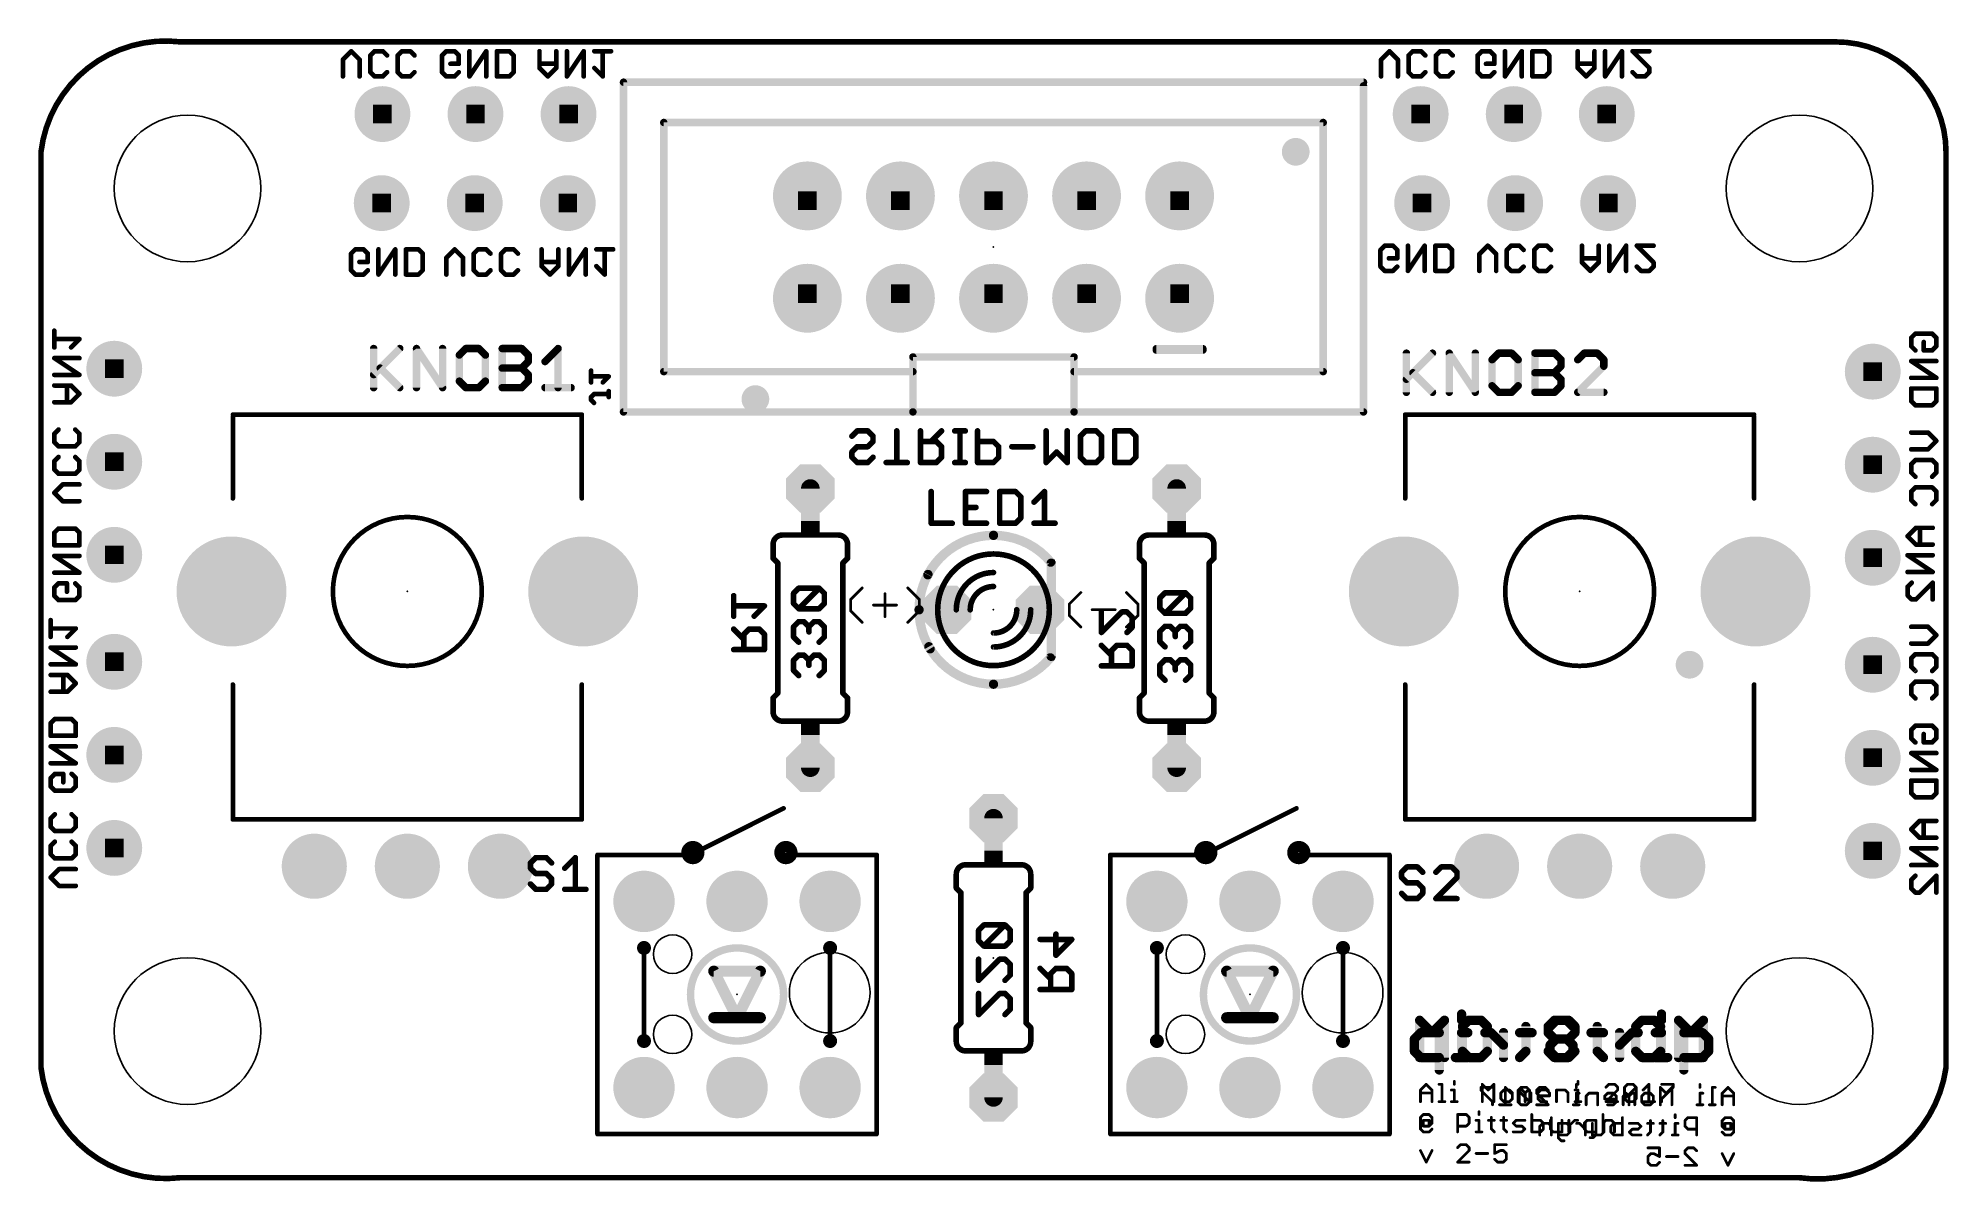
# Model space of a CAD drawing. Extents: x -0.1 to 52.1, y -0.1 to 31.1.
import ezdxf

# ---------------------------------------------------------------- set-up
doc = ezdxf.new("R2010")
doc.units = 0
for name, color, linetype in [('17', 82, 'CONTINUOUS'), ('18', 82, 'CONTINUOUS'), ('20', 7, 'CONTINUOUS'), ('21', 253, 'CONTINUOUS'), ('22', 253, 'CONTINUOUS'), ('23', 7, 'CONTINUOUS'), ('24', 7, 'CONTINUOUS'), ('25', 253, 'CONTINUOUS'), ('26', 253, 'CONTINUOUS'), ('27', 253, 'CONTINUOUS'), ('28', 253, 'CONTINUOUS'), ('51', 253, 'CONTINUOUS'), ('52', 253, 'CONTINUOUS')]:
    doc.layers.add(name, color=color, linetype=linetype)

# ---------------------------------------------------------------- blocks, each defined once
blk = doc.blocks.new('RECT')
blk.add_solid([(-0.5, -0.5), (0.5, -0.5), (-0.5, 0.5), (0.5, 0.5)])
blk = doc.blocks.new('ROUNDP')
at = {"const_width": 0.5}
blk.add_lwpolyline([(0, -0.25, 1), (0, 0.25, 1), (0, -0.25)], format="xyb", dxfattribs=at)
blk = doc.blocks.new('OCTAGONP')
at = {"const_width": 0.5}
blk.add_lwpolyline([(-0.25, -0.1036), (-0.25, 0.1036), (-0.1036, 0.25), (0.1036, 0.25), (0.25, 0.1036), (0.25, -0.1036), (0.1036, -0.25), (-0.1036, -0.25), (-0.25, -0.1036), (-0.25, 0.1036)], dxfattribs=at)
blk = doc.blocks.new('ROUNDV')
at = {"const_width": 0.5}
blk.add_lwpolyline([(0, -0.25, 1), (0, 0.25, 1), (0, -0.25)], format="xyb", dxfattribs=at)

msp = doc.modelspace()

# ---------------------------------------------------------------- linework, layer by layer
at = {"layer": '20'}
for points, const_width in [([(3.81, 31, 0.4142), (0, 28)], 0.1524), ([(3.81, 31.0381, 1), (3.81, 30.9619)], 0.0762), ([(3.8055, 30.9622, 1), (3.8145, 31.0378)], 0.0762), ([(52, 28, 0.4142), (48.99, 31)], 0.1524), ([(48.9899, 31.0381, 1), (48.9901, 30.9619)], 0.0762), ([(48.99, 30.9619, 1), (48.99, 31.0381)], 0.0762), ([(0.0381, 28, 1), (-0.0381, 28)], 0.0762), ([(-0.0378, 28.0045, 1), (0.0378, 27.9955)], 0.0762), ([(52.0381, 28, 1), (51.9619, 28)], 0.0762), ([(51.9619, 27.9999, 1), (52.0381, 28.0001)], 0.0762), ([(0, 3, 0.4142), (3.81, 0)], 0.1524), ([(0.0378, 3.0045, 1), (-0.0378, 2.9955)], 0.0762), ([(-0.0381, 3, 1), (0.0381, 3)], 0.0762), ([(47.99, 0, 0.4142), (52, 3)], 0.1524), ([(51.9619, 3, 1), (52.0381, 3)], 0.0762), ([(52.0377, 2.9946, 1), (51.9623, 3.0054)], 0.0762), ([(3.81, 0.0381, 1), (3.81, -0.0381)], 0.0762), ([(3.8145, -0.0378, 1), (3.8055, 0.0378)], 0.0762), ([(47.9954, 0.0377, 1), (47.9846, -0.0377)], 0.0762), ([(47.99, -0.0381, 1), (47.99, 0.0381)], 0.0762)]:
    msp.add_lwpolyline(points, format="xyb", dxfattribs=dict(at, const_width=const_width))
at = {"layer": '20', "const_width": 0.1524}
for points in [[(48.99, 31), (3.81, 31)], [(0, 28), (0, 3)], [(52, 3), (52, 28)], [(3.81, 0), (47.99, 0)]]:
    msp.add_lwpolyline(points, dxfattribs=at)
at = {"layer": '20'}
for centre, radius in [((4, 27), 2), ((48, 27), 2), ((17.24, 6.1), 0.525), ((31.24, 6.1), 0.525), ((4, 4), 2), ((21.53, 5.05), 1.1), ((35.53, 5.05), 1.1), ((48, 4), 2), ((17.24, 3.91), 0.525), ((31.24, 3.91), 0.525)]:
    msp.add_circle(centre, radius, dxfattribs=at)
at = {"layer": '21'}
for points, const_width in [([(31.715, 22.587), (30.445, 22.587)], 0.2032), ([(14.7625, 20.826), (5.2375, 20.826)], 0.127), ([(46.7625, 20.826), (37.2375, 20.826)], 0.127), ([(5.2375, 18.54), (5.2375, 20.7625)], 0.127), ([(14.7625, 18.54), (14.7625, 20.7625)], 0.127), ([(37.2375, 18.54), (37.2375, 20.7625)], 0.127), ([(46.7625, 18.54), (46.7625, 20.7625)], 0.127), ([(5.2375, 9.777), (5.2375, 13.46)], 0.127), ([(14.7625, 9.777), (14.7625, 13.46)], 0.127), ([(37.2375, 9.777), (37.2375, 13.46)], 0.127), ([(46.7625, 9.777), (46.7625, 13.46)], 0.127), ([(17.73, 8.81), (20.27, 10.08)], 0.127), ([(31.73, 8.81), (34.27, 10.08)], 0.127), ([(5.2375, 9.777), (14.7625, 9.777)], 0.127), ([(37.2375, 9.777), (46.7625, 9.777)], 0.127), ([(15.19, 8.81), (15.19, 1.19)], 0.127), ([(15.19, 8.81), (17.73, 8.81)], 0.127), ([(20.27, 8.81), (22.81, 8.81)], 0.127), ([(22.81, 1.19), (22.81, 8.81)], 0.127), ([(29.19, 8.81), (29.19, 1.19)], 0.127), ([(29.19, 8.81), (31.73, 8.81)], 0.127), ([(34.27, 8.81), (36.81, 8.81)], 0.127), ([(36.81, 1.19), (36.81, 8.81)], 0.127), ([(16.46, 6.27), (16.46, 3.73)], 0.127), ([(21.54, 6.27), (21.54, 3.73)], 0.127), ([(30.46, 6.27), (30.46, 3.73)], 0.127), ([(35.54, 6.27), (35.54, 3.73)], 0.127), ([(19.635, 5.635), (18.365, 5.635)], 0.3048), ([(18.365, 5.635), (19, 4.365)], 0.3048), ([(19, 4.365), (19.635, 5.635)], 0.3048), ([(33.635, 5.635), (32.365, 5.635)], 0.3048), ([(32.365, 5.635), (33, 4.365)], 0.3048), ([(33, 4.365), (33.635, 5.635)], 0.3048), ([(19, 4.365), (18.365, 4.365)], 0.3048), ([(19.635, 4.365), (19, 4.365)], 0.3048), ([(33, 4.365), (32.365, 4.365)], 0.3048), ([(33.635, 4.365), (33, 4.365)], 0.3048), ([(22.81, 1.19), (15.19, 1.19)], 0.127), ([(36.81, 1.19), (29.19, 1.19)], 0.127)]:
    msp.add_lwpolyline(points, dxfattribs=dict(at, const_width=const_width))
for points, const_width in [([(30.445, 22.6378, 1), (30.445, 22.5362)], 0.1016), ([(31.715, 22.5362, 1), (31.715, 22.6378)], 0.1016), ([(5.2375, 20.8577, 1), (5.2375, 20.7943)], 0.0635), ([(14.7625, 20.7943, 1), (14.7625, 20.8577)], 0.0635), ([(37.2375, 20.8577, 1), (37.2375, 20.7943)], 0.0635), ([(46.7625, 20.7943, 1), (46.7625, 20.8577)], 0.0635), ([(5.2692, 20.7625, 1), (5.2058, 20.7625)], 0.0635), ([(14.7943, 20.7625, 1), (14.7308, 20.7625)], 0.0635), ([(37.2693, 20.7625, 1), (37.2058, 20.7625)], 0.0635), ([(46.7943, 20.7625, 1), (46.7308, 20.7625)], 0.0635), ([(5.2058, 18.54, 1), (5.2692, 18.54)], 0.0635), ([(14.7308, 18.54, 1), (14.7943, 18.54)], 0.0635), ([(37.2058, 18.54, 1), (37.2693, 18.54)], 0.0635), ([(46.7308, 18.54, 1), (46.7943, 18.54)], 0.0635), ([(10, 13.968, 1), (10, 18.032, 1), (10, 13.968)], 0.127), ([(42, 13.968, 1), (42, 18.032, 1), (42, 13.968)], 0.127), ([(26, 17.532, 0.277), (24.2071, 16.4562)], 0.254), ([(27.561, 16.8009, 0.2226), (26, 17.532)], 0.254), ([(26, 17.5955, 1), (26, 17.4685)], 0.127), ([(26, 17.4685, 1), (26, 17.5955)], 0.127), ([(26, 17.024, 0.2361), (24.7808, 16.4144)], 0.1524), ([(27.2401, 16.3858, 0.2422), (26, 17.024)], 0.1524), ([(26, 17.0621, 1), (26, 16.9859)], 0.0762), ([(26, 16.9859, 1), (26, 17.0621)], 0.0762), ([(27.5122, 16.7602, 1), (27.6098, 16.8416)], 0.127), ([(24.1511, 16.4861, 1), (24.2631, 16.4263)], 0.127), ([(24.7503, 16.4373, 1), (24.8113, 16.3915)], 0.0762), ([(27.2091, 16.3637, 1), (27.2711, 16.4079)], 0.0762), ([(24.2357, 14.4918, 0.2691), (26, 13.468)], 0.254), ([(24.2908, 14.5233, 1), (24.1806, 14.4603)], 0.127), ([(24.797, 14.5644, 0.2315), (26, 13.976)], 0.1524), ([(24.8271, 14.5878, 1), (24.7669, 14.541)], 0.0762), ([(26, 13.976, 0.2315), (27.203, 14.5644)], 0.1524), ([(27.2331, 14.541, 1), (27.1729, 14.5878)], 0.0762), ([(26, 13.468, 0.2206), (27.5512, 14.1874)], 0.254), ([(27.5997, 14.1464, 1), (27.5027, 14.2284)], 0.127), ([(26, 13.5315, 1), (26, 13.4045)], 0.127), ([(26, 14.0141, 1), (26, 13.9379)], 0.0762), ([(26, 13.4045, 1), (26, 13.5315)], 0.127), ([(26, 13.9379, 1), (26, 14.0141)], 0.0762), ([(5.2692, 13.46, 1), (5.2058, 13.46)], 0.0635), ([(14.7943, 13.46, 1), (14.7308, 13.46)], 0.0635), ([(37.2693, 13.46, 1), (37.2058, 13.46)], 0.0635), ([(46.7943, 13.46, 1), (46.7308, 13.46)], 0.0635), ([(20.2842, 10.0516, 1), (20.2558, 10.1084)], 0.0635), ([(34.2842, 10.0516, 1), (34.2558, 10.1084)], 0.0635), ([(5.2375, 9.8088, 1), (5.2375, 9.7453)], 0.0635), ([(5.2058, 9.777, 1), (5.2692, 9.777)], 0.0635), ([(14.7308, 9.777, 1), (14.7943, 9.777)], 0.0635), ([(14.7625, 9.7453, 1), (14.7625, 9.8088)], 0.0635), ([(37.2375, 9.8088, 1), (37.2375, 9.7453)], 0.0635), ([(37.2058, 9.777, 1), (37.2693, 9.777)], 0.0635), ([(46.7308, 9.777, 1), (46.7943, 9.777)], 0.0635), ([(46.7625, 9.7453, 1), (46.7625, 9.8088)], 0.0635), ([(15.2218, 8.81, 1), (15.1583, 8.81)], 0.0635), ([(15.19, 8.8418, 1), (15.19, 8.7782)], 0.0635), ([(17.794, 8.7206, 1), (17.794, 9.0254, 1), (17.794, 8.7206)], 0.3302), ([(17.7158, 8.8384, 1), (17.7442, 8.7816)], 0.0635), ([(17.73, 8.7782, 1), (17.73, 8.8418)], 0.0635), ([(20.334, 8.7206, 1), (20.334, 9.0254, 1), (20.334, 8.7206)], 0.3302), ([(20.27, 8.8418, 1), (20.27, 8.7782)], 0.0635), ([(22.8418, 8.81, 1), (22.7783, 8.81)], 0.0635), ([(22.81, 8.7782, 1), (22.81, 8.8418)], 0.0635), ([(29.2218, 8.81, 1), (29.1583, 8.81)], 0.0635), ([(29.19, 8.8418, 1), (29.19, 8.7782)], 0.0635), ([(31.794, 8.7206, 1), (31.794, 9.0254, 1), (31.794, 8.7206)], 0.3302), ([(31.7158, 8.8384, 1), (31.7442, 8.7816)], 0.0635), ([(31.73, 8.7782, 1), (31.73, 8.8418)], 0.0635), ([(34.334, 8.7206, 1), (34.334, 9.0254, 1), (34.334, 8.7206)], 0.3302), ([(34.27, 8.8418, 1), (34.27, 8.7782)], 0.0635), ([(36.8418, 8.81, 1), (36.7782, 8.81)], 0.0635), ([(36.81, 8.7782, 1), (36.81, 8.8418)], 0.0635), ([(16.46, 6.143, 1), (16.46, 6.397, 1), (16.46, 6.143)], 0.127), ([(16.4917, 6.27, 1), (16.4283, 6.27)], 0.0635), ([(19, 3.73, 1), (19, 6.27, 1), (19, 3.73)], 0.2032), ([(21.54, 6.143, 1), (21.54, 6.397, 1), (21.54, 6.143)], 0.127), ([(21.5718, 6.27, 1), (21.5083, 6.27)], 0.0635), ([(30.46, 6.143, 1), (30.46, 6.397, 1), (30.46, 6.143)], 0.127), ([(30.4917, 6.27, 1), (30.4283, 6.27)], 0.0635), ([(33, 3.73, 1), (33, 6.27, 1), (33, 3.73)], 0.2032), ([(35.54, 6.143, 1), (35.54, 6.397, 1), (35.54, 6.143)], 0.127), ([(35.5718, 6.27, 1), (35.5082, 6.27)], 0.0635), ([(18.365, 5.7112, 1), (18.365, 5.5588)], 0.1524), ([(18.4332, 5.6691, 1), (18.2968, 5.6009)], 0.1524), ([(19.7032, 5.6009, 1), (19.5668, 5.6691)], 0.1524), ([(19.635, 5.5588, 1), (19.635, 5.7112)], 0.1524), ([(32.365, 5.7112, 1), (32.365, 5.5588)], 0.1524), ([(32.4332, 5.6691, 1), (32.2968, 5.6009)], 0.1524), ([(33.7032, 5.6009, 1), (33.5668, 5.6691)], 0.1524), ([(33.635, 5.5588, 1), (33.635, 5.7112)], 0.1524), ([(18.365, 4.4412, 1), (18.365, 4.2888)], 0.1524), ([(19, 4.4412, 1), (19, 4.2888)], 0.1524), ([(18.9318, 4.3991, 1), (19.0682, 4.3309)], 0.1524), ([(18.9318, 4.3309, 1), (19.0682, 4.3991)], 0.1524), ([(19, 4.2888, 1), (19, 4.4412)], 0.1524), ([(19.635, 4.2888, 1), (19.635, 4.4412)], 0.1524), ([(32.365, 4.4412, 1), (32.365, 4.2888)], 0.1524), ([(33, 4.4412, 1), (33, 4.2888)], 0.1524), ([(32.9318, 4.3991, 1), (33.0682, 4.3309)], 0.1524), ([(32.9318, 4.3309, 1), (33.0682, 4.3991)], 0.1524), ([(33, 4.2888, 1), (33, 4.4412)], 0.1524), ([(33.635, 4.2888, 1), (33.635, 4.4412)], 0.1524), ([(16.46, 3.603, 1), (16.46, 3.857, 1), (16.46, 3.603)], 0.127), ([(16.4283, 3.73, 1), (16.4917, 3.73)], 0.0635), ([(21.54, 3.603, 1), (21.54, 3.857, 1), (21.54, 3.603)], 0.127), ([(21.5083, 3.73, 1), (21.5718, 3.73)], 0.0635), ([(30.46, 3.603, 1), (30.46, 3.857, 1), (30.46, 3.603)], 0.127), ([(30.4283, 3.73, 1), (30.4917, 3.73)], 0.0635), ([(35.54, 3.603, 1), (35.54, 3.857, 1), (35.54, 3.603)], 0.127), ([(35.5082, 3.73, 1), (35.5718, 3.73)], 0.0635), ([(15.19, 1.2217, 1), (15.19, 1.1583)], 0.0635), ([(15.1583, 1.19, 1), (15.2218, 1.19)], 0.0635), ([(22.7783, 1.19, 1), (22.8418, 1.19)], 0.0635), ([(22.81, 1.1583, 1), (22.81, 1.2217)], 0.0635), ([(29.1583, 1.19, 1), (29.2218, 1.19)], 0.0635), ([(29.19, 1.2217, 1), (29.19, 1.1583)], 0.0635), ([(36.7782, 1.19, 1), (36.8418, 1.19)], 0.0635), ([(36.81, 1.1583, 1), (36.81, 1.2217)], 0.0635)]:
    msp.add_lwpolyline(points, format="xyb", dxfattribs=dict(at, const_width=const_width))
at = {"layer": '22'}
for points, const_width in [([(36.1, 29.9), (15.9, 29.9)], 0.2032), ([(15.9, 29.9), (15.9, 20.9)], 0.2032), ([(36.1, 20.9), (36.1, 29.8)], 0.2032), ([(28.2, 22.4), (23.8, 22.4)], 0.2032), ([(23.8, 22.4), (23.8, 20.9)], 0.2032), ([(28.2, 20.9), (28.2, 22.4)], 0.2032), ([(31.715, 22.625), (30.445, 22.625)], 0.2032), ([(15.9, 20.9), (23.8, 20.9)], 0.2032), ([(23.8, 20.9), (28.2, 20.9)], 0.2032), ([(28.2, 20.9), (36.1, 20.9)], 0.2032), ([(19.984, 17.286), (19.984, 16.905)], 0.1524), ([(20.238, 17.54), (21.762, 17.54)], 0.1524), ([(22.016, 17.286), (22.016, 16.905)], 0.1524), ([(29.984, 17.286), (29.984, 16.905)], 0.1524), ([(30.238, 17.54), (31.762, 17.54)], 0.1524), ([(32.016, 17.286), (32.016, 16.905)], 0.1524), ([(20.111, 16.778), (19.984, 16.905)], 0.1524), ([(20.111, 16.778), (20.111, 13.222)], 0.1524), ([(21.889, 16.778), (22.016, 16.905)], 0.1524), ([(21.889, 16.778), (21.889, 13.222)], 0.1524), ([(30.111, 16.778), (29.984, 16.905)], 0.1524), ([(30.111, 16.778), (30.111, 13.222)], 0.1524), ([(31.889, 16.778), (32.016, 16.905)], 0.1524), ([(31.889, 16.778), (31.889, 13.222)], 0.1524), ([(20.111, 13.222), (19.984, 13.095)], 0.1524), ([(19.984, 12.714), (19.984, 13.095)], 0.1524), ([(21.889, 13.222), (22.016, 13.095)], 0.1524), ([(22.016, 12.714), (22.016, 13.095)], 0.1524), ([(30.111, 13.222), (29.984, 13.095)], 0.1524), ([(29.984, 12.714), (29.984, 13.095)], 0.1524), ([(31.889, 13.222), (32.016, 13.095)], 0.1524), ([(32.016, 12.714), (32.016, 13.095)], 0.1524), ([(20.238, 12.46), (21.762, 12.46)], 0.1524), ([(30.238, 12.46), (31.762, 12.46)], 0.1524), ([(24.984, 8.286), (24.984, 7.905)], 0.1524), ([(25.238, 8.54), (26.762, 8.54)], 0.1524), ([(27.016, 8.286), (27.016, 7.905)], 0.1524), ([(25.111, 7.778), (24.984, 7.905)], 0.1524), ([(25.111, 7.778), (25.111, 4.222)], 0.1524), ([(26.889, 7.778), (27.016, 7.905)], 0.1524), ([(26.889, 7.778), (26.889, 4.222)], 0.1524), ([(25.111, 4.222), (24.984, 4.095)], 0.1524), ([(26.889, 4.222), (27.016, 4.095)], 0.1524), ([(24.984, 3.714), (24.984, 4.095)], 0.1524), ([(27.016, 3.714), (27.016, 4.095)], 0.1524), ([(25.238, 3.46), (26.762, 3.46)], 0.1524)]:
    msp.add_lwpolyline(points, dxfattribs=dict(at, const_width=const_width))
for points, const_width in [([(15.9, 29.9508, 1), (15.9, 29.8492)], 0.1016), ([(15.9508, 29.9, 1), (15.8492, 29.9)], 0.1016), ([(36.1508, 29.8, 1), (36.0492, 29.8)], 0.1016), ([(36.1, 29.8492, 1), (36.1, 29.9508)], 0.1016), ([(23.8, 22.4508, 1), (23.8, 22.3492)], 0.1016), ([(23.8508, 22.4, 1), (23.7492, 22.4)], 0.1016), ([(28.2508, 22.4, 1), (28.1492, 22.4)], 0.1016), ([(28.2, 22.3492, 1), (28.2, 22.4508)], 0.1016), ([(30.445, 22.6758, 1), (30.445, 22.5742)], 0.1016), ([(31.715, 22.5742, 1), (31.715, 22.6758)], 0.1016), ([(15.9, 20.9508, 1), (15.9, 20.8492)], 0.1016), ([(15.8492, 20.9, 1), (15.9508, 20.9)], 0.1016), ([(23.8, 20.9508, 1), (23.8, 20.8492)], 0.1016), ([(23.7492, 20.9, 1), (23.8508, 20.9)], 0.1016), ([(23.8, 20.8492, 1), (23.8, 20.9508)], 0.1016), ([(28.2, 20.9508, 1), (28.2, 20.8492)], 0.1016), ([(28.1492, 20.9, 1), (28.2508, 20.9)], 0.1016), ([(28.2, 20.8492, 1), (28.2, 20.9508)], 0.1016), ([(36.0492, 20.9, 1), (36.1508, 20.9)], 0.1016), ([(36.1, 20.8492, 1), (36.1, 20.9508)], 0.1016), ([(20.238, 17.54, 0.4142), (19.984, 17.286)], 0.1524), ([(20.0221, 17.286, 1), (19.9459, 17.286)], 0.0762), ([(19.9459, 17.286, 1), (20.0221, 17.286)], 0.0762), ([(20.238, 17.5781, 1), (20.238, 17.5019)], 0.0762), ([(20.238, 17.5019, 1), (20.238, 17.5781)], 0.0762), ([(22.016, 17.286, 0.4142), (21.762, 17.54)], 0.1524), ([(21.762, 17.5781, 1), (21.762, 17.5019)], 0.0762), ([(21.762, 17.5019, 1), (21.762, 17.5781)], 0.0762), ([(22.0541, 17.286, 1), (21.9779, 17.286)], 0.0762), ([(21.9779, 17.286, 1), (22.0541, 17.286)], 0.0762), ([(30.238, 17.54, 0.4142), (29.984, 17.286)], 0.1524), ([(30.0221, 17.286, 1), (29.9459, 17.286)], 0.0762), ([(29.9459, 17.286, 1), (30.0221, 17.286)], 0.0762), ([(30.238, 17.5781, 1), (30.238, 17.5019)], 0.0762), ([(30.238, 17.5019, 1), (30.238, 17.5781)], 0.0762), ([(32.016, 17.286, 0.4142), (31.762, 17.54)], 0.1524), ([(31.762, 17.5781, 1), (31.762, 17.5019)], 0.0762), ([(31.762, 17.5019, 1), (31.762, 17.5781)], 0.0762), ([(32.0541, 17.286, 1), (31.9779, 17.286)], 0.0762), ([(31.9779, 17.286, 1), (32.0541, 17.286)], 0.0762), ([(19.9459, 16.905, 1), (20.0221, 16.905)], 0.0762), ([(20.0109, 16.9319, 1), (19.9571, 16.8781)], 0.0762), ([(20.1491, 16.778, 1), (20.0729, 16.778)], 0.0762), ([(20.0841, 16.7511, 1), (20.1379, 16.8049)], 0.0762), ([(21.9271, 16.778, 1), (21.8509, 16.778)], 0.0762), ([(21.8621, 16.8049, 1), (21.9159, 16.7511)], 0.0762), ([(21.9779, 16.905, 1), (22.0541, 16.905)], 0.0762), ([(22.0429, 16.8781, 1), (21.9891, 16.9319)], 0.0762), ([(29.9459, 16.905, 1), (30.0221, 16.905)], 0.0762), ([(30.0109, 16.9319, 1), (29.9571, 16.8781)], 0.0762), ([(30.1491, 16.778, 1), (30.0729, 16.778)], 0.0762), ([(30.0841, 16.7511, 1), (30.1379, 16.8049)], 0.0762), ([(31.9271, 16.778, 1), (31.8509, 16.778)], 0.0762), ([(31.8621, 16.8049, 1), (31.9159, 16.7511)], 0.0762), ([(31.9779, 16.905, 1), (32.0541, 16.905)], 0.0762), ([(32.0429, 16.8781, 1), (31.9891, 16.9319)], 0.0762), ([(20.0221, 13.095, 1), (19.9459, 13.095)], 0.0762), ([(19.9571, 13.1219, 1), (20.0109, 13.0681)], 0.0762), ([(20.0729, 13.222, 1), (20.1491, 13.222)], 0.0762), ([(20.1379, 13.1951, 1), (20.0841, 13.2489)], 0.0762), ([(21.8509, 13.222, 1), (21.9271, 13.222)], 0.0762), ([(21.9159, 13.2489, 1), (21.8621, 13.1951)], 0.0762), ([(22.0541, 13.095, 1), (21.9779, 13.095)], 0.0762), ([(21.9891, 13.0681, 1), (22.0429, 13.1219)], 0.0762), ([(30.0221, 13.095, 1), (29.9459, 13.095)], 0.0762), ([(29.9571, 13.1219, 1), (30.0109, 13.0681)], 0.0762), ([(30.0729, 13.222, 1), (30.1491, 13.222)], 0.0762), ([(30.1379, 13.1951, 1), (30.0841, 13.2489)], 0.0762), ([(31.8509, 13.222, 1), (31.9271, 13.222)], 0.0762), ([(31.9159, 13.2489, 1), (31.8621, 13.1951)], 0.0762), ([(32.0541, 13.095, 1), (31.9779, 13.095)], 0.0762), ([(31.9891, 13.0681, 1), (32.0429, 13.1219)], 0.0762), ([(19.984, 12.714, 0.4142), (20.238, 12.46)], 0.1524), ([(20.0221, 12.714, 1), (19.9459, 12.714)], 0.0762), ([(19.9459, 12.714, 1), (20.0221, 12.714)], 0.0762), ([(20.238, 12.4981, 1), (20.238, 12.4219)], 0.0762), ([(20.238, 12.4219, 1), (20.238, 12.4981)], 0.0762), ([(21.762, 12.46, 0.4142), (22.016, 12.714)], 0.1524), ([(21.762, 12.4981, 1), (21.762, 12.4219)], 0.0762), ([(21.762, 12.4219, 1), (21.762, 12.4981)], 0.0762), ([(22.0541, 12.714, 1), (21.9779, 12.714)], 0.0762), ([(21.9779, 12.714, 1), (22.0541, 12.714)], 0.0762), ([(29.984, 12.714, 0.4142), (30.238, 12.46)], 0.1524), ([(30.0221, 12.714, 1), (29.9459, 12.714)], 0.0762), ([(29.9459, 12.714, 1), (30.0221, 12.714)], 0.0762), ([(30.238, 12.4981, 1), (30.238, 12.4219)], 0.0762), ([(30.238, 12.4219, 1), (30.238, 12.4981)], 0.0762), ([(31.762, 12.46, 0.4142), (32.016, 12.714)], 0.1524), ([(31.762, 12.4981, 1), (31.762, 12.4219)], 0.0762), ([(31.762, 12.4219, 1), (31.762, 12.4981)], 0.0762), ([(32.0541, 12.714, 1), (31.9779, 12.714)], 0.0762), ([(31.9779, 12.714, 1), (32.0541, 12.714)], 0.0762), ([(25.238, 8.54, 0.4142), (24.984, 8.286)], 0.1524), ([(25.0221, 8.286, 1), (24.9459, 8.286)], 0.0762), ([(25.238, 8.5781, 1), (25.238, 8.5019)], 0.0762), ([(25.238, 8.5019, 1), (25.238, 8.5781)], 0.0762), ([(27.016, 8.286, 0.4142), (26.762, 8.54)], 0.1524), ([(26.762, 8.5781, 1), (26.762, 8.5019)], 0.0762), ([(26.762, 8.5019, 1), (26.762, 8.5781)], 0.0762), ([(27.0541, 8.286, 1), (26.9779, 8.286)], 0.0762), ([(24.9459, 8.286, 1), (25.0221, 8.286)], 0.0762), ([(24.9459, 7.905, 1), (25.0221, 7.905)], 0.0762), ([(25.0109, 7.9319, 1), (24.9571, 7.8781)], 0.0762), ([(25.1491, 7.778, 1), (25.0729, 7.778)], 0.0762), ([(25.0841, 7.7511, 1), (25.1379, 7.8049)], 0.0762), ([(26.9271, 7.778, 1), (26.8509, 7.778)], 0.0762), ([(26.8621, 7.8049, 1), (26.9159, 7.7511)], 0.0762), ([(26.9779, 8.286, 1), (27.0541, 8.286)], 0.0762), ([(26.9779, 7.905, 1), (27.0541, 7.905)], 0.0762), ([(27.0429, 7.8781, 1), (26.9891, 7.9319)], 0.0762), ([(25.0729, 4.222, 1), (25.1491, 4.222)], 0.0762), ([(25.1379, 4.1951, 1), (25.0841, 4.2489)], 0.0762), ([(26.8509, 4.222, 1), (26.9271, 4.222)], 0.0762), ([(26.9159, 4.2489, 1), (26.8621, 4.1951)], 0.0762), ([(25.0221, 4.095, 1), (24.9459, 4.095)], 0.0762), ([(24.984, 3.714, 0.4142), (25.238, 3.46)], 0.1524), ([(25.0221, 3.714, 1), (24.9459, 3.714)], 0.0762), ([(24.9459, 3.714, 1), (25.0221, 3.714)], 0.0762), ([(24.9571, 4.1219, 1), (25.0109, 4.0681)], 0.0762), ([(26.762, 3.46, 0.4142), (27.016, 3.714)], 0.1524), ([(27.0541, 4.095, 1), (26.9779, 4.095)], 0.0762), ([(27.0541, 3.714, 1), (26.9779, 3.714)], 0.0762), ([(26.9779, 3.714, 1), (27.0541, 3.714)], 0.0762), ([(26.9891, 4.0681, 1), (27.0429, 4.1219)], 0.0762), ([(25.238, 3.4981, 1), (25.238, 3.4219)], 0.0762), ([(25.238, 3.4219, 1), (25.238, 3.4981)], 0.0762), ([(26.762, 3.4981, 1), (26.762, 3.4219)], 0.0762), ([(26.762, 3.4219, 1), (26.762, 3.4981)], 0.0762)]:
    msp.add_lwpolyline(points, format="xyb", dxfattribs=dict(at, const_width=const_width))
at = {"layer": '23'}
for p in [(10, 16), (42, 16), (26, 15.5), (19, 5), (33, 5)]:
    msp.add_point(p, dxfattribs=at)
at = {"layer": '24'}
for p in [(9.32, 29.03), (37.66, 29.03), (9.3, 26.6), (37.7, 26.6), (26, 25.4), (50, 22), (2, 17), (21, 15), (31, 15), (50, 14), (2, 9), (26, 6)]:
    msp.add_point(p, dxfattribs=at)
at = {"layer": '25'}
for points, const_width in [([(9.0806, 22.6303), (9.0806, 21.5626)], 0.2032), ([(9.0806, 21.9185), (9.7924, 22.6303)], 0.2032), ([(10.25, 21.5626), (10.25, 22.6303)], 0.2032), ([(10.25, 22.6303), (10.9618, 21.5626)], 0.2032), ([(10.9618, 21.5626), (10.9618, 22.6303)], 0.2032), ([(11.5973, 22.6303), (11.4194, 22.4524)], 0.2032), ([(11.4194, 22.4524), (11.4194, 21.7406)], 0.2032), ([(11.9533, 22.6303), (11.5973, 22.6303)], 0.2032), ([(12.1312, 22.4524), (11.9533, 22.6303)], 0.2032), ([(12.1312, 21.7406), (12.1312, 22.4524)], 0.2032), ([(12.5888, 21.5626), (12.5888, 22.6303)], 0.2032), ([(12.5888, 22.6303), (13.1227, 22.6303)], 0.2032), ([(13.1227, 22.6303), (13.3006, 22.4524)], 0.2032), ([(13.3006, 22.4524), (13.3006, 22.2744)], 0.2032), ([(13.7582, 22.2744), (14.1141, 22.6303)], 0.2032), ([(14.1141, 22.6303), (14.1141, 21.5626)], 0.2032), ([(37.2706, 22.5033), (37.2706, 21.4356)], 0.2032), ([(37.2706, 21.7915), (37.9824, 22.5033)], 0.2032), ([(38.44, 21.4356), (38.44, 22.5033)], 0.2032), ([(38.44, 22.5033), (39.1518, 21.4356)], 0.2032), ([(39.1518, 21.4356), (39.1518, 22.5033)], 0.2032), ([(39.7873, 22.5033), (39.6094, 22.3254)], 0.2032), ([(39.6094, 22.3254), (39.6094, 21.6136)], 0.2032), ([(40.1433, 22.5033), (39.7873, 22.5033)], 0.2032), ([(40.3212, 22.3254), (40.1433, 22.5033)], 0.2032), ([(40.3212, 21.6136), (40.3212, 22.3254)], 0.2032), ([(40.7788, 21.4356), (40.7788, 22.5033)], 0.2032), ([(40.7788, 22.5033), (41.3127, 22.5033)], 0.2032), ([(41.3127, 22.5033), (41.4906, 22.3254)], 0.2032), ([(41.4906, 22.3254), (41.4906, 22.1474)], 0.2032), ([(42.1261, 22.5033), (41.9482, 22.3254)], 0.2032), ([(42.482, 22.5033), (42.1261, 22.5033)], 0.2032), ([(42.66, 22.3254), (42.482, 22.5033)], 0.2032), ([(42.66, 22.1474), (42.66, 22.3254)], 0.2032), ([(9.2586, 22.0965), (9.7924, 21.5626)], 0.2032), ([(12.5888, 22.0965), (13.1227, 22.0965)], 0.2032), ([(13.3006, 22.2744), (13.1227, 22.0965)], 0.2032), ([(13.1227, 22.0965), (13.3006, 21.9185)], 0.2032), ([(13.3006, 21.9185), (13.3006, 21.7406)], 0.2032), ([(37.4486, 21.9695), (37.9824, 21.4356)], 0.2032), ([(40.7788, 21.9695), (41.3127, 21.9695)], 0.2032), ([(41.4906, 22.1474), (41.3127, 21.9695)], 0.2032), ([(41.3127, 21.9695), (41.4906, 21.7915)], 0.2032), ([(41.9482, 21.4356), (42.66, 22.1474)], 0.2032), ([(11.4194, 21.7406), (11.5973, 21.5626)], 0.2032), ([(11.5973, 21.5626), (11.9533, 21.5626)], 0.2032), ([(11.9533, 21.5626), (12.1312, 21.7406)], 0.2032), ([(13.1227, 21.5626), (12.5888, 21.5626)], 0.2032), ([(13.3006, 21.7406), (13.1227, 21.5626)], 0.2032), ([(13.7582, 21.5626), (14.47, 21.5626)], 0.2032), ([(39.6094, 21.6136), (39.7873, 21.4356)], 0.2032), ([(39.7873, 21.4356), (40.1433, 21.4356)], 0.2032), ([(40.1433, 21.4356), (40.3212, 21.6136)], 0.2032), ([(41.3127, 21.4356), (40.7788, 21.4356)], 0.2032), ([(41.4906, 21.6136), (41.3127, 21.4356)], 0.2032), ([(41.4906, 21.7915), (41.4906, 21.6136)], 0.2032), ([(42.66, 21.4356), (41.9482, 21.4356)], 0.2032), ([(24.2982, 18.7265), (24.2982, 17.8622)], 0.1524), ([(25.8099, 18.7265), (25.2337, 18.7265)], 0.1524), ([(25.2337, 18.7265), (25.2337, 17.8622)], 0.1524), ([(26.1692, 18.7265), (26.1692, 17.8622)], 0.1524), ([(26.6014, 18.7265), (26.1692, 18.7265)], 0.1524), ([(26.7455, 18.5825), (26.6014, 18.7265)], 0.1524), ([(27.1048, 18.4384), (27.3929, 18.7265)], 0.1524), ([(27.3929, 18.7265), (27.3929, 17.8622)], 0.1524), ([(25.2337, 18.2944), (25.5218, 18.2944)], 0.1524), ([(26.7455, 18.0063), (26.7455, 18.5825)], 0.1524), ([(24.2982, 17.8622), (24.8744, 17.8622)], 0.1524), ([(25.2337, 17.8622), (25.8099, 17.8622)], 0.1524), ([(26.1692, 17.8622), (26.6014, 17.8622)], 0.1524), ([(26.6014, 17.8622), (26.7455, 18.0063)], 0.1524), ([(27.1048, 17.8622), (27.681, 17.8622)], 0.1524), ([(13.5053, 8.7345), (13.3612, 8.5905)], 0.1524), ([(13.3612, 8.5905), (13.3612, 8.4464)], 0.1524), ([(13.3612, 8.4464), (13.5053, 8.3024)], 0.1524), ([(13.7934, 8.7345), (13.5053, 8.7345)], 0.1524), ([(13.5053, 8.3024), (13.7934, 8.3024)], 0.1524), ([(13.9374, 8.5905), (13.7934, 8.7345)], 0.1524), ([(13.7934, 8.3024), (13.9374, 8.1583)], 0.1524), ([(14.2967, 8.4464), (14.5848, 8.7345)], 0.1524), ([(14.5848, 8.7345), (14.5848, 7.8702)], 0.1524), ([(37.2843, 8.4805), (37.1402, 8.3365)], 0.1524), ([(37.1402, 8.3365), (37.1402, 8.1924)], 0.1524), ([(37.5724, 8.4805), (37.2843, 8.4805)], 0.1524), ([(37.7164, 8.3365), (37.5724, 8.4805)], 0.1524), ([(38.2198, 8.4805), (38.0757, 8.3365)], 0.1524), ([(38.5079, 8.4805), (38.2198, 8.4805)], 0.1524), ([(38.6519, 8.3365), (38.5079, 8.4805)], 0.1524), ([(38.6519, 8.1924), (38.6519, 8.3365)], 0.1524), ([(13.5053, 7.8702), (13.3612, 8.0143)], 0.1524), ([(13.7934, 7.8702), (13.5053, 7.8702)], 0.1524), ([(13.9374, 8.0143), (13.7934, 7.8702)], 0.1524), ([(13.9374, 8.1583), (13.9374, 8.0143)], 0.1524), ([(14.2967, 7.8702), (14.8729, 7.8702)], 0.1524), ([(37.1402, 8.1924), (37.2843, 8.0484)], 0.1524), ([(37.2843, 7.6162), (37.1402, 7.7603)], 0.1524), ([(37.2843, 8.0484), (37.5724, 8.0484)], 0.1524), ([(37.5724, 8.0484), (37.7164, 7.9043)], 0.1524), ([(37.7164, 7.7603), (37.5724, 7.6162)], 0.1524), ([(37.7164, 7.9043), (37.7164, 7.7603)], 0.1524), ([(38.0757, 7.6162), (38.6519, 8.1924)], 0.1524), ([(37.5724, 7.6162), (37.2843, 7.6162)], 0.1524), ([(38.6519, 7.6162), (38.0757, 7.6162)], 0.1524), ([(37.6326, 3.2791), (37.6326, 4.296)], 0.254), ([(37.6326, 4.296), (37.9716, 3.9571)], 0.254), ([(37.9716, 3.9571), (38.3106, 4.296)], 0.254), ([(38.3106, 4.296), (38.3106, 3.2791)], 0.254), ([(38.9715, 4.296), (38.802, 4.1265)], 0.254), ([(38.802, 4.1265), (38.802, 3.4486)], 0.254), ([(39.3105, 4.296), (38.9715, 4.296)], 0.254), ([(39.48, 4.1265), (39.3105, 4.296)], 0.254), ([(39.48, 3.4486), (39.48, 4.1265)], 0.254), ([(41.3103, 4.296), (41.1408, 4.1265)], 0.254), ([(41.1408, 4.1265), (41.1408, 3.9571)], 0.254), ([(41.6493, 4.296), (41.3103, 4.296)], 0.254), ([(41.8187, 4.1265), (41.6493, 4.296)], 0.254), ([(42.4797, 4.1265), (42.4797, 3.4486)], 0.254), ([(44.2338, 4.4655), (44.2338, 4.296)], 0.254), ([(41.1408, 3.9571), (41.3103, 3.7876)], 0.254), ([(41.3103, 3.7876), (41.6493, 3.7876)], 0.254), ([(41.6493, 3.7876), (41.8187, 3.6181)], 0.254), ([(41.8187, 3.6181), (41.8187, 3.4486)], 0.254), ([(42.3102, 3.9571), (42.6492, 3.9571)], 0.254), ([(43.0898, 3.2791), (43.0898, 3.9571)], 0.254), ([(43.0898, 3.6181), (43.4288, 3.9571)], 0.254), ([(43.4288, 3.9571), (43.5983, 3.9571)], 0.254), ([(44.0643, 3.9571), (44.2338, 3.9571)], 0.254), ([(44.2338, 3.9571), (44.2338, 3.2791)], 0.254), ([(44.8439, 2.9402), (44.8439, 3.9571)], 0.254), ([(44.8439, 3.9571), (45.3524, 3.9571)], 0.254), ([(45.3524, 3.9571), (45.5218, 3.7876)], 0.254), ([(45.5218, 3.7876), (45.5218, 3.4486)], 0.254), ([(38.802, 3.4486), (38.9715, 3.2791)], 0.254), ([(38.9715, 3.2791), (39.3105, 3.2791)], 0.254), ([(39.3105, 3.2791), (39.48, 3.4486)], 0.254), ([(41.3103, 3.2791), (41.1408, 3.4486)], 0.254), ([(41.6493, 3.2791), (41.3103, 3.2791)], 0.254), ([(41.8187, 3.4486), (41.6493, 3.2791)], 0.254), ([(42.4797, 3.4486), (42.6492, 3.2791)], 0.254), ([(44.0643, 3.2791), (44.4033, 3.2791)], 0.254), ([(45.3524, 3.2791), (44.8439, 3.2791)], 0.254), ([(45.5218, 3.4486), (45.3524, 3.2791)], 0.254), ([(38.5776, 2.6274), (38.5776, 2.5484)], 0.0762), ([(41.9539, 2.6274), (41.9539, 2.5484)], 0.0762), ([(37.6546, 2.3903), (37.8126, 2.5484)], 0.0762), ([(37.6546, 2.0742), (37.6546, 2.3903)], 0.0762), ([(37.6546, 2.3113), (37.9707, 2.3113)], 0.0762), ([(37.8126, 2.5484), (37.9707, 2.3903)], 0.0762), ([(37.9707, 2.3903), (37.9707, 2.0742)], 0.0762), ([(38.161, 2.5484), (38.24, 2.5484)], 0.0762), ([(38.161, 2.0742), (38.3191, 2.0742)], 0.0762), ([(38.24, 2.5484), (38.24, 2.0742)], 0.0762), ([(38.4986, 2.3903), (38.5776, 2.3903)], 0.0762), ([(38.4986, 2.0742), (38.6567, 2.0742)], 0.0762), ([(38.5776, 2.3903), (38.5776, 2.0742)], 0.0762), ([(39.3427, 2.0742), (39.3427, 2.5484)], 0.0762), ([(39.3427, 2.5484), (39.5007, 2.3903)], 0.0762), ([(39.5007, 2.3903), (39.6588, 2.5484)], 0.0762), ([(39.6588, 2.5484), (39.6588, 2.0742)], 0.0762), ([(39.9281, 2.3903), (39.8491, 2.3113)], 0.0762), ([(39.8491, 2.3113), (39.8491, 2.1532)], 0.0762), ([(39.8491, 2.1532), (39.9281, 2.0742)], 0.0762), ([(40.0862, 2.3903), (39.9281, 2.3903)], 0.0762), ([(39.9281, 2.0742), (40.0862, 2.0742)], 0.0762), ([(40.1652, 2.3113), (40.0862, 2.3903)], 0.0762), ([(40.0862, 2.0742), (40.1652, 2.1532)], 0.0762), ([(40.1652, 2.1532), (40.1652, 2.3113)], 0.0762), ([(40.3555, 2.0742), (40.3555, 2.3903)], 0.0762), ([(40.3555, 2.3903), (40.4346, 2.3903)], 0.0762), ([(40.4346, 2.3903), (40.5136, 2.3113)], 0.0762), ([(40.5136, 2.3113), (40.5926, 2.3903)], 0.0762), ([(40.5136, 2.3113), (40.5136, 2.0742)], 0.0762), ([(40.5926, 2.3903), (40.6717, 2.3113)], 0.0762), ([(40.6717, 2.3113), (40.6717, 2.0742)], 0.0762), ([(40.862, 2.3113), (40.941, 2.3903)], 0.0762), ([(40.862, 2.1532), (40.862, 2.3113)], 0.0762), ([(41.1781, 2.2322), (40.862, 2.2322)], 0.0762), ([(40.941, 2.0742), (40.862, 2.1532)], 0.0762), ([(40.941, 2.3903), (41.0991, 2.3903)], 0.0762), ([(41.0991, 2.0742), (40.941, 2.0742)], 0.0762), ([(41.0991, 2.3903), (41.1781, 2.3113)], 0.0762), ([(41.1781, 2.3113), (41.1781, 2.2322)], 0.0762), ([(41.3684, 2.0742), (41.3684, 2.3903)], 0.0762), ([(41.3684, 2.3903), (41.6055, 2.3903)], 0.0762), ([(41.6055, 2.3903), (41.6845, 2.3113)], 0.0762), ([(41.6845, 2.3113), (41.6845, 2.0742)], 0.0762), ([(41.8748, 2.3903), (41.9539, 2.3903)], 0.0762), ([(41.8748, 2.0742), (42.0329, 2.0742)], 0.0762), ([(41.9539, 2.3903), (41.9539, 2.0742)], 0.0762), ([(42.7979, 2.5484), (42.7189, 2.4693)], 0.0762), ([(42.7189, 2.0742), (43.035, 2.3903)], 0.0762), ([(43.035, 2.0742), (42.7189, 2.0742)], 0.0762), ([(42.956, 2.5484), (42.7979, 2.5484)], 0.0762), ([(43.035, 2.4693), (42.956, 2.5484)], 0.0762), ([(43.035, 2.3903), (43.035, 2.4693)], 0.0762), ([(43.2253, 2.4693), (43.3043, 2.5484)], 0.0762), ([(43.2253, 2.1532), (43.2253, 2.4693)], 0.0762), ([(43.2253, 2.1532), (43.5414, 2.4693)], 0.0762), ([(43.3043, 2.0742), (43.2253, 2.1532)], 0.0762), ([(43.3043, 2.5484), (43.4624, 2.5484)], 0.0762), ([(43.4624, 2.0742), (43.3043, 2.0742)], 0.0762), ([(43.4624, 2.5484), (43.5414, 2.4693)], 0.0762), ([(43.5414, 2.1532), (43.4624, 2.0742)], 0.0762), ([(43.5414, 2.4693), (43.5414, 2.1532)], 0.0762), ([(43.7317, 2.3903), (43.8898, 2.5484)], 0.0762), ([(43.7317, 2.0742), (44.0479, 2.0742)], 0.0762), ([(43.8898, 2.5484), (43.8898, 2.0742)], 0.0762), ([(44.2382, 2.5484), (44.5543, 2.5484)], 0.0762), ([(44.5543, 2.4693), (44.2382, 2.1532)], 0.0762), ([(44.2382, 2.1532), (44.2382, 2.0742)], 0.0762), ([(44.5543, 2.5484), (44.5543, 2.4693)], 0.0762), ([(37.6546, 1.6443), (37.7336, 1.7234)], 0.0762), ([(37.6546, 1.3282), (37.6546, 1.6443)], 0.0762), ([(37.7336, 1.7234), (37.8917, 1.7234)], 0.0762), ([(37.7336, 1.4072), (37.7336, 1.5653)], 0.0762), ([(37.7336, 1.5653), (37.8917, 1.5653)], 0.0762), ([(37.8917, 1.7234), (37.9707, 1.6443)], 0.0762), ([(37.8917, 1.5653), (37.8917, 1.4072)], 0.0762), ([(37.9707, 1.6443), (37.9707, 1.4863)], 0.0762), ([(38.6674, 1.2492), (38.6674, 1.7234)], 0.0762), ([(38.6674, 1.7234), (38.9045, 1.7234)], 0.0762), ([(38.9045, 1.7234), (38.9836, 1.6443)], 0.0762), ([(38.9836, 1.6443), (38.9836, 1.4863)], 0.0762), ([(39.1739, 1.5653), (39.2529, 1.5653)], 0.0762), ([(39.2529, 1.8024), (39.2529, 1.7234)], 0.0762), ([(39.2529, 1.5653), (39.2529, 1.2492)], 0.0762), ([(39.5115, 1.5653), (39.6695, 1.5653)], 0.0762), ([(39.5905, 1.6443), (39.5905, 1.3282)], 0.0762), ([(39.8491, 1.5653), (40.0072, 1.5653)], 0.0762), ([(39.9281, 1.6443), (39.9281, 1.3282)], 0.0762), ([(40.1867, 1.4863), (40.2658, 1.5653)], 0.0762), ([(40.2658, 1.5653), (40.5029, 1.5653)], 0.0762), ([(40.6932, 1.7234), (40.6932, 1.2492)], 0.0762), ([(40.9303, 1.5653), (40.6932, 1.5653)], 0.0762), ([(41.0093, 1.4863), (40.9303, 1.5653)], 0.0762), ([(41.1996, 1.5653), (41.1996, 1.3282)], 0.0762), ([(41.5157, 1.2492), (41.5157, 1.5653)], 0.0762), ([(41.706, 1.2492), (41.706, 1.5653)], 0.0762), ([(41.706, 1.4072), (41.8641, 1.5653)], 0.0762), ([(41.8641, 1.5653), (41.9431, 1.5653)], 0.0762), ([(42.2071, 1.5653), (42.128, 1.4863)], 0.0762), ([(42.4442, 1.5653), (42.2071, 1.5653)], 0.0762), ([(42.4442, 1.1702), (42.4442, 1.5653)], 0.0762), ([(42.6345, 1.7234), (42.6345, 1.2492)], 0.0762), ([(42.6345, 1.4863), (42.7135, 1.5653)], 0.0762), ([(42.7135, 1.5653), (42.8716, 1.5653)], 0.0762), ([(42.8716, 1.5653), (42.9506, 1.4863)], 0.0762), ([(37.7336, 1.2492), (37.6546, 1.3282)], 0.0762), ([(37.8917, 1.4072), (37.7336, 1.4072)], 0.0762), ([(37.8917, 1.2492), (37.7336, 1.2492)], 0.0762), ([(37.9707, 1.4863), (37.8917, 1.4072)], 0.0762), ([(37.9707, 1.3282), (37.8917, 1.2492)], 0.0762), ([(38.9045, 1.4072), (38.6674, 1.4072)], 0.0762), ([(38.9836, 1.4863), (38.9045, 1.4072)], 0.0762), ([(39.1739, 1.2492), (39.3319, 1.2492)], 0.0762), ([(39.5905, 1.3282), (39.6695, 1.2492)], 0.0762), ([(39.9281, 1.3282), (40.0072, 1.2492)], 0.0762), ([(40.2658, 1.4072), (40.1867, 1.4863)], 0.0762), ([(40.1867, 1.2492), (40.4238, 1.2492)], 0.0762), ([(40.4238, 1.4072), (40.2658, 1.4072)], 0.0762), ([(40.5029, 1.3282), (40.4238, 1.4072)], 0.0762), ([(40.4238, 1.2492), (40.5029, 1.3282)], 0.0762), ([(40.6932, 1.2492), (40.9303, 1.2492)], 0.0762), ([(40.9303, 1.2492), (41.0093, 1.3282)], 0.0762), ([(41.0093, 1.3282), (41.0093, 1.4863)], 0.0762), ([(41.1996, 1.3282), (41.2786, 1.2492)], 0.0762), ([(41.2786, 1.2492), (41.5157, 1.2492)], 0.0762), ([(42.128, 1.4863), (42.128, 1.3282)], 0.0762), ([(42.128, 1.3282), (42.2071, 1.2492)], 0.0762), ([(42.2071, 1.2492), (42.4442, 1.2492)], 0.0762), ([(42.2861, 1.0911), (42.3651, 1.0911)], 0.0762), ([(42.3651, 1.0911), (42.4442, 1.1702)], 0.0762), ([(42.9506, 1.4863), (42.9506, 1.2492)], 0.0762), ([(37.6546, 0.7403), (37.8126, 0.4242)], 0.0762), ([(37.8126, 0.4242), (37.9707, 0.7403)], 0.0762), ([(38.7465, 0.8984), (38.6674, 0.8194)], 0.0762), ([(38.6674, 0.4242), (38.9836, 0.7403)], 0.0762), ([(38.9045, 0.8984), (38.7465, 0.8984)], 0.0762), ([(38.9836, 0.8194), (38.9045, 0.8984)], 0.0762), ([(38.9836, 0.7403), (38.9836, 0.8194)], 0.0762), ([(39.1739, 0.6613), (39.49, 0.6613)], 0.0762), ([(39.9964, 0.8984), (39.6803, 0.8984)], 0.0762), ([(39.6803, 0.8984), (39.6803, 0.6613)], 0.0762), ([(39.6803, 0.6613), (39.8383, 0.7403)], 0.0762), ([(39.7593, 0.4242), (39.6803, 0.5032)], 0.0762), ([(39.8383, 0.7403), (39.9174, 0.7403)], 0.0762), ([(39.9174, 0.7403), (39.9964, 0.6613)], 0.0762), ([(39.9964, 0.5032), (39.9174, 0.4242)], 0.0762), ([(39.9964, 0.6613), (39.9964, 0.5032)], 0.0762), ([(38.9836, 0.4242), (38.6674, 0.4242)], 0.0762), ([(39.9174, 0.4242), (39.7593, 0.4242)], 0.0762)]:
    msp.add_lwpolyline(points, dxfattribs=dict(at, const_width=const_width))
for points, const_width in [([(9.1314, 22.6303, 1), (9.0298, 22.6303)], 0.1016), ([(9.8283, 22.5944, 1), (9.7565, 22.6662)], 0.1016), ([(10.3008, 22.6303, 1), (10.1992, 22.6303)], 0.1016), ([(10.2923, 22.6585, 1), (10.2077, 22.6021)], 0.1016), ([(11.0126, 22.6303, 1), (10.911, 22.6303)], 0.1016), ([(11.4702, 22.4524, 1), (11.3686, 22.4524)], 0.1016), ([(11.3835, 22.4883, 1), (11.4553, 22.4164)], 0.1016), ([(11.5973, 22.6811, 1), (11.5973, 22.5795)], 0.1016), ([(11.6333, 22.5944, 1), (11.5614, 22.6662)], 0.1016), ([(11.9892, 22.6662, 1), (11.9173, 22.5944)], 0.1016), ([(11.9533, 22.5795, 1), (11.9533, 22.6811)], 0.1016), ([(12.182, 22.4524, 1), (12.0804, 22.4524)], 0.1016), ([(12.0953, 22.4164, 1), (12.1671, 22.4883)], 0.1016), ([(12.6396, 22.6303, 1), (12.538, 22.6303)], 0.1016), ([(12.5888, 22.6811, 1), (12.5888, 22.5795)], 0.1016), ([(13.1586, 22.6662, 1), (13.0867, 22.5944)], 0.1016), ([(13.1227, 22.5795, 1), (13.1227, 22.6811)], 0.1016), ([(13.3514, 22.4524, 1), (13.2498, 22.4524)], 0.1016), ([(13.2647, 22.4164, 1), (13.3365, 22.4883)], 0.1016), ([(14.1649, 22.6303, 1), (14.0633, 22.6303)], 0.1016), ([(14.15, 22.5944, 1), (14.0782, 22.6662)], 0.1016), ([(37.3214, 22.5033, 1), (37.2198, 22.5033)], 0.1016), ([(38.0183, 22.4674, 1), (37.9465, 22.5392)], 0.1016), ([(38.4908, 22.5033, 1), (38.3892, 22.5033)], 0.1016), ([(38.4823, 22.5315, 1), (38.3977, 22.4751)], 0.1016), ([(39.2026, 22.5033, 1), (39.101, 22.5033)], 0.1016), ([(39.6602, 22.3254, 1), (39.5586, 22.3254)], 0.1016), ([(39.7873, 22.5541, 1), (39.7873, 22.4525)], 0.1016), ([(39.8233, 22.4674, 1), (39.7514, 22.5392)], 0.1016), ([(40.1792, 22.5392, 1), (40.1073, 22.4674)], 0.1016), ([(40.1433, 22.4525, 1), (40.1433, 22.5541)], 0.1016), ([(40.372, 22.3254, 1), (40.2704, 22.3254)], 0.1016), ([(40.8296, 22.5033, 1), (40.728, 22.5033)], 0.1016), ([(40.7788, 22.5541, 1), (40.7788, 22.4525)], 0.1016), ([(41.3486, 22.5392, 1), (41.2767, 22.4674)], 0.1016), ([(41.3127, 22.4525, 1), (41.3127, 22.5541)], 0.1016), ([(41.5414, 22.3254, 1), (41.4398, 22.3254)], 0.1016), ([(42.1261, 22.5541, 1), (42.1261, 22.4525)], 0.1016), ([(42.1621, 22.4674, 1), (42.0902, 22.5392)], 0.1016), ([(42.518, 22.5392, 1), (42.4461, 22.4674)], 0.1016), ([(42.482, 22.4525, 1), (42.482, 22.5541)], 0.1016), ([(42.7108, 22.3254, 1), (42.6092, 22.3254)], 0.1016), ([(9.0447, 21.9544, 1), (9.1165, 21.8826)], 0.1016), ([(9.2945, 22.1324, 1), (9.2226, 22.0605)], 0.1016), ([(12.5888, 22.1473, 1), (12.5888, 22.0457)], 0.1016), ([(13.1586, 22.1324, 1), (13.0867, 22.0605)], 0.1016), ([(13.0867, 22.1324, 1), (13.1586, 22.0605)], 0.1016), ([(13.1227, 22.0457, 1), (13.1227, 22.1473)], 0.1016), ([(13.2498, 22.2744, 1), (13.3514, 22.2744)], 0.1016), ([(13.3514, 21.9185, 1), (13.2498, 21.9185)], 0.1016), ([(13.3365, 22.2385, 1), (13.2647, 22.3103)], 0.1016), ([(13.2647, 21.8826, 1), (13.3365, 21.9544)], 0.1016), ([(13.7223, 22.3103, 1), (13.7941, 22.2385)], 0.1016), ([(37.4845, 22.0054, 1), (37.4126, 21.9335)], 0.1016), ([(39.5735, 22.3613, 1), (39.6453, 22.2894)], 0.1016), ([(40.2853, 22.2894, 1), (40.3571, 22.3613)], 0.1016), ([(40.7788, 22.0203, 1), (40.7788, 21.9187)], 0.1016), ([(41.3486, 22.0054, 1), (41.2767, 21.9335)], 0.1016), ([(41.2767, 22.0054, 1), (41.3486, 21.9335)], 0.1016), ([(41.3127, 21.9187, 1), (41.3127, 22.0203)], 0.1016), ([(41.4398, 22.1474, 1), (41.5414, 22.1474)], 0.1016), ([(41.4547, 22.2894, 1), (41.5265, 22.3613)], 0.1016), ([(41.5265, 22.1115, 1), (41.4547, 22.1833)], 0.1016), ([(41.9123, 22.3613, 1), (41.9841, 22.2894)], 0.1016), ([(42.6092, 22.1474, 1), (42.7108, 22.1474)], 0.1016), ([(42.6241, 22.2894, 1), (42.6959, 22.3613)], 0.1016), ([(42.6959, 22.1115, 1), (42.6241, 22.1833)], 0.1016), ([(9.0298, 21.5626, 1), (9.1314, 21.5626)], 0.1016), ([(9.7565, 21.5267, 1), (9.8283, 21.5985)], 0.1016), ([(10.1992, 21.5626, 1), (10.3008, 21.5626)], 0.1016), ([(10.911, 21.5626, 1), (11.0126, 21.5626)], 0.1016), ([(10.9195, 21.5344, 1), (11.0041, 21.5908)], 0.1016), ([(11.4553, 21.7765, 1), (11.3835, 21.7046)], 0.1016), ([(11.3686, 21.7406, 1), (11.4702, 21.7406)], 0.1016), ([(11.5973, 21.6134, 1), (11.5973, 21.5118)], 0.1016), ([(11.5614, 21.5267, 1), (11.6333, 21.5985)], 0.1016), ([(11.9173, 21.5985, 1), (11.9892, 21.5267)], 0.1016), ([(11.9533, 21.5118, 1), (11.9533, 21.6134)], 0.1016), ([(12.0804, 21.7406, 1), (12.182, 21.7406)], 0.1016), ([(12.1671, 21.7046, 1), (12.0953, 21.7765)], 0.1016), ([(12.5888, 21.6134, 1), (12.5888, 21.5118)], 0.1016), ([(12.538, 21.5626, 1), (12.6396, 21.5626)], 0.1016), ([(13.0867, 21.5985, 1), (13.1586, 21.5267)], 0.1016), ([(13.1227, 21.5118, 1), (13.1227, 21.6134)], 0.1016), ([(13.2498, 21.7406, 1), (13.3514, 21.7406)], 0.1016), ([(13.3365, 21.7046, 1), (13.2647, 21.7765)], 0.1016), ([(13.7582, 21.6134, 1), (13.7582, 21.5118)], 0.1016), ([(14.0633, 21.5626, 1), (14.1649, 21.5626)], 0.1016), ([(14.47, 21.5118, 1), (14.47, 21.6134)], 0.1016), ([(37.2347, 21.8274, 1), (37.3065, 21.7556)], 0.1016), ([(37.2198, 21.4356, 1), (37.3214, 21.4356)], 0.1016), ([(37.9465, 21.3997, 1), (38.0183, 21.4715)], 0.1016), ([(38.3892, 21.4356, 1), (38.4908, 21.4356)], 0.1016), ([(39.101, 21.4356, 1), (39.2026, 21.4356)], 0.1016), ([(39.1095, 21.4074, 1), (39.1941, 21.4638)], 0.1016), ([(39.6453, 21.6495, 1), (39.5735, 21.5776)], 0.1016), ([(39.5586, 21.6136, 1), (39.6602, 21.6136)], 0.1016), ([(39.7873, 21.4864, 1), (39.7873, 21.3848)], 0.1016), ([(39.7514, 21.3997, 1), (39.8233, 21.4715)], 0.1016), ([(40.1073, 21.4715, 1), (40.1792, 21.3997)], 0.1016), ([(40.1433, 21.3848, 1), (40.1433, 21.4864)], 0.1016), ([(40.2704, 21.6136, 1), (40.372, 21.6136)], 0.1016), ([(40.3571, 21.5776, 1), (40.2853, 21.6495)], 0.1016), ([(40.7788, 21.4864, 1), (40.7788, 21.3848)], 0.1016), ([(40.728, 21.4356, 1), (40.8296, 21.4356)], 0.1016), ([(41.2767, 21.4715, 1), (41.3486, 21.3997)], 0.1016), ([(41.3127, 21.3848, 1), (41.3127, 21.4864)], 0.1016), ([(41.5414, 21.7915, 1), (41.4398, 21.7915)], 0.1016), ([(41.4398, 21.6136, 1), (41.5414, 21.6136)], 0.1016), ([(41.4547, 21.7556, 1), (41.5265, 21.8274)], 0.1016), ([(41.5265, 21.5776, 1), (41.4547, 21.6495)], 0.1016), ([(41.9482, 21.4864, 1), (41.9482, 21.3848)], 0.1016), ([(41.9123, 21.4715, 1), (41.9841, 21.3997)], 0.1016), ([(42.66, 21.3848, 1), (42.66, 21.4864)], 0.1016), ([(24.3363, 18.7265, 1), (24.2601, 18.7265)], 0.0762), ([(25.2337, 18.7646, 1), (25.2337, 18.6884)], 0.0762), ([(25.2718, 18.7265, 1), (25.1956, 18.7265)], 0.0762), ([(25.8099, 18.6884, 1), (25.8099, 18.7646)], 0.0762), ([(26.2073, 18.7265, 1), (26.1311, 18.7265)], 0.0762), ([(26.1692, 18.7646, 1), (26.1692, 18.6884)], 0.0762), ([(26.6283, 18.7535, 1), (26.5745, 18.6996)], 0.0762), ([(26.6014, 18.6884, 1), (26.6014, 18.7646)], 0.0762), ([(27.431, 18.7265, 1), (27.3548, 18.7265)], 0.0762), ([(27.4198, 18.6996, 1), (27.3659, 18.7535)], 0.0762), ([(25.2337, 18.3325, 1), (25.2337, 18.2563)], 0.0762), ([(25.5218, 18.2563, 1), (25.5218, 18.3325)], 0.0762), ([(26.7836, 18.5825, 1), (26.7074, 18.5825)], 0.0762), ([(26.7185, 18.5555, 1), (26.7724, 18.6094)], 0.0762), ([(27.0778, 18.4654, 1), (27.1317, 18.4115)], 0.0762), ([(24.2982, 17.9003, 1), (24.2982, 17.8241)], 0.0762), ([(24.2601, 17.8622, 1), (24.3363, 17.8622)], 0.0762), ([(24.8744, 17.8241, 1), (24.8744, 17.9003)], 0.0762), ([(25.2337, 17.9003, 1), (25.2337, 17.8241)], 0.0762), ([(25.1956, 17.8622, 1), (25.2718, 17.8622)], 0.0762), ([(25.8099, 17.8241, 1), (25.8099, 17.9003)], 0.0762), ([(26.1692, 17.9003, 1), (26.1692, 17.8241)], 0.0762), ([(26.1311, 17.8622, 1), (26.2073, 17.8622)], 0.0762), ([(26.5745, 17.8891, 1), (26.6283, 17.8353)], 0.0762), ([(26.6014, 17.8241, 1), (26.6014, 17.9003)], 0.0762), ([(26.7074, 18.0063, 1), (26.7836, 18.0063)], 0.0762), ([(26.7724, 17.9793, 1), (26.7185, 18.0332)], 0.0762), ([(27.1048, 17.9003, 1), (27.1048, 17.8241)], 0.0762), ([(27.3548, 17.8622, 1), (27.431, 17.8622)], 0.0762), ([(27.681, 17.8241, 1), (27.681, 17.9003)], 0.0762), ([(13.3993, 8.5905, 1), (13.3231, 8.5905)], 0.0762), ([(13.3343, 8.6174, 1), (13.3881, 8.5635)], 0.0762), ([(13.3881, 8.4734, 1), (13.3343, 8.4195)], 0.0762), ([(13.3231, 8.4464, 1), (13.3993, 8.4464)], 0.0762), ([(13.5053, 8.7726, 1), (13.5053, 8.6964)], 0.0762), ([(13.5053, 8.3405, 1), (13.5053, 8.2643)], 0.0762), ([(13.5322, 8.7076, 1), (13.4783, 8.7615)], 0.0762), ([(13.4783, 8.2754, 1), (13.5322, 8.3293)], 0.0762), ([(13.8203, 8.7615, 1), (13.7664, 8.7076)], 0.0762), ([(13.8203, 8.3293, 1), (13.7664, 8.2754)], 0.0762), ([(13.7934, 8.6964, 1), (13.7934, 8.7726)], 0.0762), ([(13.7934, 8.2643, 1), (13.7934, 8.3405)], 0.0762), ([(13.9105, 8.5635, 1), (13.9644, 8.6174)], 0.0762), ([(14.2698, 8.4734, 1), (14.3237, 8.4195)], 0.0762), ([(14.6229, 8.7345, 1), (14.5467, 8.7345)], 0.0762), ([(14.6118, 8.7076, 1), (14.5579, 8.7615)], 0.0762), ([(37.1783, 8.3365, 1), (37.1021, 8.3365)], 0.0762), ([(37.1133, 8.3634, 1), (37.1671, 8.3095)], 0.0762), ([(37.2843, 8.5186, 1), (37.2843, 8.4424)], 0.0762), ([(37.3112, 8.4536, 1), (37.2573, 8.5075)], 0.0762), ([(37.5993, 8.5075, 1), (37.5454, 8.4536)], 0.0762), ([(37.5724, 8.4424, 1), (37.5724, 8.5186)], 0.0762), ([(37.6895, 8.3095, 1), (37.7434, 8.3634)], 0.0762), ([(38.0488, 8.3634, 1), (38.1027, 8.3095)], 0.0762), ([(38.2198, 8.5186, 1), (38.2198, 8.4424)], 0.0762), ([(38.2467, 8.4536, 1), (38.1928, 8.5075)], 0.0762), ([(38.5348, 8.5075, 1), (38.4809, 8.4536)], 0.0762), ([(38.5079, 8.4424, 1), (38.5079, 8.5186)], 0.0762), ([(38.69, 8.3365, 1), (38.6138, 8.3365)], 0.0762), ([(38.625, 8.3095, 1), (38.6789, 8.3634)], 0.0762), ([(13.3881, 8.0412, 1), (13.3343, 7.9873)], 0.0762), ([(13.5053, 7.9083, 1), (13.5053, 7.8321)], 0.0762), ([(13.4783, 7.8433, 1), (13.5322, 7.8971)], 0.0762), ([(13.7664, 7.8971, 1), (13.8203, 7.8433)], 0.0762), ([(13.7934, 7.8321, 1), (13.7934, 7.9083)], 0.0762), ([(13.9755, 8.1583, 1), (13.8993, 8.1583)], 0.0762), ([(13.8993, 8.0143, 1), (13.9755, 8.0143)], 0.0762), ([(13.9105, 8.1314, 1), (13.9644, 8.1853)], 0.0762), ([(13.9644, 7.9873, 1), (13.9105, 8.0412)], 0.0762), ([(14.2967, 7.9083, 1), (14.2967, 7.8321)], 0.0762), ([(14.5467, 7.8702, 1), (14.6229, 7.8702)], 0.0762), ([(14.8729, 7.8321, 1), (14.8729, 7.9083)], 0.0762), ([(37.1671, 8.2194, 1), (37.1133, 8.1655)], 0.0762), ([(37.1021, 8.1924, 1), (37.1783, 8.1924)], 0.0762), ([(37.1671, 7.7872, 1), (37.1133, 7.7333)], 0.0762), ([(37.2843, 8.0865, 1), (37.2843, 8.0103)], 0.0762), ([(37.2573, 8.0214, 1), (37.3112, 8.0753)], 0.0762), ([(37.5993, 8.0753, 1), (37.5454, 8.0214)], 0.0762), ([(37.5724, 8.0103, 1), (37.5724, 8.0865)], 0.0762), ([(37.7545, 7.9043, 1), (37.6783, 7.9043)], 0.0762), ([(37.6895, 7.8774, 1), (37.7434, 7.9313)], 0.0762), ([(37.7434, 7.7333, 1), (37.6895, 7.7872)], 0.0762), ([(38.6138, 8.1924, 1), (38.69, 8.1924)], 0.0762), ([(38.6789, 8.1655, 1), (38.625, 8.2194)], 0.0762), ([(37.2843, 7.6543, 1), (37.2843, 7.5781)], 0.0762), ([(37.2573, 7.5893, 1), (37.3112, 7.6431)], 0.0762), ([(37.5454, 7.6431, 1), (37.5993, 7.5893)], 0.0762), ([(37.5724, 7.5781, 1), (37.5724, 7.6543)], 0.0762), ([(37.6783, 7.7603, 1), (37.7545, 7.7603)], 0.0762), ([(38.0757, 7.6543, 1), (38.0757, 7.5781)], 0.0762), ([(38.0488, 7.6431, 1), (38.1027, 7.5893)], 0.0762), ([(38.6519, 7.5781, 1), (38.6519, 7.6543)], 0.0762), ([(37.6961, 4.296, 1), (37.5691, 4.296)], 0.127), ([(37.6775, 4.3409, 1), (37.5877, 4.2511)], 0.127), ([(38.3741, 4.296, 1), (38.2471, 4.296)], 0.127), ([(38.3555, 4.2511, 1), (38.2657, 4.3409)], 0.127), ([(38.8655, 4.1265, 1), (38.7385, 4.1265)], 0.127), ([(38.7571, 4.1714, 1), (38.8469, 4.0816)], 0.127), ([(38.9715, 4.3595, 1), (38.9715, 4.2325)], 0.127), ([(39.0164, 4.2511, 1), (38.9266, 4.3409)], 0.127), ([(39.3554, 4.3409, 1), (39.2656, 4.2511)], 0.127), ([(39.3105, 4.2325, 1), (39.3105, 4.3595)], 0.127), ([(39.5434, 4.1265, 1), (39.4165, 4.1265)], 0.127), ([(39.435, 4.0816, 1), (39.5249, 4.1714)], 0.127), ([(41.2043, 4.1265, 1), (41.0773, 4.1265)], 0.127), ([(41.0959, 4.1714, 1), (41.1857, 4.0816)], 0.127), ([(41.3103, 4.3595, 1), (41.3103, 4.2325)], 0.127), ([(41.3552, 4.2511, 1), (41.2654, 4.3409)], 0.127), ([(41.6942, 4.3409, 1), (41.6044, 4.2511)], 0.127), ([(41.6493, 4.2325, 1), (41.6493, 4.3595)], 0.127), ([(41.7738, 4.0816, 1), (41.8636, 4.1714)], 0.127), ([(42.5432, 4.1265, 1), (42.4162, 4.1265)], 0.127), ([(44.2973, 4.4655, 1), (44.1703, 4.4655)], 0.127), ([(44.1703, 4.296, 1), (44.2973, 4.296)], 0.127), ([(37.9267, 4.002, 1), (38.0165, 3.9122)], 0.127), ([(37.9267, 3.9122, 1), (38.0165, 4.002)], 0.127), ([(41.1857, 4.002, 1), (41.0959, 3.9122)], 0.127), ([(41.0773, 3.9571, 1), (41.2043, 3.9571)], 0.127), ([(41.3103, 3.8511, 1), (41.3103, 3.7241)], 0.127), ([(41.2654, 3.7427, 1), (41.3552, 3.8325)], 0.127), ([(41.6942, 3.8325, 1), (41.6044, 3.7427)], 0.127), ([(41.6493, 3.7241, 1), (41.6493, 3.8511)], 0.127), ([(41.8822, 3.6181, 1), (41.7552, 3.6181)], 0.127), ([(41.7738, 3.5732, 1), (41.8636, 3.663)], 0.127), ([(42.3102, 4.0206, 1), (42.3102, 3.8936)], 0.127), ([(42.6492, 3.8936, 1), (42.6492, 4.0206)], 0.127), ([(43.1533, 3.9571, 1), (43.0263, 3.9571)], 0.127), ([(43.0449, 3.663, 1), (43.1347, 3.5732)], 0.127), ([(43.4288, 4.0206, 1), (43.4288, 3.8936)], 0.127), ([(43.4737, 3.9122, 1), (43.3839, 4.002)], 0.127), ([(43.5983, 3.8936, 1), (43.5983, 4.0206)], 0.127), ([(44.0643, 4.0206, 1), (44.0643, 3.8936)], 0.127), ([(44.2973, 3.9571, 1), (44.1703, 3.9571)], 0.127), ([(44.2338, 3.8936, 1), (44.2338, 4.0206)], 0.127), ([(44.9074, 3.9571, 1), (44.7804, 3.9571)], 0.127), ([(44.8439, 4.0206, 1), (44.8439, 3.8936)], 0.127), ([(45.3973, 4.002, 1), (45.3075, 3.9122)], 0.127), ([(45.3524, 3.8936, 1), (45.3524, 4.0206)], 0.127), ([(45.5853, 3.7876, 1), (45.4583, 3.7876)], 0.127), ([(45.4769, 3.7427, 1), (45.5667, 3.8325)], 0.127), ([(37.5691, 3.2791, 1), (37.6961, 3.2791)], 0.127), ([(38.2471, 3.2791, 1), (38.3741, 3.2791)], 0.127), ([(38.8469, 3.4935, 1), (38.7571, 3.4037)], 0.127), ([(38.7385, 3.4486, 1), (38.8655, 3.4486)], 0.127), ([(38.9715, 3.3426, 1), (38.9715, 3.2156)], 0.127), ([(38.9266, 3.2342, 1), (39.0164, 3.324)], 0.127), ([(39.2656, 3.324, 1), (39.3554, 3.2342)], 0.127), ([(39.3105, 3.2156, 1), (39.3105, 3.3426)], 0.127), ([(39.4165, 3.4486, 1), (39.5434, 3.4486)], 0.127), ([(39.5249, 3.4037, 1), (39.435, 3.4935)], 0.127), ([(41.1857, 3.4935, 1), (41.0959, 3.4037)], 0.127), ([(41.3103, 3.3426, 1), (41.3103, 3.2156)], 0.127), ([(41.2654, 3.2342, 1), (41.3552, 3.324)], 0.127), ([(41.6044, 3.324, 1), (41.6942, 3.2342)], 0.127), ([(41.6493, 3.2156, 1), (41.6493, 3.3426)], 0.127), ([(41.7552, 3.4486, 1), (41.8822, 3.4486)], 0.127), ([(41.8636, 3.4037, 1), (41.7738, 3.4935)], 0.127), ([(42.5246, 3.4935, 1), (42.4348, 3.4037)], 0.127), ([(42.4162, 3.4486, 1), (42.5432, 3.4486)], 0.127), ([(42.6043, 3.2342, 1), (42.6941, 3.324)], 0.127), ([(43.0263, 3.2791, 1), (43.1533, 3.2791)], 0.127), ([(44.0643, 3.3426, 1), (44.0643, 3.2156)], 0.127), ([(44.1703, 3.2791, 1), (44.2973, 3.2791)], 0.127), ([(44.4033, 3.2156, 1), (44.4033, 3.3426)], 0.127), ([(44.8439, 3.3426, 1), (44.8439, 3.2156)], 0.127), ([(45.3075, 3.324, 1), (45.3973, 3.2342)], 0.127), ([(45.3524, 3.2156, 1), (45.3524, 3.3426)], 0.127), ([(45.4583, 3.4486, 1), (45.5853, 3.4486)], 0.127), ([(45.5667, 3.4037, 1), (45.4769, 3.4935)], 0.127), ([(38.5967, 2.6274, 1), (38.5586, 2.6274)], 0.0381), ([(41.9729, 2.6274, 1), (41.9348, 2.6274)], 0.0381), ([(44.7804, 2.9402, 1), (44.9074, 2.9402)], 0.127), ([(37.6411, 2.4038, 1), (37.668, 2.3768)], 0.0381), ([(37.6736, 2.3903, 1), (37.6355, 2.3903)], 0.0381), ([(37.6546, 2.3303, 1), (37.6546, 2.2922)], 0.0381), ([(37.6355, 2.0742, 1), (37.6736, 2.0742)], 0.0381), ([(37.8261, 2.5619, 1), (37.7992, 2.5349)], 0.0381), ([(37.8261, 2.5349, 1), (37.7992, 2.5619)], 0.0381), ([(37.9897, 2.3903, 1), (37.9516, 2.3903)], 0.0381), ([(37.9516, 2.0742, 1), (37.9897, 2.0742)], 0.0381), ([(37.9572, 2.3768, 1), (37.9842, 2.4038)], 0.0381), ([(37.9707, 2.2922, 1), (37.9707, 2.3303)], 0.0381), ([(38.161, 2.5674, 1), (38.161, 2.5293)], 0.0381), ([(38.161, 2.0932, 1), (38.161, 2.0551)], 0.0381), ([(38.2591, 2.5484, 1), (38.221, 2.5484)], 0.0381), ([(38.221, 2.0742, 1), (38.2591, 2.0742)], 0.0381), ([(38.24, 2.5293, 1), (38.24, 2.5674)], 0.0381), ([(38.3191, 2.0551, 1), (38.3191, 2.0932)], 0.0381), ([(38.4986, 2.4094, 1), (38.4986, 2.3713)], 0.0381), ([(38.4986, 2.0932, 1), (38.4986, 2.0551)], 0.0381), ([(38.5586, 2.5484, 1), (38.5967, 2.5484)], 0.0381), ([(38.5967, 2.3903, 1), (38.5586, 2.3903)], 0.0381), ([(38.5586, 2.0742, 1), (38.5967, 2.0742)], 0.0381), ([(38.5776, 2.3713, 1), (38.5776, 2.4094)], 0.0381), ([(38.6567, 2.0551, 1), (38.6567, 2.0932)], 0.0381), ([(39.3617, 2.5484, 1), (39.3236, 2.5484)], 0.0381), ([(39.3561, 2.5619, 1), (39.3292, 2.5349)], 0.0381), ([(39.3236, 2.0742, 1), (39.3617, 2.0742)], 0.0381), ([(39.4873, 2.4038, 1), (39.5142, 2.3768)], 0.0381), ([(39.4873, 2.3768, 1), (39.5142, 2.4038)], 0.0381), ([(39.6778, 2.5484, 1), (39.6397, 2.5484)], 0.0381), ([(39.6397, 2.0742, 1), (39.6778, 2.0742)], 0.0381), ([(39.6723, 2.5349, 1), (39.6453, 2.5619)], 0.0381), ([(39.8681, 2.3113, 1), (39.83, 2.3113)], 0.0381), ([(39.83, 2.1532, 1), (39.8681, 2.1532)], 0.0381), ([(39.8356, 2.3248, 1), (39.8626, 2.2978)], 0.0381), ([(39.8626, 2.1667, 1), (39.8356, 2.1397)], 0.0381), ([(39.9281, 2.4094, 1), (39.9281, 2.3713)], 0.0381), ([(39.9281, 2.0932, 1), (39.9281, 2.0551)], 0.0381), ([(39.9416, 2.3768, 1), (39.9147, 2.4038)], 0.0381), ([(39.9147, 2.0607, 1), (39.9416, 2.0877)], 0.0381), ([(40.0997, 2.4038, 1), (40.0727, 2.3768)], 0.0381), ([(40.0727, 2.0877, 1), (40.0997, 2.0607)], 0.0381), ([(40.0862, 2.3713, 1), (40.0862, 2.4094)], 0.0381), ([(40.0862, 2.0551, 1), (40.0862, 2.0932)], 0.0381), ([(40.1843, 2.3113, 1), (40.1462, 2.3113)], 0.0381), ([(40.1462, 2.1532, 1), (40.1843, 2.1532)], 0.0381), ([(40.1518, 2.2978, 1), (40.1787, 2.3248)], 0.0381), ([(40.1787, 2.1397, 1), (40.1518, 2.1667)], 0.0381), ([(40.3555, 2.4094, 1), (40.3555, 2.3713)], 0.0381), ([(40.3746, 2.3903, 1), (40.3365, 2.3903)], 0.0381), ([(40.3365, 2.0742, 1), (40.3746, 2.0742)], 0.0381), ([(40.448, 2.4038, 1), (40.4211, 2.3768)], 0.0381), ([(40.4346, 2.3713, 1), (40.4346, 2.4094)], 0.0381), ([(40.5326, 2.3113, 1), (40.4945, 2.3113)], 0.0381), ([(40.5001, 2.3248, 1), (40.5271, 2.2978)], 0.0381), ([(40.4945, 2.0742, 1), (40.5326, 2.0742)], 0.0381), ([(40.5001, 2.2978, 1), (40.5271, 2.3248)], 0.0381), ([(40.6061, 2.4038, 1), (40.5792, 2.3768)], 0.0381), ([(40.6061, 2.3768, 1), (40.5792, 2.4038)], 0.0381), ([(40.6907, 2.3113, 1), (40.6526, 2.3113)], 0.0381), ([(40.6526, 2.0742, 1), (40.6907, 2.0742)], 0.0381), ([(40.6582, 2.2978, 1), (40.6851, 2.3248)], 0.0381), ([(40.8485, 2.3248, 1), (40.8754, 2.2978)], 0.0381), ([(40.8754, 2.1667, 1), (40.8485, 2.1397)], 0.0381), ([(40.881, 2.3113, 1), (40.8429, 2.3113)], 0.0381), ([(40.862, 2.2513, 1), (40.862, 2.2132)], 0.0381), ([(40.8429, 2.1532, 1), (40.881, 2.1532)], 0.0381), ([(40.941, 2.4094, 1), (40.941, 2.3713)], 0.0381), ([(40.941, 2.0932, 1), (40.941, 2.0551)], 0.0381), ([(40.9545, 2.3768, 1), (40.9275, 2.4038)], 0.0381), ([(40.9275, 2.0607, 1), (40.9545, 2.0877)], 0.0381), ([(41.1125, 2.4038, 1), (41.0856, 2.3768)], 0.0381), ([(41.0991, 2.3713, 1), (41.0991, 2.4094)], 0.0381), ([(41.0991, 2.0551, 1), (41.0991, 2.0932)], 0.0381), ([(41.1971, 2.3113, 1), (41.159, 2.3113)], 0.0381), ([(41.159, 2.2322, 1), (41.1971, 2.2322)], 0.0381), ([(41.1646, 2.2978, 1), (41.1916, 2.3248)], 0.0381), ([(41.1781, 2.2132, 1), (41.1781, 2.2513)], 0.0381), ([(41.3874, 2.3903, 1), (41.3493, 2.3903)], 0.0381), ([(41.3493, 2.0742, 1), (41.3874, 2.0742)], 0.0381), ([(41.3684, 2.4094, 1), (41.3684, 2.3713)], 0.0381), ([(41.619, 2.4038, 1), (41.592, 2.3768)], 0.0381), ([(41.6055, 2.3713, 1), (41.6055, 2.4094)], 0.0381), ([(41.7036, 2.3113, 1), (41.6655, 2.3113)], 0.0381), ([(41.6655, 2.0742, 1), (41.7036, 2.0742)], 0.0381), ([(41.6711, 2.2978, 1), (41.698, 2.3248)], 0.0381), ([(41.8748, 2.4094, 1), (41.8748, 2.3713)], 0.0381), ([(41.8748, 2.0932, 1), (41.8748, 2.0551)], 0.0381), ([(41.9348, 2.5484, 1), (41.9729, 2.5484)], 0.0381), ([(41.9729, 2.3903, 1), (41.9348, 2.3903)], 0.0381), ([(41.9348, 2.0742, 1), (41.9729, 2.0742)], 0.0381), ([(41.9539, 2.3713, 1), (41.9539, 2.4094)], 0.0381), ([(42.0329, 2.0551, 1), (42.0329, 2.0932)], 0.0381), ([(42.7054, 2.0877, 1), (42.7323, 2.0607)], 0.0381), ([(42.7054, 2.4828, 1), (42.7323, 2.4559)], 0.0381), ([(42.7189, 2.0932, 1), (42.7189, 2.0551)], 0.0381), ([(42.7979, 2.5674, 1), (42.7979, 2.5293)], 0.0381), ([(42.8114, 2.5349, 1), (42.7844, 2.5619)], 0.0381), ([(42.9694, 2.5619, 1), (42.9425, 2.5349)], 0.0381), ([(42.956, 2.5293, 1), (42.956, 2.5674)], 0.0381), ([(43.0541, 2.4693, 1), (43.016, 2.4693)], 0.0381), ([(43.016, 2.3903, 1), (43.0541, 2.3903)], 0.0381), ([(43.0215, 2.4559, 1), (43.0485, 2.4828)], 0.0381), ([(43.0485, 2.3768, 1), (43.0215, 2.4038)], 0.0381), ([(43.035, 2.0551, 1), (43.035, 2.0932)], 0.0381), ([(43.2444, 2.4693, 1), (43.2063, 2.4693)], 0.0381), ([(43.2118, 2.4828, 1), (43.2388, 2.4559)], 0.0381), ([(43.2388, 2.1667, 1), (43.2118, 2.1397)], 0.0381), ([(43.2118, 2.1667, 1), (43.2388, 2.1397)], 0.0381), ([(43.2063, 2.1532, 1), (43.2444, 2.1532)], 0.0381), ([(43.3043, 2.5674, 1), (43.3043, 2.5293)], 0.0381), ([(43.3043, 2.0932, 1), (43.3043, 2.0551)], 0.0381), ([(43.3178, 2.5349, 1), (43.2909, 2.5619)], 0.0381), ([(43.2909, 2.0607, 1), (43.3178, 2.0877)], 0.0381), ([(43.4759, 2.5619, 1), (43.4489, 2.5349)], 0.0381), ([(43.4489, 2.0877, 1), (43.4759, 2.0607)], 0.0381), ([(43.4624, 2.5293, 1), (43.4624, 2.5674)], 0.0381), ([(43.4624, 2.0551, 1), (43.4624, 2.0932)], 0.0381), ([(43.5605, 2.4693, 1), (43.5224, 2.4693)], 0.0381), ([(43.5224, 2.1532, 1), (43.5605, 2.1532)], 0.0381), ([(43.5549, 2.4559, 1), (43.528, 2.4828)], 0.0381), ([(43.528, 2.4559, 1), (43.5549, 2.4828)], 0.0381), ([(43.5549, 2.1397, 1), (43.528, 2.1667)], 0.0381), ([(43.7183, 2.4038, 1), (43.7452, 2.3768)], 0.0381), ([(43.7317, 2.0932, 1), (43.7317, 2.0551)], 0.0381), ([(43.9089, 2.5484, 1), (43.8708, 2.5484)], 0.0381), ([(43.8708, 2.0742, 1), (43.9089, 2.0742)], 0.0381), ([(43.9033, 2.5349, 1), (43.8763, 2.5619)], 0.0381), ([(44.0479, 2.0551, 1), (44.0479, 2.0932)], 0.0381), ([(44.2572, 2.1532, 1), (44.2191, 2.1532)], 0.0381), ([(44.2247, 2.1667, 1), (44.2516, 2.1397)], 0.0381), ([(44.2191, 2.0742, 1), (44.2572, 2.0742)], 0.0381), ([(44.2382, 2.5674, 1), (44.2382, 2.5293)], 0.0381), ([(44.5734, 2.5484, 1), (44.5353, 2.5484)], 0.0381), ([(44.5353, 2.4693, 1), (44.5734, 2.4693)], 0.0381), ([(44.5678, 2.4559, 1), (44.5408, 2.4828)], 0.0381), ([(44.5543, 2.5293, 1), (44.5543, 2.5674)], 0.0381), ([(37.6736, 1.6443, 1), (37.6355, 1.6443)], 0.0381), ([(37.6411, 1.6578, 1), (37.668, 1.6309)], 0.0381), ([(37.7336, 1.7424, 1), (37.7336, 1.7043)], 0.0381), ([(37.7336, 1.5844, 1), (37.7336, 1.5463)], 0.0381), ([(37.7526, 1.5653, 1), (37.7145, 1.5653)], 0.0381), ([(37.7471, 1.7099, 1), (37.7201, 1.7369)], 0.0381), ([(37.9051, 1.7369, 1), (37.8782, 1.7099)], 0.0381), ([(37.9107, 1.5653, 1), (37.8726, 1.5653)], 0.0381), ([(37.8917, 1.7043, 1), (37.8917, 1.7424)], 0.0381), ([(37.8917, 1.5463, 1), (37.8917, 1.5844)], 0.0381), ([(37.9897, 1.6443, 1), (37.9516, 1.6443)], 0.0381), ([(37.9572, 1.6309, 1), (37.9842, 1.6578)], 0.0381), ([(38.6674, 1.7424, 1), (38.6674, 1.7043)], 0.0381), ([(38.6865, 1.7234, 1), (38.6484, 1.7234)], 0.0381), ([(38.918, 1.7369, 1), (38.8911, 1.7099)], 0.0381), ([(38.9045, 1.7043, 1), (38.9045, 1.7424)], 0.0381), ([(39.0026, 1.6443, 1), (38.9645, 1.6443)], 0.0381), ([(38.9701, 1.6309, 1), (38.997, 1.6578)], 0.0381), ([(39.1739, 1.5844, 1), (39.1739, 1.5463)], 0.0381), ([(39.2719, 1.8024, 1), (39.2338, 1.8024)], 0.0381), ([(39.2338, 1.7234, 1), (39.2719, 1.7234)], 0.0381), ([(39.2719, 1.5653, 1), (39.2338, 1.5653)], 0.0381), ([(39.2529, 1.5463, 1), (39.2529, 1.5844)], 0.0381), ([(39.5115, 1.5844, 1), (39.5115, 1.5463)], 0.0381), ([(39.6096, 1.6443, 1), (39.5715, 1.6443)], 0.0381), ([(39.6695, 1.5463, 1), (39.6695, 1.5844)], 0.0381), ([(39.8491, 1.5844, 1), (39.8491, 1.5463)], 0.0381), ([(39.9472, 1.6443, 1), (39.9091, 1.6443)], 0.0381), ([(40.0072, 1.5463, 1), (40.0072, 1.5844)], 0.0381), ([(40.2658, 1.5844, 1), (40.2658, 1.5463)], 0.0381), ([(40.2792, 1.5518, 1), (40.2523, 1.5788)], 0.0381), ([(40.5029, 1.5463, 1), (40.5029, 1.5844)], 0.0381), ([(40.7122, 1.7234, 1), (40.6741, 1.7234)], 0.0381), ([(40.6932, 1.5844, 1), (40.6932, 1.5463)], 0.0381), ([(40.9437, 1.5788, 1), (40.9168, 1.5518)], 0.0381), ([(40.9303, 1.5463, 1), (40.9303, 1.5844)], 0.0381), ([(41.2186, 1.5653, 1), (41.1805, 1.5653)], 0.0381), ([(41.5348, 1.5653, 1), (41.4967, 1.5653)], 0.0381), ([(41.7251, 1.5653, 1), (41.687, 1.5653)], 0.0381), ([(41.8641, 1.5844, 1), (41.8641, 1.5463)], 0.0381), ([(41.8775, 1.5518, 1), (41.8506, 1.5788)], 0.0381), ([(41.9431, 1.5463, 1), (41.9431, 1.5844)], 0.0381), ([(42.2071, 1.5844, 1), (42.2071, 1.5463)], 0.0381), ([(42.2205, 1.5518, 1), (42.1936, 1.5788)], 0.0381), ([(42.4632, 1.5653, 1), (42.4251, 1.5653)], 0.0381), ([(42.4442, 1.5463, 1), (42.4442, 1.5844)], 0.0381), ([(42.6535, 1.7234, 1), (42.6154, 1.7234)], 0.0381), ([(42.7135, 1.5844, 1), (42.7135, 1.5463)], 0.0381), ([(42.727, 1.5518, 1), (42.7, 1.5788)], 0.0381), ([(42.885, 1.5788, 1), (42.8581, 1.5518)], 0.0381), ([(42.8716, 1.5463, 1), (42.8716, 1.5844)], 0.0381), ([(37.668, 1.3417, 1), (37.6411, 1.3147)], 0.0381), ([(37.6355, 1.3282, 1), (37.6736, 1.3282)], 0.0381), ([(37.7336, 1.4263, 1), (37.7336, 1.3882)], 0.0381), ([(37.7145, 1.4072, 1), (37.7526, 1.4072)], 0.0381), ([(37.7336, 1.2682, 1), (37.7336, 1.2301)], 0.0381), ([(37.7201, 1.2357, 1), (37.7471, 1.2627)], 0.0381), ([(37.8726, 1.4072, 1), (37.9107, 1.4072)], 0.0381), ([(37.8782, 1.2627, 1), (37.9051, 1.2357)], 0.0381), ([(37.8782, 1.4207, 1), (37.9051, 1.3938)], 0.0381), ([(37.8917, 1.3882, 1), (37.8917, 1.4263)], 0.0381), ([(37.8917, 1.2301, 1), (37.8917, 1.2682)], 0.0381), ([(37.9516, 1.4863, 1), (37.9897, 1.4863)], 0.0381), ([(37.9842, 1.4728, 1), (37.9572, 1.4998)], 0.0381), ([(37.9842, 1.3147, 1), (37.9572, 1.3417)], 0.0381), ([(38.6674, 1.4263, 1), (38.6674, 1.3882)], 0.0381), ([(38.6484, 1.2492, 1), (38.6865, 1.2492)], 0.0381), ([(38.8911, 1.4207, 1), (38.918, 1.3938)], 0.0381), ([(38.9045, 1.3882, 1), (38.9045, 1.4263)], 0.0381), ([(38.9645, 1.4863, 1), (39.0026, 1.4863)], 0.0381), ([(38.997, 1.4728, 1), (38.9701, 1.4998)], 0.0381), ([(39.1739, 1.2682, 1), (39.1739, 1.2301)], 0.0381), ([(39.2338, 1.2492, 1), (39.2719, 1.2492)], 0.0381), ([(39.3319, 1.2301, 1), (39.3319, 1.2682)], 0.0381), ([(39.604, 1.3417, 1), (39.577, 1.3147)], 0.0381), ([(39.5715, 1.3282, 1), (39.6096, 1.3282)], 0.0381), ([(39.6561, 1.2357, 1), (39.683, 1.2627)], 0.0381), ([(39.9416, 1.3417, 1), (39.9147, 1.3147)], 0.0381), ([(39.9091, 1.3282, 1), (39.9472, 1.3282)], 0.0381), ([(39.9937, 1.2357, 1), (40.0206, 1.2627)], 0.0381), ([(40.2002, 1.4998, 1), (40.1732, 1.4728)], 0.0381), ([(40.1732, 1.4998, 1), (40.2002, 1.4728)], 0.0381), ([(40.1867, 1.2682, 1), (40.1867, 1.2301)], 0.0381), ([(40.2658, 1.4263, 1), (40.2658, 1.3882)], 0.0381), ([(40.2523, 1.3938, 1), (40.2792, 1.4207)], 0.0381), ([(40.4373, 1.4207, 1), (40.4103, 1.3938)], 0.0381), ([(40.4103, 1.2627, 1), (40.4373, 1.2357)], 0.0381), ([(40.4238, 1.3882, 1), (40.4238, 1.4263)], 0.0381), ([(40.4238, 1.2301, 1), (40.4238, 1.2682)], 0.0381), ([(40.5163, 1.3147, 1), (40.4894, 1.3417)], 0.0381), ([(40.4894, 1.3147, 1), (40.5163, 1.3417)], 0.0381), ([(40.6932, 1.2682, 1), (40.6932, 1.2301)], 0.0381), ([(40.6741, 1.2492, 1), (40.7122, 1.2492)], 0.0381), ([(40.9168, 1.2627, 1), (40.9437, 1.2357)], 0.0381), ([(40.9303, 1.2301, 1), (40.9303, 1.2682)], 0.0381), ([(41.0283, 1.4863, 1), (40.9902, 1.4863)], 0.0381), ([(40.9902, 1.3282, 1), (41.0283, 1.3282)], 0.0381), ([(40.9958, 1.4728, 1), (41.0228, 1.4998)], 0.0381), ([(41.0228, 1.3147, 1), (40.9958, 1.3417)], 0.0381), ([(41.2131, 1.3417, 1), (41.1861, 1.3147)], 0.0381), ([(41.1805, 1.3282, 1), (41.2186, 1.3282)], 0.0381), ([(41.2786, 1.2682, 1), (41.2786, 1.2301)], 0.0381), ([(41.2651, 1.2357, 1), (41.2921, 1.2627)], 0.0381), ([(41.4967, 1.2492, 1), (41.5348, 1.2492)], 0.0381), ([(41.5157, 1.2301, 1), (41.5157, 1.2682)], 0.0381), ([(41.6925, 1.4207, 1), (41.7195, 1.3938)], 0.0381), ([(41.687, 1.2492, 1), (41.7251, 1.2492)], 0.0381), ([(42.1146, 1.4998, 1), (42.1415, 1.4728)], 0.0381), ([(42.1415, 1.3417, 1), (42.1146, 1.3147)], 0.0381), ([(42.1471, 1.4863, 1), (42.109, 1.4863)], 0.0381), ([(42.109, 1.3282, 1), (42.1471, 1.3282)], 0.0381), ([(42.2071, 1.2682, 1), (42.2071, 1.2301)], 0.0381), ([(42.1936, 1.2357, 1), (42.2205, 1.2627)], 0.0381), ([(42.2861, 1.1102, 1), (42.2861, 1.0721)], 0.0381), ([(42.3517, 1.1046, 1), (42.3786, 1.0776)], 0.0381), ([(42.3651, 1.0721, 1), (42.3651, 1.1102)], 0.0381), ([(42.4251, 1.1702, 1), (42.4632, 1.1702)], 0.0381), ([(42.4576, 1.1567, 1), (42.4307, 1.1836)], 0.0381), ([(42.4442, 1.2301, 1), (42.4442, 1.2682)], 0.0381), ([(42.621, 1.4998, 1), (42.6479, 1.4728)], 0.0381), ([(42.6154, 1.2492, 1), (42.6535, 1.2492)], 0.0381), ([(42.9697, 1.4863, 1), (42.9316, 1.4863)], 0.0381), ([(42.9316, 1.2492, 1), (42.9697, 1.2492)], 0.0381), ([(42.9371, 1.4728, 1), (42.9641, 1.4998)], 0.0381), ([(37.6716, 0.7488, 1), (37.6375, 0.7318)], 0.0381), ([(37.9877, 0.7318, 1), (37.9537, 0.7488)], 0.0381), ([(38.654, 0.8328, 1), (38.6809, 0.8059)], 0.0381), ([(38.7465, 0.9174, 1), (38.7465, 0.8793)], 0.0381), ([(38.7599, 0.8849, 1), (38.733, 0.9119)], 0.0381), ([(38.918, 0.9119, 1), (38.8911, 0.8849)], 0.0381), ([(38.9045, 0.8793, 1), (38.9045, 0.9174)], 0.0381), ([(39.0026, 0.8194, 1), (38.9645, 0.8194)], 0.0381), ([(38.9645, 0.7403, 1), (39.0026, 0.7403)], 0.0381), ([(38.9701, 0.8059, 1), (38.997, 0.8328)], 0.0381), ([(38.997, 0.7268, 1), (38.9701, 0.7538)], 0.0381), ([(39.1739, 0.6803, 1), (39.1739, 0.6422)], 0.0381), ([(39.49, 0.6422, 1), (39.49, 0.6803)], 0.0381), ([(39.6803, 0.9174, 1), (39.6803, 0.8793)], 0.0381), ([(39.6993, 0.8984, 1), (39.6612, 0.8984)], 0.0381), ([(39.6718, 0.6783, 1), (39.6888, 0.6442)], 0.0381), ([(39.6612, 0.6613, 1), (39.6993, 0.6613)], 0.0381), ([(39.6938, 0.5167, 1), (39.6668, 0.4897)], 0.0381), ([(39.8383, 0.7594, 1), (39.8383, 0.7213)], 0.0381), ([(39.8469, 0.7233, 1), (39.8298, 0.7574)], 0.0381), ([(39.9309, 0.7538, 1), (39.9039, 0.7268)], 0.0381), ([(39.9174, 0.7213, 1), (39.9174, 0.7594)], 0.0381), ([(40.0155, 0.6613, 1), (39.9774, 0.6613)], 0.0381), ([(39.9774, 0.5032, 1), (40.0155, 0.5032)], 0.0381), ([(39.9829, 0.6478, 1), (40.0099, 0.6748)], 0.0381), ([(40.0099, 0.4897, 1), (39.9829, 0.5167)], 0.0381), ([(39.9964, 0.8793, 1), (39.9964, 0.9174)], 0.0381), ([(37.7956, 0.4327, 1), (37.8297, 0.4157)], 0.0381), ([(37.7956, 0.4157, 1), (37.8297, 0.4327)], 0.0381), ([(38.6674, 0.4432, 1), (38.6674, 0.4051)], 0.0381), ([(38.654, 0.4377, 1), (38.6809, 0.4107)], 0.0381), ([(38.9836, 0.4051, 1), (38.9836, 0.4432)], 0.0381), ([(39.7593, 0.4432, 1), (39.7593, 0.4051)], 0.0381), ([(39.7458, 0.4107, 1), (39.7728, 0.4377)], 0.0381), ([(39.9039, 0.4377, 1), (39.9309, 0.4107)], 0.0381), ([(39.9174, 0.4051, 1), (39.9174, 0.4432)], 0.0381)]:
    msp.add_lwpolyline(points, format="xyb", dxfattribs=dict(at, const_width=const_width))
at = {"layer": '26'}
for points, const_width in [([(22.2793, 20.3828), (22.1352, 20.2387)], 0.1524), ([(22.5674, 20.3828), (22.2793, 20.3828)], 0.1524), ([(22.7114, 20.2387), (22.5674, 20.3828)], 0.1524), ([(23.3588, 20.3828), (23.3588, 19.5185)], 0.1524), ([(24.0062, 20.3828), (24.0062, 19.5185)], 0.1524), ([(24.2944, 20.0947), (24.5825, 20.3828)], 0.1524), ([(24.9418, 20.3828), (25.2299, 20.3828)], 0.1524), ([(25.0858, 20.3828), (25.0858, 19.5185)], 0.1524), ([(25.5654, 20.3828), (25.5654, 19.5185)], 0.1524), ([(27.4365, 20.3828), (27.4365, 19.5185)], 0.1524), ([(28.0127, 19.5185), (28.0127, 20.3828)], 0.1524), ([(28.372, 20.2387), (28.516, 20.3828)], 0.1524), ([(28.516, 20.3828), (28.8042, 20.3828)], 0.1524), ([(28.8042, 20.3828), (28.9482, 20.2387)], 0.1524), ([(29.3075, 19.5185), (29.3075, 20.3828)], 0.1524), ([(29.3075, 20.3828), (29.7397, 20.3828)], 0.1524), ([(29.7397, 20.3828), (29.8837, 20.2387)], 0.1524), ([(22.1352, 19.8066), (22.2793, 19.9506)], 0.1524), ([(22.1352, 19.6625), (22.1352, 19.8066)], 0.1524), ([(22.2793, 19.9506), (22.5674, 19.9506)], 0.1524), ([(22.5674, 19.9506), (22.7114, 20.0947)], 0.1524), ([(22.7114, 20.0947), (22.7114, 20.2387)], 0.1524), ([(24.4384, 20.0947), (24.0062, 20.0947)], 0.1524), ([(24.5825, 19.9506), (24.4384, 20.0947)], 0.1524), ([(24.5825, 19.6625), (24.5825, 19.9506)], 0.1524), ([(25.9976, 20.0947), (25.5654, 20.0947)], 0.1524), ([(26.1417, 19.9506), (25.9976, 20.0947)], 0.1524), ([(26.1417, 19.6625), (26.1417, 19.9506)], 0.1524), ([(26.501, 19.9506), (27.0772, 19.9506)], 0.1524), ([(27.4365, 19.5185), (27.7246, 19.8066)], 0.1524), ([(27.7246, 19.8066), (28.0127, 19.5185)], 0.1524), ([(28.372, 19.6625), (28.372, 20.2387)], 0.1524), ([(28.9482, 20.2387), (28.9482, 19.6625)], 0.1524), ([(29.8837, 20.2387), (29.8837, 19.6625)], 0.1524), ([(22.2793, 19.5185), (22.1352, 19.6625)], 0.1524), ([(22.5674, 19.5185), (22.2793, 19.5185)], 0.1524), ([(22.7114, 19.6625), (22.5674, 19.5185)], 0.1524), ([(23.0707, 19.5185), (23.6469, 19.5185)], 0.1524), ([(24.0062, 19.5185), (24.4384, 19.5185)], 0.1524), ([(24.4384, 19.5185), (24.5825, 19.6625)], 0.1524), ([(24.9418, 19.5185), (25.2299, 19.5185)], 0.1524), ([(25.5654, 19.5185), (25.9976, 19.5185)], 0.1524), ([(25.9976, 19.5185), (26.1417, 19.6625)], 0.1524), ([(28.516, 19.5185), (28.372, 19.6625)], 0.1524), ([(28.8042, 19.5185), (28.516, 19.5185)], 0.1524), ([(28.9482, 19.6625), (28.8042, 19.5185)], 0.1524), ([(29.7397, 19.5185), (29.3075, 19.5185)], 0.1524), ([(29.8837, 19.6625), (29.7397, 19.5185)], 0.1524), ([(18.9078, 15.3249), (18.9078, 15.8842)], 0.1524), ([(19.7467, 15.6046), (18.9078, 15.6046)], 0.1524), ([(19.4671, 15.3249), (19.7467, 15.6046)], 0.1524), ([(28.9446, 15.441), (28.9446, 14.8817)], 0.1524), ([(28.9446, 14.8817), (29.5039, 15.441)], 0.1524), ([(29.5039, 15.441), (29.6437, 15.441)], 0.1524), ([(29.6437, 15.441), (29.7835, 15.3012)], 0.1524), ([(29.7835, 15.3012), (29.7835, 15.0216)], 0.1524), ([(19.1874, 14.6924), (18.9078, 14.9721)], 0.1524), ([(19.3273, 14.9721), (19.1874, 14.8323)], 0.1524), ([(19.1874, 14.8323), (19.1874, 14.4128)], 0.1524), ([(19.6069, 14.9721), (19.3273, 14.9721)], 0.1524), ([(19.7467, 14.8323), (19.6069, 14.9721)], 0.1524), ([(19.7467, 14.4128), (19.7467, 14.8323)], 0.1524), ([(29.2242, 14.2492), (28.9446, 14.5289)], 0.1524), ([(29.3641, 14.5289), (29.2242, 14.3891)], 0.1524), ([(29.6437, 14.5289), (29.3641, 14.5289)], 0.1524), ([(29.7835, 15.0216), (29.6437, 14.8817)], 0.1524), ([(29.7835, 14.3891), (29.6437, 14.5289)], 0.1524), ([(18.9078, 14.4128), (19.7467, 14.4128)], 0.1524), ([(29.2242, 14.3891), (29.2242, 13.9696)], 0.1524), ([(29.7835, 13.9696), (29.7835, 14.3891)], 0.1524), ([(28.9446, 13.9696), (29.7835, 13.9696)], 0.1524), ([(27.2716, 6.5039), (28.1359, 6.5039)], 0.1524), ([(27.7038, 6.0717), (27.7038, 6.6479)], 0.1524), ([(28.1359, 6.5039), (27.7038, 6.0717)], 0.1524), ([(27.5597, 5.4243), (27.2716, 5.7124)], 0.1524), ([(27.7038, 5.7124), (27.5597, 5.5684)], 0.1524), ([(27.9919, 5.7124), (27.7038, 5.7124)], 0.1524), ([(28.1359, 5.5684), (27.9919, 5.7124)], 0.1524), ([(27.5597, 5.5684), (27.5597, 5.1362)], 0.1524), ([(28.1359, 5.1362), (28.1359, 5.5684)], 0.1524), ([(27.2716, 5.1362), (28.1359, 5.1362)], 0.1524), ([(38.7775, 4.4655), (38.7775, 4.296)], 0.254), ([(40.5316, 4.1265), (40.5316, 3.4486)], 0.254), ([(41.1925, 4.1265), (41.362, 4.296)], 0.254), ([(41.362, 4.296), (41.701, 4.296)], 0.254), ([(41.701, 4.296), (41.8705, 4.1265)], 0.254), ([(41.8705, 4.1265), (41.8705, 3.9571)], 0.254), ([(43.5313, 4.1265), (43.7008, 4.296)], 0.254), ([(43.5313, 3.4486), (43.5313, 4.1265)], 0.254), ([(43.7008, 4.296), (44.0398, 4.296)], 0.254), ([(44.0398, 4.296), (44.2092, 4.1265)], 0.254), ([(44.2092, 4.1265), (44.2092, 3.4486)], 0.254), ([(45.0397, 3.9571), (44.7007, 4.296)], 0.254), ([(44.7007, 4.296), (44.7007, 3.2791)], 0.254), ([(45.3786, 4.296), (45.0397, 3.9571)], 0.254), ([(45.3786, 3.2791), (45.3786, 4.296)], 0.254), ([(37.6589, 3.9571), (37.4895, 3.7876)], 0.254), ([(37.4895, 3.7876), (37.4895, 3.4486)], 0.254), ([(38.1674, 3.9571), (37.6589, 3.9571)], 0.254), ([(38.1674, 2.9402), (38.1674, 3.9571)], 0.254), ([(38.947, 3.9571), (38.7775, 3.9571)], 0.254), ([(38.7775, 3.9571), (38.7775, 3.2791)], 0.254), ([(39.5825, 3.9571), (39.413, 3.9571)], 0.254), ([(39.9215, 3.6181), (39.5825, 3.9571)], 0.254), ([(39.9215, 3.2791), (39.9215, 3.9571)], 0.254), ([(40.7011, 3.9571), (40.3621, 3.9571)], 0.254), ([(41.362, 3.7876), (41.1925, 3.6181)], 0.254), ([(41.1925, 3.6181), (41.1925, 3.4486)], 0.254), ([(41.701, 3.7876), (41.362, 3.7876)], 0.254), ([(41.8705, 3.9571), (41.701, 3.7876)], 0.254), ([(37.4895, 3.4486), (37.6589, 3.2791)], 0.254), ([(37.6589, 3.2791), (38.1674, 3.2791)], 0.254), ([(38.947, 3.2791), (38.608, 3.2791)], 0.254), ([(40.5316, 3.4486), (40.3621, 3.2791)], 0.254), ([(41.1925, 3.4486), (41.362, 3.2791)], 0.254), ([(41.362, 3.2791), (41.701, 3.2791)], 0.254), ([(41.701, 3.2791), (41.8705, 3.4486)], 0.254), ([(43.7008, 3.2791), (43.5313, 3.4486)], 0.254), ([(44.0398, 3.2791), (43.7008, 3.2791)], 0.254), ([(44.2092, 3.4486), (44.0398, 3.2791)], 0.254), ([(39.6226, 2.4633), (39.3065, 2.4633)], 0.0762), ([(39.3065, 2.4633), (39.3065, 2.3843)], 0.0762), ([(39.3065, 2.3843), (39.6226, 2.0681)], 0.0762), ([(39.6226, 2.0681), (39.6226, 1.9891)], 0.0762), ([(40.1291, 2.3052), (39.971, 2.4633)], 0.0762), ([(39.971, 2.4633), (39.971, 1.9891)], 0.0762), ([(40.3984, 2.4633), (40.3194, 2.3843)], 0.0762), ([(40.3194, 2.3843), (40.3194, 2.0681)], 0.0762), ([(40.6355, 2.0681), (40.3194, 2.3843)], 0.0762), ([(40.3194, 2.0681), (40.3984, 1.9891)], 0.0762), ([(40.5565, 2.4633), (40.3984, 2.4633)], 0.0762), ([(40.6355, 2.3843), (40.5565, 2.4633)], 0.0762), ([(40.5565, 1.9891), (40.6355, 2.0681)], 0.0762), ([(40.6355, 2.0681), (40.6355, 2.3843)], 0.0762), ([(40.8258, 2.3843), (40.9048, 2.4633)], 0.0762), ([(40.8258, 2.3052), (40.8258, 2.3843)], 0.0762), ([(41.1419, 1.9891), (40.8258, 2.3052)], 0.0762), ([(40.9048, 2.4633), (41.0629, 2.4633)], 0.0762), ([(41.0629, 2.4633), (41.1419, 2.3843)], 0.0762), ([(41.9069, 2.5423), (41.9069, 2.4633)], 0.0762), ([(41.986, 2.3052), (41.9069, 2.3052)], 0.0762), ([(41.9069, 2.3052), (41.9069, 1.9891)], 0.0762), ([(42.2553, 2.3052), (42.1763, 2.2262)], 0.0762), ([(42.1763, 2.2262), (42.1763, 1.9891)], 0.0762), ([(42.4924, 2.3052), (42.2553, 2.3052)], 0.0762), ([(42.4924, 1.9891), (42.4924, 2.3052)], 0.0762), ([(42.7617, 2.3052), (42.6827, 2.2262)], 0.0762), ([(42.6827, 2.2262), (42.6827, 2.1471)], 0.0762), ([(42.6827, 2.1471), (42.9988, 2.1471)], 0.0762), ([(42.9198, 2.3052), (42.7617, 2.3052)], 0.0762), ([(42.9988, 2.2262), (42.9198, 2.3052)], 0.0762), ([(42.9198, 1.9891), (42.9988, 2.0681)], 0.0762), ([(42.9988, 2.0681), (42.9988, 2.2262)], 0.0762), ([(43.2682, 2.3052), (43.1891, 2.2262)], 0.0762), ([(43.1891, 2.2262), (43.1891, 1.9891)], 0.0762), ([(43.3472, 2.2262), (43.2682, 2.3052)], 0.0762), ([(43.4262, 2.3052), (43.3472, 2.2262)], 0.0762), ([(43.3472, 2.2262), (43.3472, 1.9891)], 0.0762), ([(43.5053, 2.3052), (43.4262, 2.3052)], 0.0762), ([(43.5053, 1.9891), (43.5053, 2.3052)], 0.0762), ([(43.6956, 2.2262), (43.7746, 2.3052)], 0.0762), ([(43.6956, 2.0681), (43.6956, 2.2262)], 0.0762), ([(43.7746, 1.9891), (43.6956, 2.0681)], 0.0762), ([(43.7746, 2.3052), (43.9327, 2.3052)], 0.0762), ([(43.9327, 2.3052), (44.0117, 2.2262)], 0.0762), ([(44.0117, 2.0681), (43.9327, 1.9891)], 0.0762), ([(44.0117, 2.2262), (44.0117, 2.0681)], 0.0762), ([(44.3601, 2.3052), (44.202, 2.4633)], 0.0762), ([(44.202, 2.4633), (44.202, 1.9891)], 0.0762), ([(44.5181, 2.4633), (44.3601, 2.3052)], 0.0762), ([(44.5181, 1.9891), (44.5181, 2.4633)], 0.0762), ([(45.2832, 2.5423), (45.2832, 2.4633)], 0.0762), ([(45.3622, 2.3052), (45.2832, 2.3052)], 0.0762), ([(45.2832, 2.3052), (45.2832, 1.9891)], 0.0762), ([(45.6998, 2.4633), (45.6208, 2.4633)], 0.0762), ([(45.6208, 2.4633), (45.6208, 1.9891)], 0.0762), ([(46.0482, 2.4633), (45.8901, 2.3052)], 0.0762), ([(45.8901, 2.3052), (45.8901, 1.9891)], 0.0762), ([(46.2062, 2.2262), (45.8901, 2.2262)], 0.0762), ([(46.2062, 2.3052), (46.0482, 2.4633)], 0.0762), ([(46.2062, 1.9891), (46.2062, 2.3052)], 0.0762), ([(40.1291, 1.9891), (39.8129, 1.9891)], 0.0762), ([(40.3984, 1.9891), (40.5565, 1.9891)], 0.0762), ([(40.8258, 1.9891), (41.1419, 1.9891)], 0.0762), ([(41.2263, 1.6383), (41.2263, 1.1641)], 0.0762), ([(41.986, 1.9891), (41.8279, 1.9891)], 0.0762), ([(42.7617, 1.9891), (42.9198, 1.9891)], 0.0762), ([(43.1677, 1.6383), (43.1677, 1.1641)], 0.0762), ([(43.9327, 1.9891), (43.7746, 1.9891)], 0.0762), ([(43.9327, 1.5593), (43.9327, 1.2431)], 0.0762), ([(44.2703, 1.5593), (44.2703, 1.2431)], 0.0762), ([(44.6079, 1.7173), (44.6079, 1.6383)], 0.0762), ([(44.9563, 1.6383), (44.8772, 1.5593)], 0.0762), ([(44.8772, 1.5593), (44.8772, 1.4012)], 0.0762), ([(45.1934, 1.6383), (44.9563, 1.6383)], 0.0762), ([(45.1934, 1.1641), (45.1934, 1.6383)], 0.0762), ([(45.3622, 1.9891), (45.2041, 1.9891)], 0.0762), ([(45.6998, 1.9891), (45.5417, 1.9891)], 0.0762), ([(45.9691, 1.6383), (45.8901, 1.5593)], 0.0762), ([(45.8901, 1.5593), (45.8901, 1.4012)], 0.0762), ([(46.1272, 1.6383), (45.9691, 1.6383)], 0.0762), ([(46.2062, 1.5593), (46.1272, 1.6383)], 0.0762), ([(46.2062, 1.2431), (46.2062, 1.5593)], 0.0762), ([(40.9892, 1.4802), (40.9102, 1.4012)], 0.0762), ([(40.9102, 1.4012), (40.9102, 1.1641)], 0.0762), ([(41.1473, 1.4802), (40.9892, 1.4802)], 0.0762), ([(41.2263, 1.4012), (41.1473, 1.4802)], 0.0762), ([(41.4166, 1.0851), (41.4166, 1.4802)], 0.0762), ([(41.4166, 1.4802), (41.6537, 1.4802)], 0.0762), ([(41.6537, 1.1641), (41.4166, 1.1641)], 0.0762), ([(41.4957, 1.006), (41.4166, 1.0851)], 0.0762), ([(41.5747, 1.006), (41.4957, 1.006)], 0.0762), ([(41.6537, 1.4802), (41.7328, 1.4012)], 0.0762), ([(41.7328, 1.2431), (41.6537, 1.1641)], 0.0762), ([(41.7328, 1.4012), (41.7328, 1.2431)], 0.0762), ([(41.9967, 1.4802), (41.9177, 1.4802)], 0.0762), ([(42.1548, 1.3221), (41.9967, 1.4802)], 0.0762), ([(42.1548, 1.1641), (42.1548, 1.4802)], 0.0762), ([(42.3451, 1.1641), (42.3451, 1.4802)], 0.0762), ([(42.5822, 1.1641), (42.3451, 1.1641)], 0.0762), ([(42.6612, 1.2431), (42.5822, 1.1641)], 0.0762), ([(42.6612, 1.4802), (42.6612, 1.2431)], 0.0762), ([(42.8515, 1.4012), (42.9306, 1.4802)], 0.0762), ([(42.8515, 1.2431), (42.8515, 1.4012)], 0.0762), ([(42.9306, 1.1641), (42.8515, 1.2431)], 0.0762), ([(42.9306, 1.4802), (43.1677, 1.4802)], 0.0762), ([(43.1677, 1.1641), (42.9306, 1.1641)], 0.0762), ([(43.5951, 1.4802), (43.3579, 1.4802)], 0.0762), ([(43.3579, 1.2431), (43.437, 1.3221)], 0.0762), ([(43.437, 1.1641), (43.3579, 1.2431)], 0.0762), ([(43.437, 1.3221), (43.5951, 1.3221)], 0.0762), ([(43.6741, 1.1641), (43.437, 1.1641)], 0.0762), ([(43.6741, 1.4012), (43.5951, 1.4802)], 0.0762), ([(43.5951, 1.3221), (43.6741, 1.4012)], 0.0762), ([(44.0117, 1.4802), (43.8536, 1.4802)], 0.0762), ([(43.9327, 1.2431), (43.8536, 1.1641)], 0.0762), ([(44.3493, 1.4802), (44.1913, 1.4802)], 0.0762), ([(44.2703, 1.2431), (44.1913, 1.1641)], 0.0762), ([(44.6869, 1.1641), (44.5289, 1.1641)], 0.0762), ([(44.6869, 1.4802), (44.6079, 1.4802)], 0.0762), ([(44.6079, 1.4802), (44.6079, 1.1641)], 0.0762), ([(44.8772, 1.4012), (44.9563, 1.3221)], 0.0762), ([(44.9563, 1.3221), (45.1934, 1.3221)], 0.0762), ([(45.8901, 1.4012), (45.9691, 1.3221)], 0.0762), ([(45.8901, 1.2431), (45.9691, 1.1641)], 0.0762), ([(46.1272, 1.4802), (45.9691, 1.4802)], 0.0762), ([(45.9691, 1.4802), (45.9691, 1.3221)], 0.0762), ([(45.9691, 1.3221), (46.1272, 1.3221)], 0.0762), ([(45.9691, 1.1641), (46.1272, 1.1641)], 0.0762), ([(46.1272, 1.3221), (46.1272, 1.4802)], 0.0762), ([(46.1272, 1.1641), (46.2062, 1.2431)], 0.0762), ([(43.8644, 0.8133), (44.1805, 0.8133)], 0.0762), ([(43.9434, 0.6552), (43.8644, 0.5762)], 0.0762), ([(43.8644, 0.5762), (43.8644, 0.4181)], 0.0762), ([(44.0224, 0.6552), (43.9434, 0.6552)], 0.0762), ([(44.1805, 0.5762), (44.0224, 0.6552)], 0.0762), ([(44.1805, 0.8133), (44.1805, 0.5762)], 0.0762), ([(44.6869, 0.5762), (44.3708, 0.5762)], 0.0762), ([(44.8772, 0.7343), (44.9563, 0.8133)], 0.0762), ([(44.8772, 0.6552), (44.8772, 0.7343)], 0.0762), ([(45.1934, 0.3391), (44.8772, 0.6552)], 0.0762), ([(44.9563, 0.8133), (45.1143, 0.8133)], 0.0762), ([(45.1143, 0.8133), (45.1934, 0.7343)], 0.0762), ([(46.0482, 0.3391), (45.8901, 0.6552)], 0.0762), ([(46.2062, 0.6552), (46.0482, 0.3391)], 0.0762), ([(43.8644, 0.4181), (43.9434, 0.3391)], 0.0762), ([(43.9434, 0.3391), (44.1015, 0.3391)], 0.0762), ([(44.1015, 0.3391), (44.1805, 0.4181)], 0.0762), ([(44.8772, 0.3391), (45.1934, 0.3391)], 0.0762)]:
    msp.add_lwpolyline(points, dxfattribs=dict(at, const_width=const_width))
for points, const_width in [([(22.2793, 20.4209, 1), (22.2793, 20.3447)], 0.0762), ([(22.3062, 20.3559, 1), (22.2523, 20.4097)], 0.0762), ([(22.5943, 20.4097, 1), (22.5404, 20.3559)], 0.0762), ([(22.5674, 20.3447, 1), (22.5674, 20.4209)], 0.0762), ([(23.3969, 20.3828, 1), (23.3207, 20.3828)], 0.0762), ([(24.0443, 20.3828, 1), (23.9681, 20.3828)], 0.0762), ([(24.6094, 20.3559, 1), (24.5555, 20.4097)], 0.0762), ([(24.9418, 20.4209, 1), (24.9418, 20.3447)], 0.0762), ([(25.1239, 20.3828, 1), (25.0477, 20.3828)], 0.0762), ([(25.2299, 20.3447, 1), (25.2299, 20.4209)], 0.0762), ([(25.6035, 20.3828, 1), (25.5273, 20.3828)], 0.0762), ([(27.4746, 20.3828, 1), (27.3984, 20.3828)], 0.0762), ([(28.0508, 20.3828, 1), (27.9746, 20.3828)], 0.0762), ([(28.516, 20.4209, 1), (28.516, 20.3447)], 0.0762), ([(28.543, 20.3559, 1), (28.4891, 20.4097)], 0.0762), ([(28.8311, 20.4097, 1), (28.7772, 20.3559)], 0.0762), ([(28.8042, 20.3447, 1), (28.8042, 20.4209)], 0.0762), ([(29.3456, 20.3828, 1), (29.2694, 20.3828)], 0.0762), ([(29.3075, 20.4209, 1), (29.3075, 20.3447)], 0.0762), ([(29.7666, 20.4097, 1), (29.7127, 20.3559)], 0.0762), ([(29.7397, 20.3447, 1), (29.7397, 20.4209)], 0.0762), ([(22.1083, 20.2657, 1), (22.1621, 20.2118)], 0.0762), ([(22.1733, 19.8066, 1), (22.0971, 19.8066)], 0.0762), ([(22.1083, 19.8335, 1), (22.1621, 19.7796)], 0.0762), ([(22.2793, 19.9887, 1), (22.2793, 19.9125)], 0.0762), ([(22.3062, 19.9237, 1), (22.2523, 19.9776)], 0.0762), ([(22.5404, 19.9776, 1), (22.5943, 19.9237)], 0.0762), ([(22.5674, 19.9125, 1), (22.5674, 19.9887)], 0.0762), ([(22.7495, 20.2387, 1), (22.6733, 20.2387)], 0.0762), ([(22.6733, 20.0947, 1), (22.7495, 20.0947)], 0.0762), ([(22.6845, 20.2118, 1), (22.7384, 20.2657)], 0.0762), ([(22.7384, 20.0677, 1), (22.6845, 20.1216)], 0.0762), ([(24.0062, 20.1328, 1), (24.0062, 20.0566)], 0.0762), ([(24.2674, 20.1216, 1), (24.3213, 20.0677)], 0.0762), ([(24.4653, 20.1216, 1), (24.4115, 20.0677)], 0.0762), ([(24.4384, 20.0566, 1), (24.4384, 20.1328)], 0.0762), ([(24.6206, 19.9506, 1), (24.5444, 19.9506)], 0.0762), ([(24.5555, 19.9237, 1), (24.6094, 19.9776)], 0.0762), ([(25.5654, 20.1328, 1), (25.5654, 20.0566)], 0.0762), ([(26.0245, 20.1216, 1), (25.9707, 20.0677)], 0.0762), ([(25.9976, 20.0566, 1), (25.9976, 20.1328)], 0.0762), ([(26.1798, 19.9506, 1), (26.1036, 19.9506)], 0.0762), ([(26.1147, 19.9237, 1), (26.1686, 19.9776)], 0.0762), ([(26.501, 19.9887, 1), (26.501, 19.9125)], 0.0762), ([(27.0772, 19.9125, 1), (27.0772, 19.9887)], 0.0762), ([(27.7515, 19.8335, 1), (27.6976, 19.7796)], 0.0762), ([(27.7515, 19.7796, 1), (27.6976, 19.8335)], 0.0762), ([(28.345, 20.2657, 1), (28.3989, 20.2118)], 0.0762), ([(28.4101, 20.2387, 1), (28.3339, 20.2387)], 0.0762), ([(28.9863, 20.2387, 1), (28.9101, 20.2387)], 0.0762), ([(28.9213, 20.2118, 1), (28.9752, 20.2657)], 0.0762), ([(29.9218, 20.2387, 1), (29.8456, 20.2387)], 0.0762), ([(29.8568, 20.2118, 1), (29.9107, 20.2657)], 0.0762), ([(22.1621, 19.6895, 1), (22.1083, 19.6356)], 0.0762), ([(22.0971, 19.6625, 1), (22.1733, 19.6625)], 0.0762), ([(22.2793, 19.5566, 1), (22.2793, 19.4804)], 0.0762), ([(22.2523, 19.4915, 1), (22.3062, 19.5454)], 0.0762), ([(22.5404, 19.5454, 1), (22.5943, 19.4915)], 0.0762), ([(22.5674, 19.4804, 1), (22.5674, 19.5566)], 0.0762), ([(22.7384, 19.6356, 1), (22.6845, 19.6895)], 0.0762), ([(23.0707, 19.5566, 1), (23.0707, 19.4804)], 0.0762), ([(23.3207, 19.5185, 1), (23.3969, 19.5185)], 0.0762), ([(23.6469, 19.4804, 1), (23.6469, 19.5566)], 0.0762), ([(24.0062, 19.5566, 1), (24.0062, 19.4804)], 0.0762), ([(23.9681, 19.5185, 1), (24.0443, 19.5185)], 0.0762), ([(24.4115, 19.5454, 1), (24.4653, 19.4915)], 0.0762), ([(24.4384, 19.4804, 1), (24.4384, 19.5566)], 0.0762), ([(24.5444, 19.6625, 1), (24.6206, 19.6625)], 0.0762), ([(24.6094, 19.6356, 1), (24.5555, 19.6895)], 0.0762), ([(24.9418, 19.5566, 1), (24.9418, 19.4804)], 0.0762), ([(25.0477, 19.5185, 1), (25.1239, 19.5185)], 0.0762), ([(25.2299, 19.4804, 1), (25.2299, 19.5566)], 0.0762), ([(25.5654, 19.5566, 1), (25.5654, 19.4804)], 0.0762), ([(25.5273, 19.5185, 1), (25.6035, 19.5185)], 0.0762), ([(25.9707, 19.5454, 1), (26.0245, 19.4915)], 0.0762), ([(25.9976, 19.4804, 1), (25.9976, 19.5566)], 0.0762), ([(26.1036, 19.6625, 1), (26.1798, 19.6625)], 0.0762), ([(26.1686, 19.6356, 1), (26.1147, 19.6895)], 0.0762), ([(27.4095, 19.5454, 1), (27.4634, 19.4915)], 0.0762), ([(27.3984, 19.5185, 1), (27.4746, 19.5185)], 0.0762), ([(27.9746, 19.5185, 1), (28.0508, 19.5185)], 0.0762), ([(27.9858, 19.4915, 1), (28.0396, 19.5454)], 0.0762), ([(28.3989, 19.6895, 1), (28.345, 19.6356)], 0.0762), ([(28.3339, 19.6625, 1), (28.4101, 19.6625)], 0.0762), ([(28.516, 19.5566, 1), (28.516, 19.4804)], 0.0762), ([(28.4891, 19.4915, 1), (28.543, 19.5454)], 0.0762), ([(28.7772, 19.5454, 1), (28.8311, 19.4915)], 0.0762), ([(28.8042, 19.4804, 1), (28.8042, 19.5566)], 0.0762), ([(28.9101, 19.6625, 1), (28.9863, 19.6625)], 0.0762), ([(28.9752, 19.6356, 1), (28.9213, 19.6895)], 0.0762), ([(29.3075, 19.5566, 1), (29.3075, 19.4804)], 0.0762), ([(29.2694, 19.5185, 1), (29.3456, 19.5185)], 0.0762), ([(29.7127, 19.5454, 1), (29.7666, 19.4915)], 0.0762), ([(29.7397, 19.4804, 1), (29.7397, 19.5566)], 0.0762), ([(29.8456, 19.6625, 1), (29.9218, 19.6625)], 0.0762), ([(29.9107, 19.6356, 1), (29.8568, 19.6895)], 0.0762), ([(18.9459, 15.8842, 1), (18.8697, 15.8842)], 0.0762), ([(18.9078, 15.6427, 1), (18.9078, 15.5665)], 0.0762), ([(19.7737, 15.5776, 1), (19.7198, 15.6315)], 0.0762), ([(19.7467, 15.5665, 1), (19.7467, 15.6427)], 0.0762), ([(18.8697, 15.3249, 1), (18.9459, 15.3249)], 0.0762), ([(19.4401, 15.3519, 1), (19.494, 15.298)], 0.0762), ([(28.9827, 15.441, 1), (28.9065, 15.441)], 0.0762), ([(29.5039, 15.4791, 1), (29.5039, 15.4029)], 0.0762), ([(29.5308, 15.4141, 1), (29.4769, 15.468)], 0.0762), ([(29.6706, 15.468, 1), (29.6168, 15.4141)], 0.0762), ([(29.6437, 15.4029, 1), (29.6437, 15.4791)], 0.0762), ([(29.8216, 15.3012, 1), (29.7454, 15.3012)], 0.0762), ([(29.7566, 15.2742, 1), (29.8105, 15.3281)], 0.0762), ([(18.9347, 14.999, 1), (18.8809, 14.9451)], 0.0762), ([(19.2255, 14.8323, 1), (19.1493, 14.8323)], 0.0762), ([(19.1605, 14.8592, 1), (19.2144, 14.8053)], 0.0762), ([(19.1605, 14.6655, 1), (19.2144, 14.7194)], 0.0762), ([(19.3273, 15.0102, 1), (19.3273, 14.934)], 0.0762), ([(19.3542, 14.9451, 1), (19.3003, 14.999)], 0.0762), ([(19.6338, 14.999, 1), (19.58, 14.9451)], 0.0762), ([(19.6069, 14.934, 1), (19.6069, 15.0102)], 0.0762), ([(19.7848, 14.8323, 1), (19.7086, 14.8323)], 0.0762), ([(19.7198, 14.8053, 1), (19.7737, 14.8592)], 0.0762), ([(28.9177, 14.9087, 1), (28.9715, 14.8548)], 0.0762), ([(28.9065, 14.8817, 1), (28.9827, 14.8817)], 0.0762), ([(28.9715, 14.5558, 1), (28.9177, 14.5019)], 0.0762), ([(29.3641, 14.567, 1), (29.3641, 14.4908)], 0.0762), ([(29.391, 14.5019, 1), (29.3371, 14.5558)], 0.0762), ([(29.6168, 14.9087, 1), (29.6706, 14.8548)], 0.0762), ([(29.6706, 14.5558, 1), (29.6168, 14.5019)], 0.0762), ([(29.6437, 14.4908, 1), (29.6437, 14.567)], 0.0762), ([(29.7454, 15.0216, 1), (29.8216, 15.0216)], 0.0762), ([(29.8105, 14.9946, 1), (29.7566, 15.0485)], 0.0762), ([(18.9078, 14.4509, 1), (18.9078, 14.3747)], 0.0762), ([(19.1493, 14.4128, 1), (19.2255, 14.4128)], 0.0762), ([(19.7086, 14.4128, 1), (19.7848, 14.4128)], 0.0762), ([(19.7467, 14.3747, 1), (19.7467, 14.4509)], 0.0762), ([(29.2623, 14.3891, 1), (29.1861, 14.3891)], 0.0762), ([(29.1973, 14.416, 1), (29.2512, 14.3621)], 0.0762), ([(29.1973, 14.2223, 1), (29.2512, 14.2762)], 0.0762), ([(29.8216, 14.3891, 1), (29.7454, 14.3891)], 0.0762), ([(29.7566, 14.3621, 1), (29.8105, 14.416)], 0.0762), ([(28.9446, 14.0077, 1), (28.9446, 13.9315)], 0.0762), ([(29.1861, 13.9696, 1), (29.2623, 13.9696)], 0.0762), ([(29.7454, 13.9696, 1), (29.8216, 13.9696)], 0.0762), ([(29.7835, 13.9315, 1), (29.7835, 14.0077)], 0.0762), ([(27.2716, 6.542, 1), (27.2716, 6.4658)], 0.0762), ([(27.7419, 6.6479, 1), (27.6657, 6.6479)], 0.0762), ([(28.1629, 6.4769, 1), (28.109, 6.5308)], 0.0762), ([(28.1359, 6.4658, 1), (28.1359, 6.542)], 0.0762), ([(27.2985, 5.7394, 1), (27.2447, 5.6855)], 0.0762), ([(27.6768, 6.0987, 1), (27.7307, 6.0448)], 0.0762), ([(27.6657, 6.0717, 1), (27.7419, 6.0717)], 0.0762), ([(27.7038, 5.7505, 1), (27.7038, 5.6743)], 0.0762), ([(27.7307, 5.6855, 1), (27.6768, 5.7394)], 0.0762), ([(28.0188, 5.7394, 1), (27.9649, 5.6855)], 0.0762), ([(27.9919, 5.6743, 1), (27.9919, 5.7505)], 0.0762), ([(27.5978, 5.5684, 1), (27.5216, 5.5684)], 0.0762), ([(27.5328, 5.5953, 1), (27.5867, 5.5414)], 0.0762), ([(27.5328, 5.3974, 1), (27.5867, 5.4513)], 0.0762), ([(28.174, 5.5684, 1), (28.0978, 5.5684)], 0.0762), ([(28.109, 5.5414, 1), (28.1629, 5.5953)], 0.0762), ([(27.2716, 5.1743, 1), (27.2716, 5.0981)], 0.0762), ([(27.5216, 5.1362, 1), (27.5978, 5.1362)], 0.0762), ([(28.0978, 5.1362, 1), (28.174, 5.1362)], 0.0762), ([(28.1359, 5.0981, 1), (28.1359, 5.1743)], 0.0762), ([(38.841, 4.4655, 1), (38.714, 4.4655)], 0.127), ([(38.714, 4.296, 1), (38.841, 4.296)], 0.127), ([(40.5951, 4.1265, 1), (40.4681, 4.1265)], 0.127), ([(41.1476, 4.1714, 1), (41.2374, 4.0816)], 0.127), ([(41.362, 4.3595, 1), (41.362, 4.2325)], 0.127), ([(41.4069, 4.2511, 1), (41.3171, 4.3409)], 0.127), ([(41.7459, 4.3409, 1), (41.6561, 4.2511)], 0.127), ([(41.701, 4.2325, 1), (41.701, 4.3595)], 0.127), ([(41.934, 4.1265, 1), (41.807, 4.1265)], 0.127), ([(41.8255, 4.0816, 1), (41.9154, 4.1714)], 0.127), ([(43.5948, 4.1265, 1), (43.4678, 4.1265)], 0.127), ([(43.4864, 4.1714, 1), (43.5762, 4.0816)], 0.127), ([(43.7008, 4.3595, 1), (43.7008, 4.2325)], 0.127), ([(43.7457, 4.2511, 1), (43.6559, 4.3409)], 0.127), ([(44.0847, 4.3409, 1), (43.9949, 4.2511)], 0.127), ([(44.0398, 4.2325, 1), (44.0398, 4.3595)], 0.127), ([(44.2727, 4.1265, 1), (44.1457, 4.1265)], 0.127), ([(44.1643, 4.0816, 1), (44.2541, 4.1714)], 0.127), ([(44.7456, 4.3409, 1), (44.6558, 4.2511)], 0.127), ([(44.7642, 4.296, 1), (44.6372, 4.296)], 0.127), ([(45.4421, 4.296, 1), (45.3151, 4.296)], 0.127), ([(45.4235, 4.2511, 1), (45.3337, 4.3409)], 0.127), ([(37.4445, 3.8325, 1), (37.5344, 3.7427)], 0.127), ([(37.553, 3.7876, 1), (37.426, 3.7876)], 0.127), ([(37.6589, 4.0206, 1), (37.6589, 3.8936)], 0.127), ([(37.7038, 3.9122, 1), (37.614, 4.002)], 0.127), ([(38.2309, 3.9571, 1), (38.1039, 3.9571)], 0.127), ([(38.1674, 3.8936, 1), (38.1674, 4.0206)], 0.127), ([(38.7775, 4.0206, 1), (38.7775, 3.8936)], 0.127), ([(38.841, 3.9571, 1), (38.714, 3.9571)], 0.127), ([(38.947, 3.8936, 1), (38.947, 4.0206)], 0.127), ([(39.413, 4.0206, 1), (39.413, 3.8936)], 0.127), ([(39.6274, 4.002, 1), (39.5376, 3.9122)], 0.127), ([(39.5825, 3.8936, 1), (39.5825, 4.0206)], 0.127), ([(39.985, 3.9571, 1), (39.858, 3.9571)], 0.127), ([(39.8766, 3.5732, 1), (39.9664, 3.663)], 0.127), ([(40.3621, 4.0206, 1), (40.3621, 3.8936)], 0.127), ([(40.7011, 3.8936, 1), (40.7011, 4.0206)], 0.127), ([(41.256, 3.6181, 1), (41.129, 3.6181)], 0.127), ([(41.1476, 3.663, 1), (41.2374, 3.5732)], 0.127), ([(41.362, 3.8511, 1), (41.362, 3.7241)], 0.127), ([(41.4069, 3.7427, 1), (41.3171, 3.8325)], 0.127), ([(41.6561, 3.8325, 1), (41.7459, 3.7427)], 0.127), ([(41.701, 3.7241, 1), (41.701, 3.8511)], 0.127), ([(41.807, 3.9571, 1), (41.934, 3.9571)], 0.127), ([(41.9154, 3.9122, 1), (41.8255, 4.002)], 0.127), ([(44.9948, 4.002, 1), (45.0846, 3.9122)], 0.127), ([(44.9948, 3.9122, 1), (45.0846, 4.002)], 0.127), ([(37.5344, 3.4935, 1), (37.4445, 3.4037)], 0.127), ([(37.426, 3.4486, 1), (37.553, 3.4486)], 0.127), ([(37.6589, 3.3426, 1), (37.6589, 3.2156)], 0.127), ([(37.614, 3.2342, 1), (37.7038, 3.324)], 0.127), ([(38.1674, 3.2156, 1), (38.1674, 3.3426)], 0.127), ([(38.608, 3.3426, 1), (38.608, 3.2156)], 0.127), ([(38.714, 3.2791, 1), (38.841, 3.2791)], 0.127), ([(38.947, 3.2156, 1), (38.947, 3.3426)], 0.127), ([(39.858, 3.2791, 1), (39.985, 3.2791)], 0.127), ([(40.3172, 3.324, 1), (40.407, 3.2342)], 0.127), ([(40.4681, 3.4486, 1), (40.5951, 3.4486)], 0.127), ([(40.5765, 3.4037, 1), (40.4867, 3.4935)], 0.127), ([(41.2374, 3.4935, 1), (41.1476, 3.4037)], 0.127), ([(41.129, 3.4486, 1), (41.256, 3.4486)], 0.127), ([(41.362, 3.3426, 1), (41.362, 3.2156)], 0.127), ([(41.3171, 3.2342, 1), (41.4069, 3.324)], 0.127), ([(41.6561, 3.324, 1), (41.7459, 3.2342)], 0.127), ([(41.701, 3.2156, 1), (41.701, 3.3426)], 0.127), ([(41.9154, 3.4037, 1), (41.8255, 3.4935)], 0.127), ([(43.5762, 3.4935, 1), (43.4864, 3.4037)], 0.127), ([(43.4678, 3.4486, 1), (43.5948, 3.4486)], 0.127), ([(43.7008, 3.3426, 1), (43.7008, 3.2156)], 0.127), ([(43.6559, 3.2342, 1), (43.7457, 3.324)], 0.127), ([(43.9949, 3.324, 1), (44.0847, 3.2342)], 0.127), ([(44.0398, 3.2156, 1), (44.0398, 3.3426)], 0.127), ([(44.1457, 3.4486, 1), (44.2727, 3.4486)], 0.127), ([(44.2541, 3.4037, 1), (44.1643, 3.4935)], 0.127), ([(44.6372, 3.2791, 1), (44.7642, 3.2791)], 0.127), ([(45.3151, 3.2791, 1), (45.4421, 3.2791)], 0.127), ([(38.1039, 2.9402, 1), (38.2309, 2.9402)], 0.127), ([(39.3255, 2.4633, 1), (39.2874, 2.4633)], 0.0381), ([(39.2874, 2.3843, 1), (39.3255, 2.3843)], 0.0381), ([(39.3065, 2.4823, 1), (39.3065, 2.4442)], 0.0381), ([(39.32, 2.3977, 1), (39.293, 2.3708)], 0.0381), ([(39.6417, 2.0681, 1), (39.6036, 2.0681)], 0.0381), ([(39.6092, 2.0546, 1), (39.6361, 2.0816)], 0.0381), ([(39.6226, 2.4442, 1), (39.6226, 2.4823)], 0.0381), ([(39.9845, 2.4768, 1), (39.9575, 2.4498)], 0.0381), ([(39.99, 2.4633, 1), (39.9519, 2.4633)], 0.0381), ([(40.1156, 2.2917, 1), (40.1425, 2.3187)], 0.0381), ([(40.3384, 2.3843, 1), (40.3003, 2.3843)], 0.0381), ([(40.3328, 2.0816, 1), (40.3059, 2.0546)], 0.0381), ([(40.3003, 2.0681, 1), (40.3384, 2.0681)], 0.0381), ([(40.3328, 2.3977, 1), (40.3059, 2.3708)], 0.0381), ([(40.3059, 2.3977, 1), (40.3328, 2.3708)], 0.0381), ([(40.3984, 2.4823, 1), (40.3984, 2.4442)], 0.0381), ([(40.4119, 2.4498, 1), (40.3849, 2.4768)], 0.0381), ([(40.5699, 2.4768, 1), (40.543, 2.4498)], 0.0381), ([(40.5565, 2.4442, 1), (40.5565, 2.4823)], 0.0381), ([(40.6545, 2.3843, 1), (40.6164, 2.3843)], 0.0381), ([(40.6164, 2.0681, 1), (40.6545, 2.0681)], 0.0381), ([(40.622, 2.3708, 1), (40.649, 2.3977)], 0.0381), ([(40.649, 2.0546, 1), (40.622, 2.0816)], 0.0381), ([(40.622, 2.0546, 1), (40.649, 2.0816)], 0.0381), ([(40.8448, 2.3843, 1), (40.8067, 2.3843)], 0.0381), ([(40.8067, 2.3052, 1), (40.8448, 2.3052)], 0.0381), ([(40.8123, 2.3977, 1), (40.8393, 2.3708)], 0.0381), ([(40.8393, 2.3187, 1), (40.8123, 2.2917)], 0.0381), ([(40.9048, 2.4823, 1), (40.9048, 2.4442)], 0.0381), ([(40.9183, 2.4498, 1), (40.8914, 2.4768)], 0.0381), ([(41.0764, 2.4768, 1), (41.0494, 2.4498)], 0.0381), ([(41.0629, 2.4442, 1), (41.0629, 2.4823)], 0.0381), ([(41.1285, 2.3708, 1), (41.1554, 2.3977)], 0.0381), ([(41.9069, 2.3243, 1), (41.9069, 2.2862)], 0.0381), ([(41.926, 2.5423, 1), (41.8879, 2.5423)], 0.0381), ([(41.8879, 2.4633, 1), (41.926, 2.4633)], 0.0381), ([(41.926, 2.3052, 1), (41.8879, 2.3052)], 0.0381), ([(41.986, 2.2862, 1), (41.986, 2.3243)], 0.0381), ([(42.1628, 2.2397, 1), (42.1897, 2.2127)], 0.0381), ([(42.1953, 2.2262, 1), (42.1572, 2.2262)], 0.0381), ([(42.2553, 2.3243, 1), (42.2553, 2.2862)], 0.0381), ([(42.2688, 2.2917, 1), (42.2418, 2.3187)], 0.0381), ([(42.5115, 2.3052, 1), (42.4734, 2.3052)], 0.0381), ([(42.4924, 2.2862, 1), (42.4924, 2.3243)], 0.0381), ([(42.7018, 2.2262, 1), (42.6637, 2.2262)], 0.0381), ([(42.6692, 2.2397, 1), (42.6962, 2.2127)], 0.0381), ([(42.6827, 2.1662, 1), (42.6827, 2.1281)], 0.0381), ([(42.6637, 2.1471, 1), (42.7018, 2.1471)], 0.0381), ([(42.7617, 2.3243, 1), (42.7617, 2.2862)], 0.0381), ([(42.7752, 2.2917, 1), (42.7483, 2.3187)], 0.0381), ([(42.9333, 2.3187, 1), (42.9063, 2.2917)], 0.0381), ([(42.9198, 2.2862, 1), (42.9198, 2.3243)], 0.0381), ([(43.0179, 2.2262, 1), (42.9798, 2.2262)], 0.0381), ([(42.9798, 2.0681, 1), (43.0179, 2.0681)], 0.0381), ([(42.9854, 2.2127, 1), (43.0123, 2.2397)], 0.0381), ([(43.0123, 2.0546, 1), (42.9854, 2.0816)], 0.0381), ([(42.9988, 2.1281, 1), (42.9988, 2.1662)], 0.0381), ([(43.2082, 2.2262, 1), (43.1701, 2.2262)], 0.0381), ([(43.1757, 2.2397, 1), (43.2026, 2.2127)], 0.0381), ([(43.2816, 2.3187, 1), (43.2547, 2.2917)], 0.0381), ([(43.2816, 2.2917, 1), (43.2547, 2.3187)], 0.0381), ([(43.3337, 2.2397, 1), (43.3607, 2.2127)], 0.0381), ([(43.3663, 2.2262, 1), (43.3282, 2.2262)], 0.0381), ([(43.3337, 2.2127, 1), (43.3607, 2.2397)], 0.0381), ([(43.4262, 2.3243, 1), (43.4262, 2.2862)], 0.0381), ([(43.4397, 2.2917, 1), (43.4128, 2.3187)], 0.0381), ([(43.5243, 2.3052, 1), (43.4862, 2.3052)], 0.0381), ([(43.5053, 2.2862, 1), (43.5053, 2.3243)], 0.0381), ([(43.7146, 2.2262, 1), (43.6765, 2.2262)], 0.0381), ([(43.6821, 2.2397, 1), (43.709, 2.2127)], 0.0381), ([(43.709, 2.0816, 1), (43.6821, 2.0546)], 0.0381), ([(43.6765, 2.0681, 1), (43.7146, 2.0681)], 0.0381), ([(43.7746, 2.3243, 1), (43.7746, 2.2862)], 0.0381), ([(43.7881, 2.2917, 1), (43.7611, 2.3187)], 0.0381), ([(43.9461, 2.3187, 1), (43.9192, 2.2917)], 0.0381), ([(43.9327, 2.2862, 1), (43.9327, 2.3243)], 0.0381), ([(44.0308, 2.2262, 1), (43.9927, 2.2262)], 0.0381), ([(43.9927, 2.0681, 1), (44.0308, 2.0681)], 0.0381), ([(43.9982, 2.2127, 1), (44.0252, 2.2397)], 0.0381), ([(44.0252, 2.0546, 1), (43.9982, 2.0816)], 0.0381), ([(44.2155, 2.4768, 1), (44.1885, 2.4498)], 0.0381), ([(44.2211, 2.4633, 1), (44.183, 2.4633)], 0.0381), ([(44.3466, 2.3187, 1), (44.3735, 2.2917)], 0.0381), ([(44.3466, 2.2917, 1), (44.3735, 2.3187)], 0.0381), ([(44.5372, 2.4633, 1), (44.4991, 2.4633)], 0.0381), ([(44.5316, 2.4498, 1), (44.5047, 2.4768)], 0.0381), ([(45.3022, 2.5423, 1), (45.2641, 2.5423)], 0.0381), ([(45.2641, 2.4633, 1), (45.3022, 2.4633)], 0.0381), ([(45.3022, 2.3052, 1), (45.2641, 2.3052)], 0.0381), ([(45.2832, 2.3243, 1), (45.2832, 2.2862)], 0.0381), ([(45.3622, 2.2862, 1), (45.3622, 2.3243)], 0.0381), ([(45.6398, 2.4633, 1), (45.6017, 2.4633)], 0.0381), ([(45.6208, 2.4823, 1), (45.6208, 2.4442)], 0.0381), ([(45.6998, 2.4442, 1), (45.6998, 2.4823)], 0.0381), ([(45.9092, 2.3052, 1), (45.8711, 2.3052)], 0.0381), ([(45.8766, 2.3187, 1), (45.9036, 2.2917)], 0.0381), ([(45.8901, 2.2452, 1), (45.8901, 2.2071)], 0.0381), ([(46.0616, 2.4768, 1), (46.0347, 2.4498)], 0.0381), ([(46.0616, 2.4498, 1), (46.0347, 2.4768)], 0.0381), ([(46.2253, 2.3052, 1), (46.1872, 2.3052)], 0.0381), ([(46.1928, 2.2917, 1), (46.2197, 2.3187)], 0.0381), ([(46.2062, 2.2071, 1), (46.2062, 2.2452)], 0.0381), ([(39.6036, 1.9891, 1), (39.6417, 1.9891)], 0.0381), ([(39.8129, 2.0081, 1), (39.8129, 1.97)], 0.0381), ([(39.9519, 1.9891, 1), (39.99, 1.9891)], 0.0381), ([(40.1291, 1.97, 1), (40.1291, 2.0081)], 0.0381), ([(40.3984, 2.0081, 1), (40.3984, 1.97)], 0.0381), ([(40.3849, 1.9756, 1), (40.4119, 2.0026)], 0.0381), ([(40.543, 2.0026, 1), (40.5699, 1.9756)], 0.0381), ([(40.5565, 1.97, 1), (40.5565, 2.0081)], 0.0381), ([(40.8258, 2.0081, 1), (40.8258, 1.97)], 0.0381), ([(41.1285, 1.9756, 1), (41.1554, 2.0026)], 0.0381), ([(41.1419, 1.97, 1), (41.1419, 2.0081)], 0.0381), ([(41.2454, 1.6383, 1), (41.2073, 1.6383)], 0.0381), ([(41.8279, 2.0081, 1), (41.8279, 1.97)], 0.0381), ([(41.8879, 1.9891, 1), (41.926, 1.9891)], 0.0381), ([(41.986, 1.97, 1), (41.986, 2.0081)], 0.0381), ([(42.1572, 1.9891, 1), (42.1953, 1.9891)], 0.0381), ([(42.4734, 1.9891, 1), (42.5115, 1.9891)], 0.0381), ([(42.7617, 2.0081, 1), (42.7617, 1.97)], 0.0381), ([(42.9063, 2.0026, 1), (42.9333, 1.9756)], 0.0381), ([(42.9198, 1.97, 1), (42.9198, 2.0081)], 0.0381), ([(43.1867, 1.6383, 1), (43.1486, 1.6383)], 0.0381), ([(43.1701, 1.9891, 1), (43.2082, 1.9891)], 0.0381), ([(43.3282, 1.9891, 1), (43.3663, 1.9891)], 0.0381), ([(43.4862, 1.9891, 1), (43.5243, 1.9891)], 0.0381), ([(43.7746, 2.0081, 1), (43.7746, 1.97)], 0.0381), ([(43.7611, 1.9756, 1), (43.7881, 2.0026)], 0.0381), ([(43.9192, 2.0026, 1), (43.9461, 1.9756)], 0.0381), ([(43.9517, 1.5593, 1), (43.9136, 1.5593)], 0.0381), ([(43.9327, 1.97, 1), (43.9327, 2.0081)], 0.0381), ([(44.183, 1.9891, 1), (44.2211, 1.9891)], 0.0381), ([(44.2893, 1.5593, 1), (44.2512, 1.5593)], 0.0381), ([(44.4991, 1.9891, 1), (44.5372, 1.9891)], 0.0381), ([(44.627, 1.7173, 1), (44.5889, 1.7173)], 0.0381), ([(44.5889, 1.6383, 1), (44.627, 1.6383)], 0.0381), ([(44.8963, 1.5593, 1), (44.8582, 1.5593)], 0.0381), ([(44.8638, 1.5727, 1), (44.8907, 1.5458)], 0.0381), ([(44.9563, 1.6573, 1), (44.9563, 1.6192)], 0.0381), ([(44.9697, 1.6248, 1), (44.9428, 1.6518)], 0.0381), ([(45.2124, 1.6383, 1), (45.1743, 1.6383)], 0.0381), ([(45.2041, 2.0081, 1), (45.2041, 1.97)], 0.0381), ([(45.1934, 1.6192, 1), (45.1934, 1.6573)], 0.0381), ([(45.2641, 1.9891, 1), (45.3022, 1.9891)], 0.0381), ([(45.3622, 1.97, 1), (45.3622, 2.0081)], 0.0381), ([(45.5417, 2.0081, 1), (45.5417, 1.97)], 0.0381), ([(45.6017, 1.9891, 1), (45.6398, 1.9891)], 0.0381), ([(45.6998, 1.97, 1), (45.6998, 2.0081)], 0.0381), ([(45.8711, 1.9891, 1), (45.9092, 1.9891)], 0.0381), ([(45.9092, 1.5593, 1), (45.8711, 1.5593)], 0.0381), ([(45.8766, 1.5727, 1), (45.9036, 1.5458)], 0.0381), ([(45.9691, 1.6573, 1), (45.9691, 1.6192)], 0.0381), ([(45.9826, 1.6248, 1), (45.9557, 1.6518)], 0.0381), ([(46.1407, 1.6518, 1), (46.1137, 1.6248)], 0.0381), ([(46.1272, 1.6192, 1), (46.1272, 1.6573)], 0.0381), ([(46.1872, 1.9891, 1), (46.2253, 1.9891)], 0.0381), ([(46.2253, 1.5593, 1), (46.1872, 1.5593)], 0.0381), ([(46.1928, 1.5458, 1), (46.2197, 1.5727)], 0.0381), ([(40.9292, 1.4012, 1), (40.8911, 1.4012)], 0.0381), ([(40.8967, 1.4147, 1), (40.9237, 1.3877)], 0.0381), ([(40.8911, 1.1641, 1), (40.9292, 1.1641)], 0.0381), ([(40.9892, 1.4993, 1), (40.9892, 1.4612)], 0.0381), ([(41.0027, 1.4667, 1), (40.9758, 1.4937)], 0.0381), ([(41.1608, 1.4937, 1), (41.1338, 1.4667)], 0.0381), ([(41.1473, 1.4612, 1), (41.1473, 1.4993)], 0.0381), ([(41.2073, 1.1641, 1), (41.2454, 1.1641)], 0.0381), ([(41.2129, 1.3877, 1), (41.2398, 1.4147)], 0.0381), ([(41.4166, 1.4993, 1), (41.4166, 1.4612)], 0.0381), ([(41.4357, 1.4802, 1), (41.3976, 1.4802)], 0.0381), ([(41.4166, 1.1831, 1), (41.4166, 1.145)], 0.0381), ([(41.3976, 1.0851, 1), (41.4357, 1.0851)], 0.0381), ([(41.4301, 1.0985, 1), (41.4032, 1.0716)], 0.0381), ([(41.4957, 1.0251, 1), (41.4957, 0.987)], 0.0381), ([(41.5747, 0.987, 1), (41.5747, 1.0251)], 0.0381), ([(41.6672, 1.4937, 1), (41.6403, 1.4667)], 0.0381), ([(41.6403, 1.1776, 1), (41.6672, 1.1506)], 0.0381), ([(41.6537, 1.4612, 1), (41.6537, 1.4993)], 0.0381), ([(41.6537, 1.145, 1), (41.6537, 1.1831)], 0.0381), ([(41.7518, 1.4012, 1), (41.7137, 1.4012)], 0.0381), ([(41.7137, 1.2431, 1), (41.7518, 1.2431)], 0.0381), ([(41.7193, 1.3877, 1), (41.7462, 1.4147)], 0.0381), ([(41.7462, 1.2296, 1), (41.7193, 1.2566)], 0.0381), ([(41.9177, 1.4993, 1), (41.9177, 1.4612)], 0.0381), ([(42.0102, 1.4937, 1), (41.9833, 1.4667)], 0.0381), ([(41.9967, 1.4612, 1), (41.9967, 1.4993)], 0.0381), ([(42.1738, 1.4802, 1), (42.1357, 1.4802)], 0.0381), ([(42.1357, 1.1641, 1), (42.1738, 1.1641)], 0.0381), ([(42.1413, 1.3087, 1), (42.1683, 1.3356)], 0.0381), ([(42.3641, 1.4802, 1), (42.326, 1.4802)], 0.0381), ([(42.3451, 1.1831, 1), (42.3451, 1.145)], 0.0381), ([(42.326, 1.1641, 1), (42.3641, 1.1641)], 0.0381), ([(42.5687, 1.1776, 1), (42.5957, 1.1506)], 0.0381), ([(42.5822, 1.145, 1), (42.5822, 1.1831)], 0.0381), ([(42.6803, 1.4802, 1), (42.6422, 1.4802)], 0.0381), ([(42.6422, 1.2431, 1), (42.6803, 1.2431)], 0.0381), ([(42.6747, 1.2296, 1), (42.6477, 1.2566)], 0.0381), ([(42.838, 1.4147, 1), (42.865, 1.3877)], 0.0381), ([(42.865, 1.2566, 1), (42.838, 1.2296)], 0.0381), ([(42.8706, 1.4012, 1), (42.8325, 1.4012)], 0.0381), ([(42.8325, 1.2431, 1), (42.8706, 1.2431)], 0.0381), ([(42.9306, 1.4993, 1), (42.9306, 1.4612)], 0.0381), ([(42.9306, 1.1831, 1), (42.9306, 1.145)], 0.0381), ([(42.944, 1.4667, 1), (42.9171, 1.4937)], 0.0381), ([(42.9171, 1.1506, 1), (42.944, 1.1776)], 0.0381), ([(43.1486, 1.1641, 1), (43.1867, 1.1641)], 0.0381), ([(43.1677, 1.4612, 1), (43.1677, 1.4993)], 0.0381), ([(43.1677, 1.145, 1), (43.1677, 1.1831)], 0.0381), ([(43.3579, 1.4993, 1), (43.3579, 1.4612)], 0.0381), ([(43.3714, 1.2566, 1), (43.3445, 1.2296)], 0.0381), ([(43.3445, 1.2566, 1), (43.3714, 1.2296)], 0.0381), ([(43.437, 1.3412, 1), (43.437, 1.3031)], 0.0381), ([(43.437, 1.1831, 1), (43.437, 1.145)], 0.0381), ([(43.4505, 1.3087, 1), (43.4235, 1.3356)], 0.0381), ([(43.4235, 1.1506, 1), (43.4505, 1.1776)], 0.0381), ([(43.6085, 1.4937, 1), (43.5816, 1.4667)], 0.0381), ([(43.5816, 1.3356, 1), (43.6085, 1.3087)], 0.0381), ([(43.5951, 1.4612, 1), (43.5951, 1.4993)], 0.0381), ([(43.5951, 1.3031, 1), (43.5951, 1.3412)], 0.0381), ([(43.6876, 1.3877, 1), (43.6606, 1.4147)], 0.0381), ([(43.6606, 1.3877, 1), (43.6876, 1.4147)], 0.0381), ([(43.6741, 1.145, 1), (43.6741, 1.1831)], 0.0381), ([(43.8536, 1.4993, 1), (43.8536, 1.4612)], 0.0381), ([(43.8402, 1.1776, 1), (43.8671, 1.1506)], 0.0381), ([(43.9136, 1.2431, 1), (43.9517, 1.2431)], 0.0381), ([(43.9461, 1.2296, 1), (43.9192, 1.2566)], 0.0381), ([(44.0117, 1.4612, 1), (44.0117, 1.4993)], 0.0381), ([(44.1778, 1.1776, 1), (44.2047, 1.1506)], 0.0381), ([(44.1913, 1.4993, 1), (44.1913, 1.4612)], 0.0381), ([(44.2512, 1.2431, 1), (44.2893, 1.2431)], 0.0381), ([(44.2838, 1.2296, 1), (44.2568, 1.2566)], 0.0381), ([(44.3493, 1.4612, 1), (44.3493, 1.4993)], 0.0381), ([(44.5289, 1.1831, 1), (44.5289, 1.145)], 0.0381), ([(44.6079, 1.4993, 1), (44.6079, 1.4612)], 0.0381), ([(44.627, 1.4802, 1), (44.5889, 1.4802)], 0.0381), ([(44.5889, 1.1641, 1), (44.627, 1.1641)], 0.0381), ([(44.6869, 1.4612, 1), (44.6869, 1.4993)], 0.0381), ([(44.6869, 1.145, 1), (44.6869, 1.1831)], 0.0381), ([(44.8907, 1.4147, 1), (44.8638, 1.3877)], 0.0381), ([(44.8582, 1.4012, 1), (44.8963, 1.4012)], 0.0381), ([(44.9563, 1.3412, 1), (44.9563, 1.3031)], 0.0381), ([(44.9428, 1.3087, 1), (44.9697, 1.3356)], 0.0381), ([(45.1743, 1.1641, 1), (45.2124, 1.1641)], 0.0381), ([(45.1934, 1.3031, 1), (45.1934, 1.3412)], 0.0381), ([(45.9036, 1.4147, 1), (45.8766, 1.3877)], 0.0381), ([(45.8711, 1.4012, 1), (45.9092, 1.4012)], 0.0381), ([(45.9036, 1.2566, 1), (45.8766, 1.2296)], 0.0381), ([(45.9691, 1.4993, 1), (45.9691, 1.4612)], 0.0381), ([(45.9882, 1.4802, 1), (45.9501, 1.4802)], 0.0381), ([(45.9691, 1.3412, 1), (45.9691, 1.3031)], 0.0381), ([(45.9501, 1.3221, 1), (45.9882, 1.3221)], 0.0381), ([(45.9691, 1.1831, 1), (45.9691, 1.145)], 0.0381), ([(45.9557, 1.3087, 1), (45.9826, 1.3356)], 0.0381), ([(45.9557, 1.1506, 1), (45.9826, 1.1776)], 0.0381), ([(46.1463, 1.4802, 1), (46.1082, 1.4802)], 0.0381), ([(46.1082, 1.3221, 1), (46.1463, 1.3221)], 0.0381), ([(46.1137, 1.1776, 1), (46.1407, 1.1506)], 0.0381), ([(46.1272, 1.4612, 1), (46.1272, 1.4993)], 0.0381), ([(46.1272, 1.3031, 1), (46.1272, 1.3412)], 0.0381), ([(46.1272, 1.145, 1), (46.1272, 1.1831)], 0.0381), ([(46.1872, 1.2431, 1), (46.2253, 1.2431)], 0.0381), ([(46.2197, 1.2296, 1), (46.1928, 1.2566)], 0.0381), ([(41.4822, 0.9925, 1), (41.5091, 1.0195)], 0.0381), ([(43.8644, 0.8323, 1), (43.8644, 0.7942)], 0.0381), ([(43.8834, 0.5762, 1), (43.8453, 0.5762)], 0.0381), ([(43.8509, 0.5897, 1), (43.8779, 0.5627)], 0.0381), ([(43.9434, 0.6743, 1), (43.9434, 0.6362)], 0.0381), ([(43.9569, 0.6417, 1), (43.9299, 0.6687)], 0.0381), ([(44.031, 0.6723, 1), (44.0139, 0.6382)], 0.0381), ([(44.0224, 0.6362, 1), (44.0224, 0.6743)], 0.0381), ([(44.1996, 0.8133, 1), (44.1615, 0.8133)], 0.0381), ([(44.1615, 0.5762, 1), (44.1996, 0.5762)], 0.0381), ([(44.172, 0.5591, 1), (44.189, 0.5932)], 0.0381), ([(44.1805, 0.7942, 1), (44.1805, 0.8323)], 0.0381), ([(44.3708, 0.5952, 1), (44.3708, 0.5571)], 0.0381), ([(44.6869, 0.5571, 1), (44.6869, 0.5952)], 0.0381), ([(44.8963, 0.7343, 1), (44.8582, 0.7343)], 0.0381), ([(44.8907, 0.6687, 1), (44.8638, 0.6417)], 0.0381), ([(44.8582, 0.6552, 1), (44.8963, 0.6552)], 0.0381), ([(44.8638, 0.7477, 1), (44.8907, 0.7208)], 0.0381), ([(44.9563, 0.8323, 1), (44.9563, 0.7942)], 0.0381), ([(44.9697, 0.7998, 1), (44.9428, 0.8268)], 0.0381), ([(45.1278, 0.8268, 1), (45.1009, 0.7998)], 0.0381), ([(45.1143, 0.7942, 1), (45.1143, 0.8323)], 0.0381), ([(45.1799, 0.7208, 1), (45.2068, 0.7477)], 0.0381), ([(45.9071, 0.6637, 1), (45.8731, 0.6467)], 0.0381), ([(46.2233, 0.6467, 1), (46.1892, 0.6637)], 0.0381), ([(43.8779, 0.4316, 1), (43.8509, 0.4046)], 0.0381), ([(43.8453, 0.4181, 1), (43.8834, 0.4181)], 0.0381), ([(43.9434, 0.3581, 1), (43.9434, 0.32)], 0.0381), ([(43.9299, 0.3256, 1), (43.9569, 0.3526)], 0.0381), ([(44.088, 0.3526, 1), (44.115, 0.3256)], 0.0381), ([(44.1015, 0.32, 1), (44.1015, 0.3581)], 0.0381), ([(44.194, 0.4046, 1), (44.167, 0.4316)], 0.0381), ([(44.8772, 0.3581, 1), (44.8772, 0.32)], 0.0381), ([(45.1799, 0.3256, 1), (45.2068, 0.3526)], 0.0381), ([(45.1934, 0.32, 1), (45.1934, 0.3581)], 0.0381), ([(46.0311, 0.3476, 1), (46.0652, 0.3306)], 0.0381), ([(46.0311, 0.3306, 1), (46.0652, 0.3476)], 0.0381)]:
    msp.add_lwpolyline(points, format="xyb", dxfattribs=dict(at, const_width=const_width))
at = {"layer": '27', "const_width": 0.0762}
for points in [[(22.1011, 15.7842), (22.4146, 16.0977)], [(22.1011, 15.4706), (22.1011, 15.7842)], [(22.7248, 15.6274), (23.3518, 15.6274)], [(23.0383, 15.9409), (23.0383, 15.3139)], [(23.9738, 15.7842), (23.6603, 16.0977)], [(23.9738, 15.4706), (23.9738, 15.7842)], [(28.0701, 15.6572), (28.3836, 15.9707)], [(28.0701, 15.3436), (28.0701, 15.6572)], [(29.9428, 15.6572), (29.6293, 15.9707)], [(29.9428, 15.3436), (29.9428, 15.6572)], [(22.4146, 15.1571), (22.1011, 15.4706)], [(23.6603, 15.1571), (23.9738, 15.4706)], [(28.3836, 15.0301), (28.0701, 15.3436)], [(28.6938, 15.5004), (29.3208, 15.5004)], [(29.6293, 15.0301), (29.9428, 15.3436)]]:
    msp.add_lwpolyline(points, dxfattribs=at)
at = {"layer": '27', "const_width": 0.0381}
for points in [[(22.0876, 15.7976, 1), (22.1146, 15.7707)], [(22.1202, 15.7842, 1), (22.0821, 15.7842)], [(22.4281, 16.0842, 1), (22.4012, 16.1112)], [(22.7248, 15.6465, 1), (22.7248, 15.6084)], [(23.0574, 15.9409, 1), (23.0193, 15.9409)], [(23.3518, 15.6084, 1), (23.3518, 15.6465)], [(23.6738, 16.1112, 1), (23.6468, 16.0842)], [(23.9929, 15.7842, 1), (23.9548, 15.7842)], [(23.9604, 15.7707, 1), (23.9873, 15.7976)], [(28.0566, 15.6706, 1), (28.0836, 15.6437)], [(28.0892, 15.6572, 1), (28.0511, 15.6572)], [(28.3971, 15.9572, 1), (28.3702, 15.9842)], [(29.6428, 15.9842, 1), (29.6158, 15.9572)], [(29.9619, 15.6572, 1), (29.9238, 15.6572)], [(29.9294, 15.6437, 1), (29.9563, 15.6706)], [(22.1146, 15.4841, 1), (22.0876, 15.4572)], [(22.0821, 15.4706, 1), (22.1202, 15.4706)], [(22.4012, 15.1436, 1), (22.4281, 15.1706)], [(23.0193, 15.3139, 1), (23.0574, 15.3139)], [(23.6468, 15.1706, 1), (23.6738, 15.1436)], [(23.9548, 15.4706, 1), (23.9929, 15.4706)], [(23.9873, 15.4572, 1), (23.9604, 15.4841)], [(28.0836, 15.3571, 1), (28.0566, 15.3302)], [(28.0511, 15.3436, 1), (28.0892, 15.3436)], [(28.6938, 15.5195, 1), (28.6938, 15.4814)], [(29.3208, 15.4814, 1), (29.3208, 15.5195)], [(29.9238, 15.3436, 1), (29.9619, 15.3436)], [(29.9563, 15.3302, 1), (29.9294, 15.3571)], [(28.3702, 15.0166, 1), (28.3971, 15.0436)], [(29.6158, 15.0436, 1), (29.6428, 15.0166)]]:
    msp.add_lwpolyline(points, format="xyb", dxfattribs=at)
at = {"layer": '28'}
for points, const_width in [([(8.2405, 30.5157), (8.4693, 30.7445)], 0.127), ([(8.4693, 30.7445), (8.6981, 30.5157)], 0.127), ([(8.9889, 30.6301), (9.1033, 30.7445)], 0.127), ([(9.1033, 30.7445), (9.3321, 30.7445)], 0.127), ([(9.3321, 30.7445), (9.4465, 30.6301)], 0.127), ([(9.7373, 30.6301), (9.8517, 30.7445)], 0.127), ([(9.8517, 30.7445), (10.0805, 30.7445)], 0.127), ([(10.0805, 30.7445), (10.1949, 30.6301)], 0.127), ([(10.9475, 30.6301), (11.0619, 30.7445)], 0.127), ([(11.0619, 30.7445), (11.2907, 30.7445)], 0.127), ([(11.2907, 30.7445), (11.4051, 30.6301)], 0.127), ([(11.6959, 30.7445), (11.6959, 30.0581)], 0.127), ([(11.6959, 30.0581), (12.1535, 30.7445)], 0.127), ([(12.1535, 30.7445), (12.1535, 30.0581)], 0.127), ([(12.4443, 30.0581), (12.4443, 30.7445)], 0.127), ([(12.4443, 30.7445), (12.7875, 30.7445)], 0.127), ([(12.7875, 30.7445), (12.9019, 30.6301)], 0.127), ([(13.6075, 30.7445), (13.6075, 30.2869)], 0.127), ([(14.0651, 30.2869), (14.0651, 30.7445)], 0.127), ([(14.3559, 30.7445), (14.3559, 30.0581)], 0.127), ([(14.3559, 30.0581), (14.8135, 30.7445)], 0.127), ([(14.8135, 30.7445), (14.8135, 30.0581)], 0.127), ([(15.1043, 30.7445), (15.5619, 30.7445)], 0.127), ([(15.3331, 30.0581), (15.3331, 30.7445)], 0.127), ([(36.5805, 30.5157), (36.8093, 30.7445)], 0.127), ([(36.8093, 30.7445), (37.0381, 30.5157)], 0.127), ([(37.3289, 30.6301), (37.4433, 30.7445)], 0.127), ([(37.4433, 30.7445), (37.6721, 30.7445)], 0.127), ([(37.6721, 30.7445), (37.7865, 30.6301)], 0.127), ([(38.0773, 30.6301), (38.1917, 30.7445)], 0.127), ([(38.1917, 30.7445), (38.4205, 30.7445)], 0.127), ([(38.4205, 30.7445), (38.5349, 30.6301)], 0.127), ([(39.2145, 30.6301), (39.3289, 30.7445)], 0.127), ([(39.3289, 30.7445), (39.5577, 30.7445)], 0.127), ([(39.5577, 30.7445), (39.6721, 30.6301)], 0.127), ([(39.9629, 30.7445), (39.9629, 30.0581)], 0.127), ([(39.9629, 30.0581), (40.4205, 30.7445)], 0.127), ([(40.4205, 30.7445), (40.4205, 30.0581)], 0.127), ([(40.7113, 30.0581), (40.7113, 30.7445)], 0.127), ([(40.7113, 30.7445), (41.0545, 30.7445)], 0.127), ([(41.0545, 30.7445), (41.1689, 30.6301)], 0.127), ([(41.9475, 30.7445), (41.9475, 30.2869)], 0.127), ([(42.4051, 30.2869), (42.4051, 30.7445)], 0.127), ([(42.6959, 30.7445), (42.6959, 30.0581)], 0.127), ([(42.6959, 30.0581), (43.1535, 30.7445)], 0.127), ([(43.1535, 30.7445), (43.1535, 30.0581)], 0.127), ([(43.9019, 30.7445), (43.4443, 30.7445)], 0.127), ([(43.4443, 30.7445), (43.9019, 30.2869)], 0.127), ([(8.2405, 30.0581), (8.2405, 30.5157)], 0.127), ([(8.6981, 30.5157), (8.6981, 30.0581)], 0.127), ([(8.9889, 30.1725), (8.9889, 30.6301)], 0.127), ([(9.7373, 30.1725), (9.7373, 30.6301)], 0.127), ([(10.9475, 30.1725), (10.9475, 30.6301)], 0.127), ([(11.4051, 30.4013), (11.1763, 30.4013)], 0.127), ([(11.4051, 30.6301), (11.4051, 30.4013)], 0.127), ([(12.9019, 30.6301), (12.9019, 30.1725)], 0.127), ([(13.6075, 30.4013), (14.0651, 30.4013)], 0.127), ([(13.6075, 30.2869), (13.8363, 30.0581)], 0.127), ([(13.8363, 30.0581), (14.0651, 30.2869)], 0.127), ([(15.1043, 30.2869), (15.3331, 30.0581)], 0.127), ([(36.5805, 30.0581), (36.5805, 30.5157)], 0.127), ([(37.0381, 30.5157), (37.0381, 30.0581)], 0.127), ([(37.3289, 30.1725), (37.3289, 30.6301)], 0.127), ([(38.0773, 30.1725), (38.0773, 30.6301)], 0.127), ([(39.2145, 30.1725), (39.2145, 30.6301)], 0.127), ([(39.6721, 30.4013), (39.4433, 30.4013)], 0.127), ([(39.6721, 30.6301), (39.6721, 30.4013)], 0.127), ([(41.1689, 30.6301), (41.1689, 30.1725)], 0.127), ([(41.9475, 30.4013), (42.4051, 30.4013)], 0.127), ([(41.9475, 30.2869), (42.1763, 30.0581)], 0.127), ([(42.1763, 30.0581), (42.4051, 30.2869)], 0.127), ([(43.9019, 30.2869), (43.9019, 30.1725)], 0.127), ([(9.1033, 30.0581), (8.9889, 30.1725)], 0.127), ([(9.3321, 30.0581), (9.1033, 30.0581)], 0.127), ([(9.4465, 30.1725), (9.3321, 30.0581)], 0.127), ([(9.8517, 30.0581), (9.7373, 30.1725)], 0.127), ([(10.0805, 30.0581), (9.8517, 30.0581)], 0.127), ([(10.1949, 30.1725), (10.0805, 30.0581)], 0.127), ([(11.0619, 30.0581), (10.9475, 30.1725)], 0.127), ([(11.2907, 30.0581), (11.0619, 30.0581)], 0.127), ([(11.4051, 30.1725), (11.2907, 30.0581)], 0.127), ([(12.7875, 30.0581), (12.4443, 30.0581)], 0.127), ([(12.9019, 30.1725), (12.7875, 30.0581)], 0.127), ([(37.4433, 30.0581), (37.3289, 30.1725)], 0.127), ([(37.6721, 30.0581), (37.4433, 30.0581)], 0.127), ([(37.7865, 30.1725), (37.6721, 30.0581)], 0.127), ([(38.1917, 30.0581), (38.0773, 30.1725)], 0.127), ([(38.4205, 30.0581), (38.1917, 30.0581)], 0.127), ([(38.5349, 30.1725), (38.4205, 30.0581)], 0.127), ([(39.3289, 30.0581), (39.2145, 30.1725)], 0.127), ([(39.5577, 30.0581), (39.3289, 30.0581)], 0.127), ([(39.6721, 30.1725), (39.5577, 30.0581)], 0.127), ([(41.0545, 30.0581), (40.7113, 30.0581)], 0.127), ([(41.1689, 30.1725), (41.0545, 30.0581)], 0.127), ([(43.5587, 30.0581), (43.4443, 30.1725)], 0.127), ([(43.7875, 30.0581), (43.5587, 30.0581)], 0.127), ([(43.9019, 30.1725), (43.7875, 30.0581)], 0.127), ([(8.4635, 25.2221), (8.5779, 25.3365)], 0.127), ([(8.4635, 24.7645), (8.4635, 25.2221)], 0.127), ([(8.5779, 25.3365), (8.8067, 25.3365)], 0.127), ([(8.9211, 24.9933), (8.6923, 24.9933)], 0.127), ([(8.8067, 25.3365), (8.9211, 25.2221)], 0.127), ([(8.9211, 25.2221), (8.9211, 24.9933)], 0.127), ([(9.2119, 25.3365), (9.2119, 24.6501)], 0.127), ([(9.2119, 24.6501), (9.6695, 25.3365)], 0.127), ([(9.6695, 25.3365), (9.6695, 24.6501)], 0.127), ([(9.9603, 24.6501), (9.9603, 25.3365)], 0.127), ([(9.9603, 25.3365), (10.3035, 25.3365)], 0.127), ([(10.3035, 25.3365), (10.4179, 25.2221)], 0.127), ([(10.4179, 25.2221), (10.4179, 24.7645)], 0.127), ([(11.0635, 25.1077), (11.2923, 25.3365)], 0.127), ([(11.0635, 24.6501), (11.0635, 25.1077)], 0.127), ([(11.2923, 25.3365), (11.5211, 25.1077)], 0.127), ([(11.5211, 25.1077), (11.5211, 24.6501)], 0.127), ([(11.8119, 25.2221), (11.9263, 25.3365)], 0.127), ([(11.8119, 24.7645), (11.8119, 25.2221)], 0.127), ([(11.9263, 25.3365), (12.1551, 25.3365)], 0.127), ([(12.1551, 25.3365), (12.2695, 25.2221)], 0.127), ([(12.5603, 25.2221), (12.6747, 25.3365)], 0.127), ([(12.5603, 24.7645), (12.5603, 25.2221)], 0.127), ([(12.6747, 25.3365), (12.9035, 25.3365)], 0.127), ([(12.9035, 25.3365), (13.0179, 25.2221)], 0.127), ([(13.6635, 25.3365), (13.6635, 24.8789)], 0.127), ([(13.6635, 24.9933), (14.1211, 24.9933)], 0.127), ([(14.1211, 24.8789), (14.1211, 25.3365)], 0.127), ([(14.4119, 25.3365), (14.4119, 24.6501)], 0.127), ([(14.4119, 24.6501), (14.8695, 25.3365)], 0.127), ([(14.8695, 25.3365), (14.8695, 24.6501)], 0.127), ([(15.1603, 25.3365), (15.6179, 25.3365)], 0.127), ([(15.3891, 24.6501), (15.3891, 25.3365)], 0.127), ([(36.5635, 25.3221), (36.6779, 25.4365)], 0.127), ([(36.5635, 24.8645), (36.5635, 25.3221)], 0.127), ([(36.6779, 25.4365), (36.9067, 25.4365)], 0.127), ([(37.0211, 25.0933), (36.7923, 25.0933)], 0.127), ([(36.9067, 25.4365), (37.0211, 25.3221)], 0.127), ([(37.0211, 25.3221), (37.0211, 25.0933)], 0.127), ([(37.3119, 25.4365), (37.3119, 24.7501)], 0.127), ([(37.3119, 24.7501), (37.7695, 25.4365)], 0.127), ([(37.7695, 25.4365), (37.7695, 24.7501)], 0.127), ([(38.0603, 24.7501), (38.0603, 25.4365)], 0.127), ([(38.0603, 25.4365), (38.4035, 25.4365)], 0.127), ([(38.4035, 25.4365), (38.5179, 25.3221)], 0.127), ([(38.5179, 25.3221), (38.5179, 24.8645)], 0.127), ([(39.2635, 25.2077), (39.4923, 25.4365)], 0.127), ([(39.2635, 24.7501), (39.2635, 25.2077)], 0.127), ([(39.4923, 25.4365), (39.7211, 25.2077)], 0.127), ([(39.7211, 25.2077), (39.7211, 24.7501)], 0.127), ([(40.0119, 25.3221), (40.1263, 25.4365)], 0.127), ([(40.0119, 24.8645), (40.0119, 25.3221)], 0.127), ([(40.1263, 25.4365), (40.3551, 25.4365)], 0.127), ([(40.3551, 25.4365), (40.4695, 25.3221)], 0.127), ([(40.7603, 25.3221), (40.8747, 25.4365)], 0.127), ([(40.7603, 24.8645), (40.7603, 25.3221)], 0.127), ([(40.8747, 25.4365), (41.1035, 25.4365)], 0.127), ([(41.1035, 25.4365), (41.2179, 25.3221)], 0.127), ([(42.0635, 25.4365), (42.0635, 24.9789)], 0.127), ([(42.0635, 25.0933), (42.5211, 25.0933)], 0.127), ([(42.0635, 24.9789), (42.2923, 24.7501)], 0.127), ([(42.2923, 24.7501), (42.5211, 24.9789)], 0.127), ([(42.5211, 24.9789), (42.5211, 25.4365)], 0.127), ([(42.8119, 25.4365), (42.8119, 24.7501)], 0.127), ([(42.8119, 24.7501), (43.2695, 25.4365)], 0.127), ([(43.2695, 25.4365), (43.2695, 24.7501)], 0.127), ([(44.0179, 25.4365), (43.5603, 25.4365)], 0.127), ([(43.5603, 25.4365), (44.0179, 24.9789)], 0.127), ([(44.0179, 24.9789), (44.0179, 24.8645)], 0.127), ([(8.5779, 24.6501), (8.4635, 24.7645)], 0.127), ([(8.8067, 24.6501), (8.5779, 24.6501)], 0.127), ([(8.9211, 24.7645), (8.8067, 24.6501)], 0.127), ([(10.3035, 24.6501), (9.9603, 24.6501)], 0.127), ([(10.4179, 24.7645), (10.3035, 24.6501)], 0.127), ([(11.9263, 24.6501), (11.8119, 24.7645)], 0.127), ([(12.1551, 24.6501), (11.9263, 24.6501)], 0.127), ([(12.2695, 24.7645), (12.1551, 24.6501)], 0.127), ([(12.6747, 24.6501), (12.5603, 24.7645)], 0.127), ([(12.9035, 24.6501), (12.6747, 24.6501)], 0.127), ([(13.0179, 24.7645), (12.9035, 24.6501)], 0.127), ([(13.6635, 24.8789), (13.8923, 24.6501)], 0.127), ([(13.8923, 24.6501), (14.1211, 24.8789)], 0.127), ([(15.1603, 24.8789), (15.3891, 24.6501)], 0.127), ([(36.6779, 24.7501), (36.5635, 24.8645)], 0.127), ([(36.9067, 24.7501), (36.6779, 24.7501)], 0.127), ([(37.0211, 24.8645), (36.9067, 24.7501)], 0.127), ([(38.4035, 24.7501), (38.0603, 24.7501)], 0.127), ([(38.5179, 24.8645), (38.4035, 24.7501)], 0.127), ([(40.1263, 24.7501), (40.0119, 24.8645)], 0.127), ([(40.3551, 24.7501), (40.1263, 24.7501)], 0.127), ([(40.4695, 24.8645), (40.3551, 24.7501)], 0.127), ([(40.8747, 24.7501), (40.7603, 24.8645)], 0.127), ([(41.1035, 24.7501), (40.8747, 24.7501)], 0.127), ([(41.2179, 24.8645), (41.1035, 24.7501)], 0.127), ([(43.6747, 24.7501), (43.5603, 24.8645)], 0.127), ([(43.9035, 24.7501), (43.6747, 24.7501)], 0.127), ([(44.0179, 24.8645), (43.9035, 24.7501)], 0.127), ([(0.3635, 22.6603), (0.3635, 23.1179)], 0.127), ([(1.0499, 22.8891), (0.3635, 22.8891)], 0.127), ([(0.8211, 22.6603), (1.0499, 22.8891)], 0.127), ([(51.0501, 22.9221), (51.1645, 23.0365)], 0.127), ([(51.0501, 22.6933), (51.0501, 22.9221)], 0.127), ([(51.1645, 23.0365), (51.6221, 23.0365)], 0.127), ([(51.6221, 23.0365), (51.7365, 22.9221)], 0.127), ([(51.7365, 22.9221), (51.7365, 22.6933)], 0.127), ([(1.0499, 21.9119), (0.3635, 22.3695)], 0.127), ([(0.3635, 22.3695), (1.0499, 22.3695)], 0.127), ([(51.1645, 22.5789), (51.0501, 22.6933)], 0.127), ([(51.3933, 22.5789), (51.3933, 22.8077)], 0.127), ([(51.6221, 22.5789), (51.3933, 22.5789)], 0.127), ([(51.7365, 22.6933), (51.6221, 22.5789)], 0.127), ([(0.3635, 21.9119), (1.0499, 21.9119)], 0.127), ([(15.0145, 21.7068), (15.0145, 22.0288)], 0.127), ([(15.4975, 21.8678), (15.0145, 21.8678)], 0.127), ([(15.3365, 21.7068), (15.4975, 21.8678)], 0.127), ([(51.7365, 22.2881), (51.0501, 22.2881)], 0.127), ([(51.0501, 22.2881), (51.7365, 21.8305)], 0.127), ([(0.8211, 21.6211), (0.3635, 21.6211)], 0.127), ([(0.7067, 21.1635), (0.7067, 21.6211)], 0.127), ([(1.0499, 21.3923), (0.8211, 21.6211)], 0.127), ([(0.8211, 21.1635), (1.0499, 21.3923)], 0.127), ([(15.0145, 21.3065), (15.095, 21.387)], 0.127), ([(15.095, 21.387), (15.4975, 21.387)], 0.127), ([(15.4975, 21.3065), (15.4975, 21.4675)], 0.127), ([(51.7365, 21.8305), (51.0501, 21.8305)], 0.127), ([(51.0501, 21.5397), (51.7365, 21.5397)], 0.127), ([(51.0501, 21.1965), (51.0501, 21.5397)], 0.127), ([(51.7365, 21.5397), (51.7365, 21.1965)], 0.127), ([(0.3635, 21.1635), (0.8211, 21.1635)], 0.127), ([(15.0145, 21.226), (15.0145, 21.3065)], 0.127), ([(15.095, 21.1455), (15.0145, 21.226)], 0.127), ([(51.1645, 21.0821), (51.0501, 21.1965)], 0.127), ([(51.6221, 21.0821), (51.1645, 21.0821)], 0.127), ([(51.7365, 21.1965), (51.6221, 21.0821)], 0.127), ([(0.3635, 20.3035), (0.4779, 20.4179)], 0.127), ([(0.3635, 20.0747), (0.3635, 20.3035)], 0.127), ([(0.9355, 20.4179), (1.0499, 20.3035)], 0.127), ([(1.0499, 20.3035), (1.0499, 20.0747)], 0.127), ([(51.0501, 20.3365), (51.5077, 20.3365)], 0.127), ([(51.5077, 20.3365), (51.7365, 20.1077)], 0.127), ([(0.4779, 19.9603), (0.3635, 20.0747)], 0.127), ([(0.9355, 19.9603), (0.4779, 19.9603)], 0.127), ([(1.0499, 20.0747), (0.9355, 19.9603)], 0.127), ([(51.5077, 19.8789), (51.0501, 19.8789)], 0.127), ([(51.7365, 20.1077), (51.5077, 19.8789)], 0.127), ([(0.3635, 19.5551), (0.4779, 19.6695)], 0.127), ([(0.3635, 19.3263), (0.3635, 19.5551)], 0.127), ([(0.4779, 19.2119), (0.3635, 19.3263)], 0.127), ([(0.9355, 19.6695), (1.0499, 19.5551)], 0.127), ([(1.0499, 19.3263), (0.9355, 19.2119)], 0.127), ([(1.0499, 19.5551), (1.0499, 19.3263)], 0.127), ([(51.0501, 19.4737), (51.1645, 19.5881)], 0.127), ([(51.0501, 19.2449), (51.0501, 19.4737)], 0.127), ([(51.1645, 19.1305), (51.0501, 19.2449)], 0.127), ([(51.1645, 19.5881), (51.6221, 19.5881)], 0.127), ([(51.6221, 19.5881), (51.7365, 19.4737)], 0.127), ([(51.7365, 19.2449), (51.6221, 19.1305)], 0.127), ([(51.7365, 19.4737), (51.7365, 19.2449)], 0.127), ([(0.3635, 18.6923), (0.5923, 18.9211)], 0.127), ([(0.9355, 19.2119), (0.4779, 19.2119)], 0.127), ([(0.5923, 18.9211), (1.0499, 18.9211)], 0.127), ([(51.0501, 18.7253), (51.1645, 18.8397)], 0.127), ([(51.0501, 18.4965), (51.0501, 18.7253)], 0.127), ([(51.1645, 18.8397), (51.6221, 18.8397)], 0.127), ([(51.6221, 18.8397), (51.7365, 18.7253)], 0.127), ([(51.7365, 18.7253), (51.7365, 18.4965)], 0.127), ([(0.5923, 18.4635), (0.3635, 18.6923)], 0.127), ([(1.0499, 18.4635), (0.5923, 18.4635)], 0.127), ([(51.1645, 18.3821), (51.0501, 18.4965)], 0.127), ([(51.7365, 18.4965), (51.6221, 18.3821)], 0.127), ([(0.3635, 17.6035), (0.4779, 17.7179)], 0.127), ([(0.4779, 17.7179), (0.9355, 17.7179)], 0.127), ([(0.9355, 17.7179), (1.0499, 17.6035)], 0.127), ([(51.1789, 17.7365), (50.9501, 17.5077)], 0.127), ([(51.6365, 17.7365), (51.1789, 17.7365)], 0.127), ([(51.2933, 17.7365), (51.2933, 17.2789)], 0.127), ([(0.3635, 17.2603), (0.3635, 17.6035)], 0.127), ([(1.0499, 17.2603), (0.3635, 17.2603)], 0.127), ([(1.0499, 17.6035), (1.0499, 17.2603)], 0.127), ([(50.9501, 17.5077), (51.1789, 17.2789)], 0.127), ([(51.1789, 17.2789), (51.6365, 17.2789)], 0.127), ([(1.0499, 16.5119), (0.3635, 16.9695)], 0.127), ([(0.3635, 16.9695), (1.0499, 16.9695)], 0.127), ([(51.6365, 16.9881), (50.9501, 16.9881)], 0.127), ([(50.9501, 16.9881), (51.6365, 16.5305)], 0.127), ([(0.3635, 16.5119), (1.0499, 16.5119)], 0.127), ([(0.3635, 16.1067), (0.4779, 16.2211)], 0.127), ([(0.3635, 15.8779), (0.3635, 16.1067)], 0.127), ([(0.4779, 16.2211), (0.7067, 16.2211)], 0.127), ([(0.7067, 16.2211), (0.7067, 15.9923)], 0.127), ([(0.9355, 16.2211), (1.0499, 16.1067)], 0.127), ([(1.0499, 16.1067), (1.0499, 15.8779)], 0.127), ([(51.6365, 16.5305), (50.9501, 16.5305)], 0.127), ([(50.9501, 16.1253), (51.0645, 16.2397)], 0.127), ([(50.9501, 15.8965), (50.9501, 16.1253)], 0.127), ([(51.6365, 16.2397), (51.1789, 15.7821)], 0.127), ([(51.6365, 15.7821), (51.6365, 16.2397)], 0.127), ([(0.4779, 15.7635), (0.3635, 15.8779)], 0.127), ([(0.9355, 15.7635), (0.4779, 15.7635)], 0.127), ([(1.0499, 15.8779), (0.9355, 15.7635)], 0.127), ([(20.6826, 16.0881), (20.5428, 15.9483)], 0.1524), ([(20.5428, 15.9483), (20.5428, 15.6687)], 0.1524), ([(20.5428, 15.6687), (20.6826, 15.5289)], 0.1524), ([(21.2419, 16.0881), (20.6826, 16.0881)], 0.1524), ([(20.6826, 15.5289), (21.2419, 16.0881)], 0.1524), ([(21.3817, 15.9483), (21.2419, 16.0881)], 0.1524), ([(21.2419, 15.5289), (21.3817, 15.6687)], 0.1524), ([(21.3817, 15.6687), (21.3817, 15.9483)], 0.1524), ([(30.6826, 15.9611), (30.5428, 15.8213)], 0.1524), ([(30.5428, 15.8213), (30.5428, 15.5417)], 0.1524), ([(31.2419, 15.9611), (30.6826, 15.9611)], 0.1524), ([(30.6826, 15.4019), (31.2419, 15.9611)], 0.1524), ([(31.3817, 15.8213), (31.2419, 15.9611)], 0.1524), ([(31.3817, 15.5417), (31.3817, 15.8213)], 0.1524), ([(51.0645, 15.7821), (50.9501, 15.8965)], 0.127), ([(51.1789, 15.7821), (51.0645, 15.7821)], 0.127), ([(0.2635, 14.7603), (0.2635, 15.2179)], 0.127), ([(20.6826, 15.176), (20.5428, 15.0362)], 0.1524), ([(20.6826, 15.5289), (21.2419, 15.5289)], 0.1524), ([(20.8224, 15.176), (20.6826, 15.176)], 0.1524), ([(20.9623, 15.0362), (20.8224, 15.176)], 0.1524), ([(21.1021, 15.176), (20.9623, 15.0362)], 0.1524), ([(21.2419, 15.176), (21.1021, 15.176)], 0.1524), ([(21.3817, 15.0362), (21.2419, 15.176)], 0.1524), ([(30.5428, 15.5417), (30.6826, 15.4019)], 0.1524), ([(30.6826, 15.049), (30.5428, 14.9092)], 0.1524), ([(30.6826, 15.4019), (31.2419, 15.4019)], 0.1524), ([(30.8224, 15.049), (30.6826, 15.049)], 0.1524), ([(30.9623, 14.9092), (30.8224, 15.049)], 0.1524), ([(31.1021, 15.049), (30.9623, 14.9092)], 0.1524), ([(31.2419, 15.049), (31.1021, 15.049)], 0.1524), ([(31.2419, 15.4019), (31.3817, 15.5417)], 0.1524), ([(31.3817, 14.9092), (31.2419, 15.049)], 0.1524), ([(0.9499, 14.9891), (0.2635, 14.9891)], 0.127), ([(0.7211, 14.7603), (0.9499, 14.9891)], 0.127), ([(20.5428, 15.0362), (20.5428, 14.7566)], 0.1524), ([(20.5428, 14.7566), (20.6826, 14.6167)], 0.1524), ([(20.9623, 15.0362), (20.9623, 14.8964)], 0.1524), ([(21.2419, 14.6167), (21.3817, 14.7566)], 0.1524), ([(21.3817, 14.7566), (21.3817, 15.0362)], 0.1524), ([(30.5428, 14.9092), (30.5428, 14.6296)], 0.1524), ([(30.5428, 14.6296), (30.6826, 14.4897)], 0.1524), ([(30.9623, 14.9092), (30.9623, 14.7694)], 0.1524), ([(31.2419, 14.4897), (31.3817, 14.6296)], 0.1524), ([(31.3817, 14.6296), (31.3817, 14.9092)], 0.1524), ([(51.0501, 15.0365), (51.5077, 15.0365)], 0.127), ([(51.5077, 14.5789), (51.0501, 14.5789)], 0.127), ([(51.5077, 15.0365), (51.7365, 14.8077)], 0.127), ([(51.7365, 14.8077), (51.5077, 14.5789)], 0.127), ([(0.9499, 14.0119), (0.2635, 14.4695)], 0.127), ([(0.2635, 14.4695), (0.9499, 14.4695)], 0.127), ([(20.6826, 14.2639), (20.5428, 14.1241)], 0.1524), ([(20.5428, 14.1241), (20.5428, 13.8444)], 0.1524), ([(20.8224, 14.2639), (20.6826, 14.2639)], 0.1524), ([(20.9623, 14.1241), (20.8224, 14.2639)], 0.1524), ([(21.1021, 14.2639), (20.9623, 14.1241)], 0.1524), ([(20.9623, 14.1241), (20.9623, 13.9842)], 0.1524), ([(21.2419, 14.2639), (21.1021, 14.2639)], 0.1524), ([(21.3817, 14.1241), (21.2419, 14.2639)], 0.1524), ([(21.3817, 13.8444), (21.3817, 14.1241)], 0.1524), ([(30.6826, 14.1369), (30.5428, 13.9971)], 0.1524), ([(30.8224, 14.1369), (30.6826, 14.1369)], 0.1524), ([(30.9623, 13.9971), (30.8224, 14.1369)], 0.1524), ([(31.1021, 14.1369), (30.9623, 13.9971)], 0.1524), ([(31.2419, 14.1369), (31.1021, 14.1369)], 0.1524), ([(31.3817, 13.9971), (31.2419, 14.1369)], 0.1524), ([(51.0501, 14.1737), (51.1645, 14.2881)], 0.127), ([(51.0501, 13.9449), (51.0501, 14.1737)], 0.127), ([(51.1645, 14.2881), (51.6221, 14.2881)], 0.127), ([(51.6221, 14.2881), (51.7365, 14.1737)], 0.127), ([(51.7365, 14.1737), (51.7365, 13.9449)], 0.127), ([(0.2635, 14.0119), (0.9499, 14.0119)], 0.127), ([(0.7211, 13.7211), (0.2635, 13.7211)], 0.127), ([(0.6067, 13.2635), (0.6067, 13.7211)], 0.127), ([(0.9499, 13.4923), (0.7211, 13.7211)], 0.127), ([(20.5428, 13.8444), (20.6826, 13.7046)], 0.1524), ([(21.2419, 13.7046), (21.3817, 13.8444)], 0.1524), ([(30.5428, 13.9971), (30.5428, 13.7174)], 0.1524), ([(30.5428, 13.7174), (30.6826, 13.5776)], 0.1524), ([(30.9623, 13.9971), (30.9623, 13.8572)], 0.1524), ([(31.2419, 13.5776), (31.3817, 13.7174)], 0.1524), ([(31.3817, 13.7174), (31.3817, 13.9971)], 0.1524), ([(51.1645, 13.8305), (51.0501, 13.9449)], 0.127), ([(51.0501, 13.4253), (51.1645, 13.5397)], 0.127), ([(51.1645, 13.5397), (51.6221, 13.5397)], 0.127), ([(51.7365, 13.9449), (51.6221, 13.8305)], 0.127), ([(51.6221, 13.5397), (51.7365, 13.4253)], 0.127), ([(0.2635, 13.2635), (0.7211, 13.2635)], 0.127), ([(0.7211, 13.2635), (0.9499, 13.4923)], 0.127), ([(51.0501, 13.1965), (51.0501, 13.4253)], 0.127), ([(51.1645, 13.0821), (51.0501, 13.1965)], 0.127), ([(51.7365, 13.1965), (51.6221, 13.0821)], 0.127), ([(51.7365, 13.4253), (51.7365, 13.1965)], 0.127), ([(0.2635, 12.4035), (0.3779, 12.5179)], 0.127), ([(0.3779, 12.5179), (0.8355, 12.5179)], 0.127), ([(0.8355, 12.5179), (0.9499, 12.4035)], 0.127), ([(0.2635, 12.0603), (0.2635, 12.4035)], 0.127), ([(0.9499, 12.0603), (0.2635, 12.0603)], 0.127), ([(0.9499, 12.4035), (0.9499, 12.0603)], 0.127), ([(51.0501, 12.2221), (51.1645, 12.3365)], 0.127), ([(51.0501, 11.9933), (51.0501, 12.2221)], 0.127), ([(51.1645, 11.8789), (51.0501, 11.9933)], 0.127), ([(51.1645, 12.3365), (51.6221, 12.3365)], 0.127), ([(51.3933, 11.8789), (51.3933, 12.1077)], 0.127), ([(51.6221, 12.3365), (51.7365, 12.2221)], 0.127), ([(51.7365, 11.9933), (51.6221, 11.8789)], 0.127), ([(51.7365, 12.2221), (51.7365, 11.9933)], 0.127), ([(0.9499, 11.3119), (0.2635, 11.7695)], 0.127), ([(0.2635, 11.7695), (0.9499, 11.7695)], 0.127), ([(51.7365, 11.5881), (51.0501, 11.5881)], 0.127), ([(51.0501, 11.5881), (51.7365, 11.1305)], 0.127), ([(51.6221, 11.8789), (51.3933, 11.8789)], 0.127), ([(0.2635, 11.3119), (0.9499, 11.3119)], 0.127), ([(0.2635, 10.9067), (0.3779, 11.0211)], 0.127), ([(0.2635, 10.6779), (0.2635, 10.9067)], 0.127), ([(0.3779, 11.0211), (0.6067, 11.0211)], 0.127), ([(0.6067, 11.0211), (0.6067, 10.7923)], 0.127), ([(0.8355, 11.0211), (0.9499, 10.9067)], 0.127), ([(0.9499, 10.9067), (0.9499, 10.6779)], 0.127), ([(51.7365, 11.1305), (51.0501, 11.1305)], 0.127), ([(0.3779, 10.5635), (0.2635, 10.6779)], 0.127), ([(0.8355, 10.5635), (0.3779, 10.5635)], 0.127), ([(0.9499, 10.6779), (0.8355, 10.5635)], 0.127), ([(51.0501, 10.8397), (51.7365, 10.8397)], 0.127), ([(51.0501, 10.4965), (51.0501, 10.8397)], 0.127), ([(51.1645, 10.3821), (51.0501, 10.4965)], 0.127), ([(51.6221, 10.3821), (51.1645, 10.3821)], 0.127), ([(51.7365, 10.4965), (51.6221, 10.3821)], 0.127), ([(51.7365, 10.8397), (51.7365, 10.4965)], 0.127), ([(0.2635, 9.8035), (0.3779, 9.9179)], 0.127), ([(0.8355, 9.9179), (0.9499, 9.8035)], 0.127), ([(0.2635, 9.5747), (0.2635, 9.8035)], 0.127), ([(0.3779, 9.4603), (0.2635, 9.5747)], 0.127), ([(0.8355, 9.4603), (0.3779, 9.4603)], 0.127), ([(0.9499, 9.5747), (0.8355, 9.4603)], 0.127), ([(0.9499, 9.8035), (0.9499, 9.5747)], 0.127), ([(51.2789, 9.7365), (51.0501, 9.5077)], 0.127), ([(51.0501, 9.5077), (51.2789, 9.2789)], 0.127), ([(51.7365, 9.7365), (51.2789, 9.7365)], 0.127), ([(51.3933, 9.7365), (51.3933, 9.2789)], 0.127), ([(0.2635, 9.0551), (0.3779, 9.1695)], 0.127), ([(0.2635, 8.8263), (0.2635, 9.0551)], 0.127), ([(0.3779, 8.7119), (0.2635, 8.8263)], 0.127), ([(0.8355, 9.1695), (0.9499, 9.0551)], 0.127), ([(0.9499, 8.8263), (0.8355, 8.7119)], 0.127), ([(0.9499, 9.0551), (0.9499, 8.8263)], 0.127), ([(51.7365, 8.9881), (51.0501, 8.9881)], 0.127), ([(51.0501, 8.9881), (51.7365, 8.5305)], 0.127), ([(51.2789, 9.2789), (51.7365, 9.2789)], 0.127), ([(0.2635, 8.1923), (0.4923, 8.4211)], 0.127), ([(0.8355, 8.7119), (0.3779, 8.7119)], 0.127), ([(0.4923, 8.4211), (0.9499, 8.4211)], 0.127), ([(51.7365, 8.5305), (51.0501, 8.5305)], 0.127), ([(0.4923, 7.9635), (0.2635, 8.1923)], 0.127), ([(0.9499, 7.9635), (0.4923, 7.9635)], 0.127), ([(51.0501, 8.1253), (51.1645, 8.2397)], 0.127), ([(51.0501, 7.8965), (51.0501, 8.1253)], 0.127), ([(51.1645, 7.7821), (51.0501, 7.8965)], 0.127), ([(51.2789, 7.7821), (51.1645, 7.7821)], 0.127), ([(51.7365, 8.2397), (51.2789, 7.7821)], 0.127), ([(51.7365, 7.7821), (51.7365, 8.2397)], 0.127), ([(25.7377, 6.8979), (25.5936, 6.7538)], 0.1524), ([(25.5936, 6.7538), (25.5936, 6.4657)], 0.1524), ([(26.3139, 6.8979), (25.7377, 6.8979)], 0.1524), ([(25.7377, 6.3216), (26.3139, 6.8979)], 0.1524), ([(26.4579, 6.7538), (26.3139, 6.8979)], 0.1524), ([(26.4579, 6.4657), (26.4579, 6.7538)], 0.1524), ([(25.5936, 6.4657), (25.7377, 6.3216)], 0.1524), ([(25.7377, 6.3216), (26.3139, 6.3216)], 0.1524), ([(26.3139, 6.3216), (26.4579, 6.4657)], 0.1524), ([(25.5936, 5.9623), (25.5936, 5.3861)], 0.1524), ([(25.5936, 5.3861), (26.1698, 5.9623)], 0.1524), ([(26.1698, 5.9623), (26.3139, 5.9623)], 0.1524), ([(26.3139, 5.9623), (26.4579, 5.8183)], 0.1524), ([(26.4579, 5.8183), (26.4579, 5.5302)], 0.1524), ([(26.4579, 5.5302), (26.3139, 5.3861)], 0.1524), ([(25.5936, 5.0268), (25.5936, 4.4506)], 0.1524), ([(25.5936, 4.4506), (26.1698, 5.0268)], 0.1524), ([(26.1698, 5.0268), (26.3139, 5.0268)], 0.1524), ([(26.3139, 5.0268), (26.4579, 4.8828)], 0.1524), ([(26.4579, 4.8828), (26.4579, 4.5947)], 0.1524), ([(26.4579, 4.5947), (26.3139, 4.4506)], 0.1524)]:
    msp.add_lwpolyline(points, dxfattribs=dict(at, const_width=const_width))
for points, const_width in [([(8.4917, 30.767, 1), (8.4468, 30.722)], 0.0635), ([(8.4917, 30.722, 1), (8.4468, 30.767)], 0.0635), ([(9.1033, 30.7763, 1), (9.1033, 30.7128)], 0.0635), ([(9.1258, 30.722, 1), (9.0809, 30.767)], 0.0635), ([(9.3546, 30.767, 1), (9.3097, 30.722)], 0.0635), ([(9.3321, 30.7128, 1), (9.3321, 30.7763)], 0.0635), ([(9.8517, 30.7763, 1), (9.8517, 30.7128)], 0.0635), ([(9.8742, 30.722, 1), (9.8293, 30.767)], 0.0635), ([(10.103, 30.767, 1), (10.0581, 30.722)], 0.0635), ([(10.0805, 30.7128, 1), (10.0805, 30.7763)], 0.0635), ([(11.0619, 30.7763, 1), (11.0619, 30.7128)], 0.0635), ([(11.0843, 30.722, 1), (11.0394, 30.767)], 0.0635), ([(11.3131, 30.767, 1), (11.2682, 30.722)], 0.0635), ([(11.2907, 30.7128, 1), (11.2907, 30.7763)], 0.0635), ([(11.7277, 30.7445, 1), (11.6642, 30.7445)], 0.0635), ([(12.1853, 30.7445, 1), (12.1218, 30.7445)], 0.0635), ([(12.1799, 30.7269, 1), (12.1271, 30.7621)], 0.0635), ([(12.4761, 30.7445, 1), (12.4126, 30.7445)], 0.0635), ([(12.4443, 30.7763, 1), (12.4443, 30.7128)], 0.0635), ([(12.81, 30.767, 1), (12.7651, 30.722)], 0.0635), ([(12.7875, 30.7128, 1), (12.7875, 30.7763)], 0.0635), ([(13.6393, 30.7445, 1), (13.5757, 30.7445)], 0.0635), ([(14.0968, 30.7445, 1), (14.0333, 30.7445)], 0.0635), ([(14.3877, 30.7445, 1), (14.3242, 30.7445)], 0.0635), ([(14.8453, 30.7445, 1), (14.7818, 30.7445)], 0.0635), ([(14.8399, 30.7269, 1), (14.7871, 30.7621)], 0.0635), ([(15.1043, 30.7763, 1), (15.1043, 30.7128)], 0.0635), ([(15.3649, 30.7445, 1), (15.3014, 30.7445)], 0.0635), ([(15.5619, 30.7128, 1), (15.5619, 30.7763)], 0.0635), ([(36.8317, 30.767, 1), (36.7868, 30.722)], 0.0635), ([(36.8317, 30.722, 1), (36.7868, 30.767)], 0.0635), ([(37.4433, 30.7763, 1), (37.4433, 30.7128)], 0.0635), ([(37.4658, 30.722, 1), (37.4209, 30.767)], 0.0635), ([(37.6946, 30.767, 1), (37.6497, 30.722)], 0.0635), ([(37.6721, 30.7128, 1), (37.6721, 30.7763)], 0.0635), ([(38.1917, 30.7763, 1), (38.1917, 30.7128)], 0.0635), ([(38.2142, 30.722, 1), (38.1693, 30.767)], 0.0635), ([(38.443, 30.767, 1), (38.3981, 30.722)], 0.0635), ([(38.4205, 30.7128, 1), (38.4205, 30.7763)], 0.0635), ([(39.3289, 30.7763, 1), (39.3289, 30.7128)], 0.0635), ([(39.3513, 30.722, 1), (39.3064, 30.767)], 0.0635), ([(39.5801, 30.767, 1), (39.5352, 30.722)], 0.0635), ([(39.5577, 30.7128, 1), (39.5577, 30.7763)], 0.0635), ([(39.9947, 30.7445, 1), (39.9312, 30.7445)], 0.0635), ([(40.4523, 30.7445, 1), (40.3888, 30.7445)], 0.0635), ([(40.4469, 30.7269, 1), (40.3941, 30.7621)], 0.0635), ([(40.7431, 30.7445, 1), (40.6796, 30.7445)], 0.0635), ([(40.7113, 30.7763, 1), (40.7113, 30.7128)], 0.0635), ([(41.077, 30.767, 1), (41.0321, 30.722)], 0.0635), ([(41.0545, 30.7128, 1), (41.0545, 30.7763)], 0.0635), ([(41.9793, 30.7445, 1), (41.9158, 30.7445)], 0.0635), ([(42.4368, 30.7445, 1), (42.3733, 30.7445)], 0.0635), ([(42.7277, 30.7445, 1), (42.6642, 30.7445)], 0.0635), ([(43.1853, 30.7445, 1), (43.1218, 30.7445)], 0.0635), ([(43.1799, 30.7269, 1), (43.1271, 30.7621)], 0.0635), ([(43.4443, 30.7763, 1), (43.4443, 30.7128)], 0.0635), ([(43.4668, 30.767, 1), (43.4219, 30.722)], 0.0635), ([(43.9019, 30.7128, 1), (43.9019, 30.7763)], 0.0635), ([(8.2723, 30.5157, 1), (8.2088, 30.5157)], 0.0635), ([(8.218, 30.5382, 1), (8.263, 30.4933)], 0.0635), ([(8.7298, 30.5157, 1), (8.6663, 30.5157)], 0.0635), ([(8.6756, 30.4933, 1), (8.7205, 30.5382)], 0.0635), ([(9.0207, 30.6301, 1), (8.9572, 30.6301)], 0.0635), ([(8.9665, 30.6526, 1), (9.0114, 30.6077)], 0.0635), ([(9.4241, 30.6077, 1), (9.469, 30.6526)], 0.0635), ([(9.7691, 30.6301, 1), (9.7056, 30.6301)], 0.0635), ([(9.7149, 30.6526, 1), (9.7598, 30.6077)], 0.0635), ([(10.1725, 30.6077, 1), (10.2174, 30.6526)], 0.0635), ([(10.9793, 30.6301, 1), (10.9157, 30.6301)], 0.0635), ([(10.925, 30.6526, 1), (10.97, 30.6077)], 0.0635), ([(11.1763, 30.4331, 1), (11.1763, 30.3696)], 0.0635), ([(11.4368, 30.6301, 1), (11.3733, 30.6301)], 0.0635), ([(11.3733, 30.4013, 1), (11.4368, 30.4013)], 0.0635), ([(11.3826, 30.6077, 1), (11.4275, 30.6526)], 0.0635), ([(11.4051, 30.3696, 1), (11.4051, 30.4331)], 0.0635), ([(12.9337, 30.6301, 1), (12.8702, 30.6301)], 0.0635), ([(12.8795, 30.6077, 1), (12.9244, 30.6526)], 0.0635), ([(13.5757, 30.2869, 1), (13.6393, 30.2869)], 0.0635), ([(13.6075, 30.4331, 1), (13.6075, 30.3696)], 0.0635), ([(13.63, 30.3094, 1), (13.585, 30.2645)], 0.0635), ([(14.0333, 30.2869, 1), (14.0968, 30.2869)], 0.0635), ([(14.0875, 30.2645, 1), (14.0426, 30.3094)], 0.0635), ([(14.0651, 30.3696, 1), (14.0651, 30.4331)], 0.0635), ([(15.1268, 30.3094, 1), (15.0819, 30.2645)], 0.0635), ([(36.6123, 30.5157, 1), (36.5487, 30.5157)], 0.0635), ([(36.558, 30.5382, 1), (36.603, 30.4933)], 0.0635), ([(37.0698, 30.5157, 1), (37.0063, 30.5157)], 0.0635), ([(37.0156, 30.4933, 1), (37.0605, 30.5382)], 0.0635), ([(37.3607, 30.6301, 1), (37.2972, 30.6301)], 0.0635), ([(37.3065, 30.6526, 1), (37.3514, 30.6077)], 0.0635), ([(37.7641, 30.6077, 1), (37.809, 30.6526)], 0.0635), ([(38.1091, 30.6301, 1), (38.0456, 30.6301)], 0.0635), ([(38.0549, 30.6526, 1), (38.0998, 30.6077)], 0.0635), ([(38.5125, 30.6077, 1), (38.5574, 30.6526)], 0.0635), ([(39.2463, 30.6301, 1), (39.1827, 30.6301)], 0.0635), ([(39.192, 30.6526, 1), (39.237, 30.6077)], 0.0635), ([(39.4433, 30.4331, 1), (39.4433, 30.3696)], 0.0635), ([(39.7038, 30.6301, 1), (39.6403, 30.6301)], 0.0635), ([(39.6403, 30.4013, 1), (39.7038, 30.4013)], 0.0635), ([(39.6496, 30.6077, 1), (39.6945, 30.6526)], 0.0635), ([(39.6721, 30.3696, 1), (39.6721, 30.4331)], 0.0635), ([(41.2007, 30.6301, 1), (41.1372, 30.6301)], 0.0635), ([(41.1465, 30.6077, 1), (41.1914, 30.6526)], 0.0635), ([(41.9475, 30.4331, 1), (41.9475, 30.3696)], 0.0635), ([(41.97, 30.3094, 1), (41.925, 30.2645)], 0.0635), ([(41.9158, 30.2869, 1), (41.9793, 30.2869)], 0.0635), ([(42.3733, 30.2869, 1), (42.4368, 30.2869)], 0.0635), ([(42.4275, 30.2645, 1), (42.3826, 30.3094)], 0.0635), ([(42.4051, 30.3696, 1), (42.4051, 30.4331)], 0.0635), ([(43.9337, 30.2869, 1), (43.8702, 30.2869)], 0.0635), ([(43.8795, 30.2645, 1), (43.9244, 30.3094)], 0.0635), ([(8.2088, 30.0581, 1), (8.2723, 30.0581)], 0.0635), ([(8.6663, 30.0581, 1), (8.7298, 30.0581)], 0.0635), ([(8.9572, 30.1725, 1), (9.0207, 30.1725)], 0.0635), ([(9.0114, 30.195, 1), (8.9665, 30.1501)], 0.0635), ([(9.1033, 30.0899, 1), (9.1033, 30.0264)], 0.0635), ([(9.0809, 30.0357, 1), (9.1258, 30.0806)], 0.0635), ([(9.3097, 30.0806, 1), (9.3546, 30.0357)], 0.0635), ([(9.3321, 30.0264, 1), (9.3321, 30.0899)], 0.0635), ([(9.469, 30.1501, 1), (9.4241, 30.195)], 0.0635), ([(9.7056, 30.1725, 1), (9.7691, 30.1725)], 0.0635), ([(9.7598, 30.195, 1), (9.7149, 30.1501)], 0.0635), ([(9.8517, 30.0899, 1), (9.8517, 30.0264)], 0.0635), ([(9.8293, 30.0357, 1), (9.8742, 30.0806)], 0.0635), ([(10.0581, 30.0806, 1), (10.103, 30.0357)], 0.0635), ([(10.0805, 30.0264, 1), (10.0805, 30.0899)], 0.0635), ([(10.2174, 30.1501, 1), (10.1725, 30.195)], 0.0635), ([(10.9157, 30.1725, 1), (10.9793, 30.1725)], 0.0635), ([(10.97, 30.195, 1), (10.925, 30.1501)], 0.0635), ([(11.0619, 30.0899, 1), (11.0619, 30.0264)], 0.0635), ([(11.0394, 30.0357, 1), (11.0843, 30.0806)], 0.0635), ([(11.2682, 30.0806, 1), (11.3131, 30.0357)], 0.0635), ([(11.2907, 30.0264, 1), (11.2907, 30.0899)], 0.0635), ([(11.4275, 30.1501, 1), (11.3826, 30.195)], 0.0635), ([(11.6695, 30.0757, 1), (11.7223, 30.0405)], 0.0635), ([(11.6642, 30.0581, 1), (11.7277, 30.0581)], 0.0635), ([(12.1218, 30.0581, 1), (12.1853, 30.0581)], 0.0635), ([(12.4443, 30.0899, 1), (12.4443, 30.0264)], 0.0635), ([(12.4126, 30.0581, 1), (12.4761, 30.0581)], 0.0635), ([(12.7651, 30.0806, 1), (12.81, 30.0357)], 0.0635), ([(12.7875, 30.0264, 1), (12.7875, 30.0899)], 0.0635), ([(12.8702, 30.1725, 1), (12.9337, 30.1725)], 0.0635), ([(12.9244, 30.1501, 1), (12.8795, 30.195)], 0.0635), ([(13.8138, 30.0806, 1), (13.8587, 30.0357)], 0.0635), ([(13.8138, 30.0357, 1), (13.8587, 30.0806)], 0.0635), ([(14.3295, 30.0757, 1), (14.3823, 30.0405)], 0.0635), ([(14.3242, 30.0581, 1), (14.3877, 30.0581)], 0.0635), ([(14.7818, 30.0581, 1), (14.8453, 30.0581)], 0.0635), ([(15.3014, 30.0581, 1), (15.3649, 30.0581)], 0.0635), ([(15.3107, 30.0357, 1), (15.3556, 30.0806)], 0.0635), ([(36.5487, 30.0581, 1), (36.6123, 30.0581)], 0.0635), ([(37.0063, 30.0581, 1), (37.0698, 30.0581)], 0.0635), ([(37.2972, 30.1725, 1), (37.3607, 30.1725)], 0.0635), ([(37.3514, 30.195, 1), (37.3065, 30.1501)], 0.0635), ([(37.4433, 30.0899, 1), (37.4433, 30.0264)], 0.0635), ([(37.4209, 30.0357, 1), (37.4658, 30.0806)], 0.0635), ([(37.6497, 30.0806, 1), (37.6946, 30.0357)], 0.0635), ([(37.6721, 30.0264, 1), (37.6721, 30.0899)], 0.0635), ([(37.809, 30.1501, 1), (37.7641, 30.195)], 0.0635), ([(38.0456, 30.1725, 1), (38.1091, 30.1725)], 0.0635), ([(38.0998, 30.195, 1), (38.0549, 30.1501)], 0.0635), ([(38.1917, 30.0899, 1), (38.1917, 30.0264)], 0.0635), ([(38.1693, 30.0357, 1), (38.2142, 30.0806)], 0.0635), ([(38.3981, 30.0806, 1), (38.443, 30.0357)], 0.0635), ([(38.4205, 30.0264, 1), (38.4205, 30.0899)], 0.0635), ([(38.5574, 30.1501, 1), (38.5125, 30.195)], 0.0635), ([(39.1827, 30.1725, 1), (39.2463, 30.1725)], 0.0635), ([(39.237, 30.195, 1), (39.192, 30.1501)], 0.0635), ([(39.3289, 30.0899, 1), (39.3289, 30.0264)], 0.0635), ([(39.3064, 30.0357, 1), (39.3513, 30.0806)], 0.0635), ([(39.5352, 30.0806, 1), (39.5801, 30.0357)], 0.0635), ([(39.5577, 30.0264, 1), (39.5577, 30.0899)], 0.0635), ([(39.6945, 30.1501, 1), (39.6496, 30.195)], 0.0635), ([(39.9365, 30.0757, 1), (39.9893, 30.0405)], 0.0635), ([(39.9312, 30.0581, 1), (39.9947, 30.0581)], 0.0635), ([(40.3888, 30.0581, 1), (40.4523, 30.0581)], 0.0635), ([(40.7113, 30.0899, 1), (40.7113, 30.0264)], 0.0635), ([(40.6796, 30.0581, 1), (40.7431, 30.0581)], 0.0635), ([(41.0321, 30.0806, 1), (41.077, 30.0357)], 0.0635), ([(41.0545, 30.0264, 1), (41.0545, 30.0899)], 0.0635), ([(41.1372, 30.1725, 1), (41.2007, 30.1725)], 0.0635), ([(41.1914, 30.1501, 1), (41.1465, 30.195)], 0.0635), ([(42.1538, 30.0806, 1), (42.1987, 30.0357)], 0.0635), ([(42.1538, 30.0357, 1), (42.1987, 30.0806)], 0.0635), ([(42.6695, 30.0757, 1), (42.7223, 30.0405)], 0.0635), ([(42.6642, 30.0581, 1), (42.7277, 30.0581)], 0.0635), ([(43.1218, 30.0581, 1), (43.1853, 30.0581)], 0.0635), ([(43.4668, 30.195, 1), (43.4219, 30.1501)], 0.0635), ([(43.5587, 30.0899, 1), (43.5587, 30.0264)], 0.0635), ([(43.5363, 30.0357, 1), (43.5812, 30.0806)], 0.0635), ([(43.7651, 30.0806, 1), (43.81, 30.0357)], 0.0635), ([(43.7875, 30.0264, 1), (43.7875, 30.0899)], 0.0635), ([(43.8702, 30.1725, 1), (43.9337, 30.1725)], 0.0635), ([(43.9244, 30.1501, 1), (43.8795, 30.195)], 0.0635), ([(8.4953, 25.2221, 1), (8.4317, 25.2221)], 0.0635), ([(8.441, 25.2446, 1), (8.486, 25.1997)], 0.0635), ([(8.5779, 25.3682, 1), (8.5779, 25.3048)], 0.0635), ([(8.6003, 25.314, 1), (8.5554, 25.359)], 0.0635), ([(8.6923, 25.0251, 1), (8.6923, 24.9616)], 0.0635), ([(8.8291, 25.359, 1), (8.7842, 25.314)], 0.0635), ([(8.8067, 25.3048, 1), (8.8067, 25.3682)], 0.0635), ([(8.9528, 25.2221, 1), (8.8893, 25.2221)], 0.0635), ([(8.8986, 25.1997, 1), (8.9435, 25.2446)], 0.0635), ([(8.9211, 24.9616, 1), (8.9211, 25.0251)], 0.0635), ([(9.2437, 25.3365, 1), (9.1802, 25.3365)], 0.0635), ([(9.7013, 25.3365, 1), (9.6378, 25.3365)], 0.0635), ([(9.6959, 25.3189, 1), (9.6431, 25.3541)], 0.0635), ([(9.9921, 25.3365, 1), (9.9286, 25.3365)], 0.0635), ([(9.9603, 25.3682, 1), (9.9603, 25.3048)], 0.0635), ([(10.326, 25.359, 1), (10.2811, 25.314)], 0.0635), ([(10.3035, 25.3048, 1), (10.3035, 25.3682)], 0.0635), ([(10.4497, 25.2221, 1), (10.3862, 25.2221)], 0.0635), ([(10.3955, 25.1997, 1), (10.4404, 25.2446)], 0.0635), ([(11.0953, 25.1077, 1), (11.0318, 25.1077)], 0.0635), ([(11.041, 25.1302, 1), (11.086, 25.0853)], 0.0635), ([(11.3147, 25.359, 1), (11.2698, 25.314)], 0.0635), ([(11.3147, 25.314, 1), (11.2698, 25.359)], 0.0635), ([(11.5528, 25.1077, 1), (11.4893, 25.1077)], 0.0635), ([(11.4986, 25.0853, 1), (11.5435, 25.1302)], 0.0635), ([(11.8437, 25.2221, 1), (11.7802, 25.2221)], 0.0635), ([(11.7895, 25.2446, 1), (11.8344, 25.1997)], 0.0635), ([(11.9263, 25.3682, 1), (11.9263, 25.3048)], 0.0635), ([(11.9488, 25.314, 1), (11.9039, 25.359)], 0.0635), ([(12.1776, 25.359, 1), (12.1327, 25.314)], 0.0635), ([(12.1551, 25.3048, 1), (12.1551, 25.3682)], 0.0635), ([(12.2471, 25.1997, 1), (12.292, 25.2446)], 0.0635), ([(12.5921, 25.2221, 1), (12.5286, 25.2221)], 0.0635), ([(12.5379, 25.2446, 1), (12.5828, 25.1997)], 0.0635), ([(12.6747, 25.3682, 1), (12.6747, 25.3048)], 0.0635), ([(12.6972, 25.314, 1), (12.6523, 25.359)], 0.0635), ([(12.926, 25.359, 1), (12.8811, 25.314)], 0.0635), ([(12.9035, 25.3048, 1), (12.9035, 25.3682)], 0.0635), ([(12.9955, 25.1997, 1), (13.0404, 25.2446)], 0.0635), ([(13.6635, 25.0251, 1), (13.6635, 24.9616)], 0.0635), ([(13.6953, 25.3365, 1), (13.6318, 25.3365)], 0.0635), ([(14.1528, 25.3365, 1), (14.0893, 25.3365)], 0.0635), ([(14.1211, 24.9616, 1), (14.1211, 25.0251)], 0.0635), ([(14.4437, 25.3365, 1), (14.3802, 25.3365)], 0.0635), ([(14.9013, 25.3365, 1), (14.8378, 25.3365)], 0.0635), ([(14.8959, 25.3189, 1), (14.8431, 25.3541)], 0.0635), ([(15.1603, 25.3682, 1), (15.1603, 25.3048)], 0.0635), ([(15.4209, 25.3365, 1), (15.3574, 25.3365)], 0.0635), ([(15.6179, 25.3048, 1), (15.6179, 25.3682)], 0.0635), ([(36.5953, 25.3221, 1), (36.5318, 25.3221)], 0.0635), ([(36.541, 25.3446, 1), (36.586, 25.2997)], 0.0635), ([(36.6779, 25.4683, 1), (36.6779, 25.4048)], 0.0635), ([(36.7003, 25.414, 1), (36.6554, 25.459)], 0.0635), ([(36.7923, 25.1251, 1), (36.7923, 25.0616)], 0.0635), ([(36.9291, 25.459, 1), (36.8842, 25.414)], 0.0635), ([(36.9067, 25.4048, 1), (36.9067, 25.4683)], 0.0635), ([(37.0528, 25.3221, 1), (36.9893, 25.3221)], 0.0635), ([(36.9893, 25.0933, 1), (37.0528, 25.0933)], 0.0635), ([(36.9986, 25.2997, 1), (37.0435, 25.3446)], 0.0635), ([(37.0211, 25.0616, 1), (37.0211, 25.1251)], 0.0635), ([(37.3437, 25.4365, 1), (37.2802, 25.4365)], 0.0635), ([(37.8013, 25.4365, 1), (37.7378, 25.4365)], 0.0635), ([(37.7959, 25.4189, 1), (37.7431, 25.4541)], 0.0635), ([(38.0921, 25.4365, 1), (38.0286, 25.4365)], 0.0635), ([(38.0603, 25.4683, 1), (38.0603, 25.4048)], 0.0635), ([(38.426, 25.459, 1), (38.3811, 25.414)], 0.0635), ([(38.4035, 25.4048, 1), (38.4035, 25.4683)], 0.0635), ([(38.5497, 25.3221, 1), (38.4862, 25.3221)], 0.0635), ([(38.4955, 25.2997, 1), (38.5404, 25.3446)], 0.0635), ([(39.2953, 25.2077, 1), (39.2317, 25.2077)], 0.0635), ([(39.241, 25.2302, 1), (39.286, 25.1853)], 0.0635), ([(39.5147, 25.459, 1), (39.4698, 25.414)], 0.0635), ([(39.5147, 25.414, 1), (39.4698, 25.459)], 0.0635), ([(39.7528, 25.2077, 1), (39.6893, 25.2077)], 0.0635), ([(39.6986, 25.1853, 1), (39.7435, 25.2302)], 0.0635), ([(40.0437, 25.3221, 1), (39.9802, 25.3221)], 0.0635), ([(39.9895, 25.3446, 1), (40.0344, 25.2997)], 0.0635), ([(40.1263, 25.4683, 1), (40.1263, 25.4048)], 0.0635), ([(40.1488, 25.414, 1), (40.1039, 25.459)], 0.0635), ([(40.3776, 25.459, 1), (40.3327, 25.414)], 0.0635), ([(40.3551, 25.4048, 1), (40.3551, 25.4683)], 0.0635), ([(40.4471, 25.2997, 1), (40.492, 25.3446)], 0.0635), ([(40.7921, 25.3221, 1), (40.7286, 25.3221)], 0.0635), ([(40.7379, 25.3446, 1), (40.7828, 25.2997)], 0.0635), ([(40.8747, 25.4683, 1), (40.8747, 25.4048)], 0.0635), ([(40.8972, 25.414, 1), (40.8523, 25.459)], 0.0635), ([(41.126, 25.459, 1), (41.0811, 25.414)], 0.0635), ([(41.1035, 25.4048, 1), (41.1035, 25.4683)], 0.0635), ([(41.1955, 25.2997, 1), (41.2404, 25.3446)], 0.0635), ([(42.0953, 25.4365, 1), (42.0318, 25.4365)], 0.0635), ([(42.0635, 25.1251, 1), (42.0635, 25.0616)], 0.0635), ([(42.086, 25.0014, 1), (42.041, 24.9565)], 0.0635), ([(42.5528, 25.4365, 1), (42.4893, 25.4365)], 0.0635), ([(42.5435, 24.9565, 1), (42.4986, 25.0014)], 0.0635), ([(42.5211, 25.0616, 1), (42.5211, 25.1251)], 0.0635), ([(42.8437, 25.4365, 1), (42.7802, 25.4365)], 0.0635), ([(43.3013, 25.4365, 1), (43.2378, 25.4365)], 0.0635), ([(43.2959, 25.4189, 1), (43.2431, 25.4541)], 0.0635), ([(43.5603, 25.4683, 1), (43.5603, 25.4048)], 0.0635), ([(43.5828, 25.459, 1), (43.5379, 25.414)], 0.0635), ([(44.0497, 24.9789, 1), (43.9862, 24.9789)], 0.0635), ([(44.0179, 25.4048, 1), (44.0179, 25.4683)], 0.0635), ([(8.4317, 24.7645, 1), (8.4953, 24.7645)], 0.0635), ([(8.486, 24.787, 1), (8.441, 24.7421)], 0.0635), ([(8.5779, 24.6819, 1), (8.5779, 24.6184)], 0.0635), ([(8.5554, 24.6277, 1), (8.6003, 24.6726)], 0.0635), ([(8.7842, 24.6726, 1), (8.8291, 24.6277)], 0.0635), ([(8.8067, 24.6184, 1), (8.8067, 24.6819)], 0.0635), ([(8.8893, 24.9933, 1), (8.9528, 24.9933)], 0.0635), ([(8.9435, 24.7421, 1), (8.8986, 24.787)], 0.0635), ([(9.1855, 24.6677, 1), (9.2383, 24.6325)], 0.0635), ([(9.1802, 24.6501, 1), (9.2437, 24.6501)], 0.0635), ([(9.6378, 24.6501, 1), (9.7013, 24.6501)], 0.0635), ([(9.9603, 24.6819, 1), (9.9603, 24.6184)], 0.0635), ([(9.9286, 24.6501, 1), (9.9921, 24.6501)], 0.0635), ([(10.2811, 24.6726, 1), (10.326, 24.6277)], 0.0635), ([(10.3035, 24.6184, 1), (10.3035, 24.6819)], 0.0635), ([(10.3862, 24.7645, 1), (10.4497, 24.7645)], 0.0635), ([(10.4404, 24.7421, 1), (10.3955, 24.787)], 0.0635), ([(11.0318, 24.6501, 1), (11.0953, 24.6501)], 0.0635), ([(11.4893, 24.6501, 1), (11.5528, 24.6501)], 0.0635), ([(11.8344, 24.787, 1), (11.7895, 24.7421)], 0.0635), ([(11.7802, 24.7645, 1), (11.8437, 24.7645)], 0.0635), ([(11.9263, 24.6819, 1), (11.9263, 24.6184)], 0.0635), ([(11.9039, 24.6277, 1), (11.9488, 24.6726)], 0.0635), ([(12.1327, 24.6726, 1), (12.1776, 24.6277)], 0.0635), ([(12.1551, 24.6184, 1), (12.1551, 24.6819)], 0.0635), ([(12.292, 24.7421, 1), (12.2471, 24.787)], 0.0635), ([(12.5828, 24.787, 1), (12.5379, 24.7421)], 0.0635), ([(12.5286, 24.7645, 1), (12.5921, 24.7645)], 0.0635), ([(12.6747, 24.6819, 1), (12.6747, 24.6184)], 0.0635), ([(12.6523, 24.6277, 1), (12.6972, 24.6726)], 0.0635), ([(12.8811, 24.6726, 1), (12.926, 24.6277)], 0.0635), ([(12.9035, 24.6184, 1), (12.9035, 24.6819)], 0.0635), ([(13.0404, 24.7421, 1), (12.9955, 24.787)], 0.0635), ([(13.686, 24.9014, 1), (13.641, 24.8565)], 0.0635), ([(13.6318, 24.8789, 1), (13.6953, 24.8789)], 0.0635), ([(13.8698, 24.6726, 1), (13.9147, 24.6277)], 0.0635), ([(13.8698, 24.6277, 1), (13.9147, 24.6726)], 0.0635), ([(14.0893, 24.8789, 1), (14.1528, 24.8789)], 0.0635), ([(14.1435, 24.8565, 1), (14.0986, 24.9014)], 0.0635), ([(14.3855, 24.6677, 1), (14.4383, 24.6325)], 0.0635), ([(14.3802, 24.6501, 1), (14.4437, 24.6501)], 0.0635), ([(14.8378, 24.6501, 1), (14.9013, 24.6501)], 0.0635), ([(15.1828, 24.9014, 1), (15.1379, 24.8565)], 0.0635), ([(15.3574, 24.6501, 1), (15.4209, 24.6501)], 0.0635), ([(15.3667, 24.6277, 1), (15.4116, 24.6726)], 0.0635), ([(36.586, 24.887, 1), (36.541, 24.8421)], 0.0635), ([(36.5318, 24.8645, 1), (36.5953, 24.8645)], 0.0635), ([(36.6779, 24.7819, 1), (36.6779, 24.7184)], 0.0635), ([(36.6554, 24.7277, 1), (36.7003, 24.7726)], 0.0635), ([(36.8842, 24.7726, 1), (36.9291, 24.7277)], 0.0635), ([(36.9067, 24.7184, 1), (36.9067, 24.7819)], 0.0635), ([(37.0435, 24.8421, 1), (36.9986, 24.887)], 0.0635), ([(37.2855, 24.7677, 1), (37.3383, 24.7325)], 0.0635), ([(37.2802, 24.7501, 1), (37.3437, 24.7501)], 0.0635), ([(37.7378, 24.7501, 1), (37.8013, 24.7501)], 0.0635), ([(38.0603, 24.7819, 1), (38.0603, 24.7184)], 0.0635), ([(38.0286, 24.7501, 1), (38.0921, 24.7501)], 0.0635), ([(38.3811, 24.7726, 1), (38.426, 24.7277)], 0.0635), ([(38.4035, 24.7184, 1), (38.4035, 24.7819)], 0.0635), ([(38.4862, 24.8645, 1), (38.5497, 24.8645)], 0.0635), ([(38.5404, 24.8421, 1), (38.4955, 24.887)], 0.0635), ([(39.2317, 24.7501, 1), (39.2953, 24.7501)], 0.0635), ([(39.6893, 24.7501, 1), (39.7528, 24.7501)], 0.0635), ([(39.9802, 24.8645, 1), (40.0437, 24.8645)], 0.0635), ([(40.0344, 24.887, 1), (39.9895, 24.8421)], 0.0635), ([(40.1263, 24.7819, 1), (40.1263, 24.7184)], 0.0635), ([(40.1039, 24.7277, 1), (40.1488, 24.7726)], 0.0635), ([(40.3327, 24.7726, 1), (40.3776, 24.7277)], 0.0635), ([(40.3551, 24.7184, 1), (40.3551, 24.7819)], 0.0635), ([(40.492, 24.8421, 1), (40.4471, 24.887)], 0.0635), ([(40.7286, 24.8645, 1), (40.7921, 24.8645)], 0.0635), ([(40.7828, 24.887, 1), (40.7379, 24.8421)], 0.0635), ([(40.8747, 24.7819, 1), (40.8747, 24.7184)], 0.0635), ([(40.8523, 24.7277, 1), (40.8972, 24.7726)], 0.0635), ([(41.0811, 24.7726, 1), (41.126, 24.7277)], 0.0635), ([(41.1035, 24.7184, 1), (41.1035, 24.7819)], 0.0635), ([(41.2404, 24.8421, 1), (41.1955, 24.887)], 0.0635), ([(42.0318, 24.9789, 1), (42.0953, 24.9789)], 0.0635), ([(42.2698, 24.7726, 1), (42.3147, 24.7277)], 0.0635), ([(42.2698, 24.7277, 1), (42.3147, 24.7726)], 0.0635), ([(42.4893, 24.9789, 1), (42.5528, 24.9789)], 0.0635), ([(42.7855, 24.7677, 1), (42.8383, 24.7325)], 0.0635), ([(42.7802, 24.7501, 1), (42.8437, 24.7501)], 0.0635), ([(43.2378, 24.7501, 1), (43.3013, 24.7501)], 0.0635), ([(43.5828, 24.887, 1), (43.5379, 24.8421)], 0.0635), ([(43.6747, 24.7819, 1), (43.6747, 24.7184)], 0.0635), ([(43.6523, 24.7277, 1), (43.6972, 24.7726)], 0.0635), ([(43.8811, 24.7726, 1), (43.926, 24.7277)], 0.0635), ([(43.9035, 24.7184, 1), (43.9035, 24.7819)], 0.0635), ([(43.9862, 24.8645, 1), (44.0497, 24.8645)], 0.0635), ([(43.9955, 24.9565, 1), (44.0404, 25.0014)], 0.0635), ([(44.0404, 24.8421, 1), (43.9955, 24.887)], 0.0635), ([(0.3952, 23.1179, 1), (0.3317, 23.1179)], 0.0635), ([(0.3635, 22.9209, 1), (0.3635, 22.8574)], 0.0635), ([(1.0723, 22.8667, 1), (1.0274, 22.9116)], 0.0635), ([(1.0499, 22.8574, 1), (1.0499, 22.9209)], 0.0635), ([(51.0819, 22.9221, 1), (51.0184, 22.9221)], 0.0635), ([(51.0277, 22.9446, 1), (51.0726, 22.8997)], 0.0635), ([(51.1645, 23.0682, 1), (51.1645, 23.0048)], 0.0635), ([(51.187, 23.014, 1), (51.1421, 23.059)], 0.0635), ([(51.6446, 23.059, 1), (51.5997, 23.014)], 0.0635), ([(51.6221, 23.0048, 1), (51.6221, 23.0682)], 0.0635), ([(51.7683, 22.9221, 1), (51.7047, 22.9221)], 0.0635), ([(51.714, 22.8997, 1), (51.759, 22.9446)], 0.0635), ([(0.3317, 22.6603, 1), (0.3952, 22.6603)], 0.0635), ([(0.3811, 22.3959, 1), (0.3459, 22.3431)], 0.0635), ([(0.3635, 22.4013, 1), (0.3635, 22.3378)], 0.0635), ([(0.7986, 22.6828, 1), (0.8435, 22.6379)], 0.0635), ([(1.0499, 22.3378, 1), (1.0499, 22.4013)], 0.0635), ([(51.0184, 22.6933, 1), (51.0819, 22.6933)], 0.0635), ([(51.0726, 22.7158, 1), (51.0277, 22.6709)], 0.0635), ([(51.1421, 22.5565, 1), (51.187, 22.6014)], 0.0635), ([(51.4251, 22.8077, 1), (51.3616, 22.8077)], 0.0635), ([(51.3933, 22.6107, 1), (51.3933, 22.5472)], 0.0635), ([(51.3616, 22.5789, 1), (51.4251, 22.5789)], 0.0635), ([(51.5997, 22.6014, 1), (51.6446, 22.5565)], 0.0635), ([(51.6221, 22.5472, 1), (51.6221, 22.6107)], 0.0635), ([(51.7047, 22.6933, 1), (51.7683, 22.6933)], 0.0635), ([(51.759, 22.6709, 1), (51.714, 22.7158)], 0.0635), ([(0.3635, 21.9437, 1), (0.3635, 21.8802)], 0.0635), ([(1.0323, 21.8855, 1), (1.0675, 21.9383)], 0.0635), ([(1.0499, 21.8802, 1), (1.0499, 21.9437)], 0.0635), ([(15.0463, 22.0288, 1), (14.9827, 22.0288)], 0.0635), ([(15.0145, 21.8996, 1), (15.0145, 21.8361)], 0.0635), ([(15.52, 21.8454, 1), (15.4751, 21.8903)], 0.0635), ([(15.4975, 21.8361, 1), (15.4975, 21.8996)], 0.0635), ([(51.0677, 22.3145, 1), (51.0325, 22.2617)], 0.0635), ([(51.0501, 22.3198, 1), (51.0501, 22.2563)], 0.0635), ([(51.7365, 22.2563, 1), (51.7365, 22.3198)], 0.0635), ([(0.3635, 21.6528, 1), (0.3635, 21.5893)], 0.0635), ([(0.7384, 21.6211, 1), (0.6749, 21.6211)], 0.0635), ([(0.8435, 21.6435, 1), (0.7986, 21.5986)], 0.0635), ([(0.8211, 21.5893, 1), (0.8211, 21.6528)], 0.0635), ([(1.0723, 21.3698, 1), (1.0274, 21.4147)], 0.0635), ([(1.0274, 21.3698, 1), (1.0723, 21.4147)], 0.0635), ([(14.9827, 21.7068, 1), (15.0463, 21.7068)], 0.0635), ([(15.095, 21.4188, 1), (15.095, 21.3553)], 0.0635), ([(15.1175, 21.3646, 1), (15.0725, 21.4095)], 0.0635), ([(15.3141, 21.7293, 1), (15.359, 21.6844)], 0.0635), ([(15.5293, 21.4675, 1), (15.4658, 21.4675)], 0.0635), ([(15.4975, 21.3553, 1), (15.4975, 21.4188)], 0.0635), ([(51.0501, 21.8622, 1), (51.0501, 21.7987)], 0.0635), ([(51.0501, 21.5714, 1), (51.0501, 21.5079)], 0.0635), ([(51.0819, 21.5397, 1), (51.0184, 21.5397)], 0.0635), ([(51.7683, 21.5397, 1), (51.7047, 21.5397)], 0.0635), ([(51.7189, 21.8041, 1), (51.7541, 21.8569)], 0.0635), ([(51.7365, 21.7987, 1), (51.7365, 21.8622)], 0.0635), ([(51.7365, 21.5079, 1), (51.7365, 21.5714)], 0.0635), ([(0.3635, 21.1953, 1), (0.3635, 21.1318)], 0.0635), ([(0.6749, 21.1635, 1), (0.7384, 21.1635)], 0.0635), ([(0.7986, 21.186, 1), (0.8435, 21.141)], 0.0635), ([(0.8211, 21.1318, 1), (0.8211, 21.1953)], 0.0635), ([(15.0463, 21.3065, 1), (14.9827, 21.3065)], 0.0635), ([(15.037, 21.2485, 1), (14.992, 21.2035)], 0.0635), ([(14.9827, 21.226, 1), (15.0463, 21.226)], 0.0635), ([(14.992, 21.329, 1), (15.037, 21.2841)], 0.0635), ([(15.0725, 21.123, 1), (15.1175, 21.168)], 0.0635), ([(15.4658, 21.3065, 1), (15.5293, 21.3065)], 0.0635), ([(51.0184, 21.1965, 1), (51.0819, 21.1965)], 0.0635), ([(51.0726, 21.2189, 1), (51.0277, 21.174)], 0.0635), ([(51.1645, 21.1138, 1), (51.1645, 21.0503)], 0.0635), ([(51.1421, 21.0596, 1), (51.187, 21.1045)], 0.0635), ([(51.5997, 21.1045, 1), (51.6446, 21.0596)], 0.0635), ([(51.6221, 21.0503, 1), (51.6221, 21.1138)], 0.0635), ([(51.7047, 21.1965, 1), (51.7683, 21.1965)], 0.0635), ([(51.759, 21.174, 1), (51.714, 21.2189)], 0.0635), ([(0.3952, 20.3035, 1), (0.3317, 20.3035)], 0.0635), ([(0.341, 20.326, 1), (0.386, 20.2811)], 0.0635), ([(0.5003, 20.3955, 1), (0.4554, 20.4404)], 0.0635), ([(0.9579, 20.4404, 1), (0.913, 20.3955)], 0.0635), ([(1.0816, 20.3035, 1), (1.0181, 20.3035)], 0.0635), ([(1.0274, 20.2811, 1), (1.0723, 20.326)], 0.0635), ([(51.0501, 20.3682, 1), (51.0501, 20.3048)], 0.0635), ([(51.5302, 20.359, 1), (51.4853, 20.314)], 0.0635), ([(51.5077, 20.3048, 1), (51.5077, 20.3682)], 0.0635), ([(0.3317, 20.0747, 1), (0.3952, 20.0747)], 0.0635), ([(0.386, 20.0972, 1), (0.341, 20.0523)], 0.0635), ([(0.4779, 19.9921, 1), (0.4779, 19.9286)], 0.0635), ([(0.4554, 19.9379, 1), (0.5003, 19.9828)], 0.0635), ([(0.913, 19.9828, 1), (0.9579, 19.9379)], 0.0635), ([(0.9355, 19.9286, 1), (0.9355, 19.9921)], 0.0635), ([(1.0181, 20.0747, 1), (1.0816, 20.0747)], 0.0635), ([(1.0723, 20.0523, 1), (1.0274, 20.0972)], 0.0635), ([(51.0501, 19.9107, 1), (51.0501, 19.8472)], 0.0635), ([(51.4853, 19.9014, 1), (51.5302, 19.8565)], 0.0635), ([(51.5077, 19.8472, 1), (51.5077, 19.9107)], 0.0635), ([(51.759, 20.0853, 1), (51.714, 20.1302)], 0.0635), ([(51.714, 20.0853, 1), (51.759, 20.1302)], 0.0635), ([(0.3952, 19.5551, 1), (0.3317, 19.5551)], 0.0635), ([(0.3317, 19.3263, 1), (0.3952, 19.3263)], 0.0635), ([(0.341, 19.5776, 1), (0.386, 19.5327)], 0.0635), ([(0.386, 19.3488, 1), (0.341, 19.3039)], 0.0635), ([(0.5003, 19.6471, 1), (0.4554, 19.692)], 0.0635), ([(0.9579, 19.692, 1), (0.913, 19.6471)], 0.0635), ([(1.0816, 19.5551, 1), (1.0181, 19.5551)], 0.0635), ([(1.0181, 19.3263, 1), (1.0816, 19.3263)], 0.0635), ([(1.0274, 19.5327, 1), (1.0723, 19.5776)], 0.0635), ([(1.0723, 19.3039, 1), (1.0274, 19.3488)], 0.0635), ([(51.0819, 19.4737, 1), (51.0184, 19.4737)], 0.0635), ([(51.0277, 19.4961, 1), (51.0726, 19.4512)], 0.0635), ([(51.0726, 19.2673, 1), (51.0277, 19.2224)], 0.0635), ([(51.1645, 19.6198, 1), (51.1645, 19.5563)], 0.0635), ([(51.187, 19.5656, 1), (51.1421, 19.6105)], 0.0635), ([(51.6446, 19.6105, 1), (51.5997, 19.5656)], 0.0635), ([(51.6221, 19.5563, 1), (51.6221, 19.6198)], 0.0635), ([(51.7683, 19.4737, 1), (51.7047, 19.4737)], 0.0635), ([(51.714, 19.4512, 1), (51.759, 19.4961)], 0.0635), ([(51.759, 19.2224, 1), (51.714, 19.2673)], 0.0635), ([(0.4779, 19.2437, 1), (0.4779, 19.1802)], 0.0635), ([(0.4554, 19.1895, 1), (0.5003, 19.2344)], 0.0635), ([(0.5923, 18.9528, 1), (0.5923, 18.8893)], 0.0635), ([(0.6147, 18.8986, 1), (0.5698, 18.9435)], 0.0635), ([(0.913, 19.2344, 1), (0.9579, 19.1895)], 0.0635), ([(0.9355, 19.1802, 1), (0.9355, 19.2437)], 0.0635), ([(1.0499, 18.8893, 1), (1.0499, 18.9528)], 0.0635), ([(51.0184, 19.2449, 1), (51.0819, 19.2449)], 0.0635), ([(51.0819, 18.7253, 1), (51.0184, 18.7253)], 0.0635), ([(51.0277, 18.7477, 1), (51.0726, 18.7028)], 0.0635), ([(51.1645, 18.8714, 1), (51.1645, 18.8079)], 0.0635), ([(51.1421, 19.108, 1), (51.187, 19.1529)], 0.0635), ([(51.187, 18.8172, 1), (51.1421, 18.8621)], 0.0635), ([(51.5997, 19.1529, 1), (51.6446, 19.108)], 0.0635), ([(51.6446, 18.8621, 1), (51.5997, 18.8172)], 0.0635), ([(51.6221, 18.8079, 1), (51.6221, 18.8714)], 0.0635), ([(51.7047, 19.2449, 1), (51.7683, 19.2449)], 0.0635), ([(51.7683, 18.7253, 1), (51.7047, 18.7253)], 0.0635), ([(51.714, 18.7028, 1), (51.759, 18.7477)], 0.0635), ([(0.386, 18.7147, 1), (0.341, 18.6698)], 0.0635), ([(0.341, 18.7147, 1), (0.386, 18.6698)], 0.0635), ([(0.5923, 18.4952, 1), (0.5923, 18.4318)], 0.0635), ([(0.5698, 18.441, 1), (0.6147, 18.486)], 0.0635), ([(1.0499, 18.4318, 1), (1.0499, 18.4952)], 0.0635), ([(51.0184, 18.4965, 1), (51.0819, 18.4965)], 0.0635), ([(51.0726, 18.5189, 1), (51.0277, 18.474)], 0.0635), ([(51.1421, 18.3596, 1), (51.187, 18.4045)], 0.0635), ([(51.5997, 18.4045, 1), (51.6446, 18.3596)], 0.0635), ([(51.7047, 18.4965, 1), (51.7683, 18.4965)], 0.0635), ([(51.759, 18.474, 1), (51.714, 18.5189)], 0.0635), ([(0.4779, 17.7497, 1), (0.4779, 17.6862)], 0.0635), ([(0.5003, 17.6955, 1), (0.4554, 17.7404)], 0.0635), ([(0.9579, 17.7404, 1), (0.913, 17.6955)], 0.0635), ([(0.9355, 17.6862, 1), (0.9355, 17.7497)], 0.0635), ([(51.1789, 17.7682, 1), (51.1789, 17.7048)], 0.0635), ([(51.2014, 17.714, 1), (51.1565, 17.759)], 0.0635), ([(51.3251, 17.7365, 1), (51.2616, 17.7365)], 0.0635), ([(51.6365, 17.7048, 1), (51.6365, 17.7682)], 0.0635), ([(0.3952, 17.6035, 1), (0.3317, 17.6035)], 0.0635), ([(0.3317, 17.2603, 1), (0.3952, 17.2603)], 0.0635), ([(0.341, 17.626, 1), (0.386, 17.5811)], 0.0635), ([(0.3635, 17.2921, 1), (0.3635, 17.2286)], 0.0635), ([(1.0816, 17.6035, 1), (1.0181, 17.6035)], 0.0635), ([(1.0181, 17.2603, 1), (1.0816, 17.2603)], 0.0635), ([(1.0274, 17.5811, 1), (1.0723, 17.626)], 0.0635), ([(1.0499, 17.2286, 1), (1.0499, 17.2921)], 0.0635), ([(50.9726, 17.5302, 1), (50.9277, 17.4853)], 0.0635), ([(50.9277, 17.5302, 1), (50.9726, 17.4853)], 0.0635), ([(51.1789, 17.3107, 1), (51.1789, 17.2472)], 0.0635), ([(51.1565, 17.2565, 1), (51.2014, 17.3014)], 0.0635), ([(51.2616, 17.2789, 1), (51.3251, 17.2789)], 0.0635), ([(51.6365, 17.2472, 1), (51.6365, 17.3107)], 0.0635), ([(0.3811, 16.9959, 1), (0.3459, 16.9431)], 0.0635), ([(0.3635, 17.0013, 1), (0.3635, 16.9378)], 0.0635), ([(1.0499, 16.9378, 1), (1.0499, 17.0013)], 0.0635), ([(50.9501, 17.0198, 1), (50.9501, 16.9563)], 0.0635), ([(50.9677, 17.0145, 1), (50.9325, 16.9617)], 0.0635), ([(51.6365, 16.9563, 1), (51.6365, 17.0198)], 0.0635), ([(0.3952, 16.1067, 1), (0.3317, 16.1067)], 0.0635), ([(0.3635, 16.5437, 1), (0.3635, 16.4802)], 0.0635), ([(0.4779, 16.2528, 1), (0.4779, 16.1893)], 0.0635), ([(0.5003, 16.1986, 1), (0.4554, 16.2435)], 0.0635), ([(0.7384, 16.2211, 1), (0.6749, 16.2211)], 0.0635), ([(0.7067, 16.1893, 1), (0.7067, 16.2528)], 0.0635), ([(0.9579, 16.2435, 1), (0.913, 16.1986)], 0.0635), ([(1.0816, 16.1067, 1), (1.0181, 16.1067)], 0.0635), ([(1.0323, 16.4855, 1), (1.0675, 16.5383)], 0.0635), ([(1.0499, 16.4802, 1), (1.0499, 16.5437)], 0.0635), ([(50.9501, 16.5622, 1), (50.9501, 16.4987)], 0.0635), ([(50.9819, 16.1253, 1), (50.9184, 16.1253)], 0.0635), ([(50.9277, 16.1477, 1), (50.9726, 16.1028)], 0.0635), ([(51.087, 16.2172, 1), (51.0421, 16.2621)], 0.0635), ([(51.6683, 16.2397, 1), (51.6048, 16.2397)], 0.0635), ([(51.659, 16.2172, 1), (51.614, 16.2621)], 0.0635), ([(51.6189, 16.5041, 1), (51.6541, 16.5569)], 0.0635), ([(51.6365, 16.4987, 1), (51.6365, 16.5622)], 0.0635), ([(0.3317, 15.8779, 1), (0.3952, 15.8779)], 0.0635), ([(0.341, 16.1291, 1), (0.386, 16.0842)], 0.0635), ([(0.386, 15.9003, 1), (0.341, 15.8554)], 0.0635), ([(0.4779, 15.7953, 1), (0.4779, 15.7317)], 0.0635), ([(0.4554, 15.741, 1), (0.5003, 15.786)], 0.0635), ([(0.6749, 15.9923, 1), (0.7384, 15.9923)], 0.0635), ([(0.913, 15.786, 1), (0.9579, 15.741)], 0.0635), ([(0.9355, 15.7317, 1), (0.9355, 15.7953)], 0.0635), ([(1.0181, 15.8779, 1), (1.0816, 15.8779)], 0.0635), ([(1.0274, 16.0842, 1), (1.0723, 16.1291)], 0.0635), ([(1.0723, 15.8554, 1), (1.0274, 15.9003)], 0.0635), ([(20.5809, 15.9483, 1), (20.5047, 15.9483)], 0.0762), ([(20.5159, 15.9753, 1), (20.5697, 15.9214)], 0.0762), ([(20.5697, 15.6956, 1), (20.5159, 15.6417)], 0.0762), ([(20.5047, 15.6687, 1), (20.5809, 15.6687)], 0.0762), ([(20.6826, 16.1262, 1), (20.6826, 16.05)], 0.0762), ([(20.7096, 16.0612, 1), (20.6557, 16.1151)], 0.0762), ([(21.2688, 16.1151, 1), (21.2149, 16.0612)], 0.0762), ([(21.2688, 16.0612, 1), (21.2149, 16.1151)], 0.0762), ([(21.2419, 16.05, 1), (21.2419, 16.1262)], 0.0762), ([(21.4198, 15.9483, 1), (21.3436, 15.9483)], 0.0762), ([(21.3436, 15.6687, 1), (21.4198, 15.6687)], 0.0762), ([(21.3548, 15.9214, 1), (21.4087, 15.9753)], 0.0762), ([(21.4087, 15.6417, 1), (21.3548, 15.6956)], 0.0762), ([(30.5809, 15.8213, 1), (30.5047, 15.8213)], 0.0762), ([(30.5159, 15.8483, 1), (30.5697, 15.7944)], 0.0762), ([(30.6826, 15.9992, 1), (30.6826, 15.923)], 0.0762), ([(30.7096, 15.9342, 1), (30.6557, 15.9881)], 0.0762), ([(31.2688, 15.9881, 1), (31.215, 15.9342)], 0.0762), ([(31.2688, 15.9342, 1), (31.215, 15.9881)], 0.0762), ([(31.2419, 15.923, 1), (31.2419, 15.9992)], 0.0762), ([(31.4198, 15.8213, 1), (31.3436, 15.8213)], 0.0762), ([(31.3548, 15.7944, 1), (31.4087, 15.8483)], 0.0762), ([(50.9184, 15.8965, 1), (50.9819, 15.8965)], 0.0635), ([(50.9726, 15.9189, 1), (50.9277, 15.874)], 0.0635), ([(51.0645, 15.8138, 1), (51.0645, 15.7503)], 0.0635), ([(51.0421, 15.7596, 1), (51.087, 15.8045)], 0.0635), ([(51.1565, 15.8045, 1), (51.2014, 15.7596)], 0.0635), ([(51.1789, 15.7503, 1), (51.1789, 15.8138)], 0.0635), ([(51.6048, 15.7821, 1), (51.6683, 15.7821)], 0.0635), ([(0.2953, 15.2179, 1), (0.2318, 15.2179)], 0.0635), ([(20.6826, 15.567, 1), (20.6826, 15.4908)], 0.0762), ([(20.6557, 15.5558, 1), (20.7096, 15.5019)], 0.0762), ([(20.6826, 15.2141, 1), (20.6826, 15.1379)], 0.0762), ([(20.6557, 15.5019, 1), (20.7096, 15.5558)], 0.0762), ([(20.7096, 15.1491, 1), (20.6557, 15.2029)], 0.0762), ([(20.8494, 15.2029, 1), (20.7955, 15.1491)], 0.0762), ([(20.8224, 15.1379, 1), (20.8224, 15.2141)], 0.0762), ([(21.1021, 15.2141, 1), (21.1021, 15.1379)], 0.0762), ([(21.129, 15.1491, 1), (21.0751, 15.2029)], 0.0762), ([(21.2149, 15.5558, 1), (21.2688, 15.5019)], 0.0762), ([(21.2688, 15.2029, 1), (21.2149, 15.1491)], 0.0762), ([(21.2419, 15.4908, 1), (21.2419, 15.567)], 0.0762), ([(21.2419, 15.1379, 1), (21.2419, 15.2141)], 0.0762), ([(30.5697, 15.5686, 1), (30.5159, 15.5147)], 0.0762), ([(30.5047, 15.5417, 1), (30.5809, 15.5417)], 0.0762), ([(30.6826, 15.44, 1), (30.6826, 15.3638)], 0.0762), ([(30.6557, 15.4288, 1), (30.7096, 15.3749)], 0.0762), ([(30.6826, 15.0871, 1), (30.6826, 15.0109)], 0.0762), ([(30.6557, 15.3749, 1), (30.7096, 15.4288)], 0.0762), ([(30.7096, 15.0221, 1), (30.6557, 15.076)], 0.0762), ([(30.8494, 15.076, 1), (30.7955, 15.0221)], 0.0762), ([(30.8224, 15.0109, 1), (30.8224, 15.0871)], 0.0762), ([(31.1021, 15.0871, 1), (31.1021, 15.0109)], 0.0762), ([(31.129, 15.0221, 1), (31.0751, 15.076)], 0.0762), ([(31.215, 15.4288, 1), (31.2688, 15.3749)], 0.0762), ([(31.2688, 15.076, 1), (31.215, 15.0221)], 0.0762), ([(31.2419, 15.3638, 1), (31.2419, 15.44)], 0.0762), ([(31.2419, 15.0109, 1), (31.2419, 15.0871)], 0.0762), ([(31.3436, 15.5417, 1), (31.4198, 15.5417)], 0.0762), ([(31.4087, 15.5147, 1), (31.3548, 15.5686)], 0.0762), ([(0.2635, 15.0209, 1), (0.2635, 14.9574)], 0.0635), ([(0.2318, 14.7603, 1), (0.2953, 14.7603)], 0.0635), ([(0.6986, 14.7828, 1), (0.7435, 14.7379)], 0.0635), ([(0.9723, 14.9667, 1), (0.9274, 15.0116)], 0.0635), ([(0.9499, 14.9574, 1), (0.9499, 15.0209)], 0.0635), ([(20.5809, 15.0362, 1), (20.5047, 15.0362)], 0.0762), ([(20.5159, 15.0631, 1), (20.5697, 15.0092)], 0.0762), ([(20.5697, 14.7835, 1), (20.5159, 14.7296)], 0.0762), ([(20.5047, 14.7566, 1), (20.5809, 14.7566)], 0.0762), ([(20.6557, 14.5898, 1), (20.7096, 14.6437)], 0.0762), ([(20.9353, 15.0631, 1), (20.9892, 15.0092)], 0.0762), ([(21.0004, 15.0362, 1), (20.9242, 15.0362)], 0.0762), ([(20.9242, 14.8964, 1), (21.0004, 14.8964)], 0.0762), ([(20.9353, 15.0092, 1), (20.9892, 15.0631)], 0.0762), ([(21.2149, 14.6437, 1), (21.2688, 14.5898)], 0.0762), ([(21.4198, 15.0362, 1), (21.3436, 15.0362)], 0.0762), ([(21.3436, 14.7566, 1), (21.4198, 14.7566)], 0.0762), ([(21.3548, 15.0092, 1), (21.4087, 15.0631)], 0.0762), ([(21.4087, 14.7296, 1), (21.3548, 14.7835)], 0.0762), ([(30.5809, 14.9092, 1), (30.5047, 14.9092)], 0.0762), ([(30.5159, 14.9361, 1), (30.5697, 14.8822)], 0.0762), ([(30.5697, 14.6565, 1), (30.5159, 14.6026)], 0.0762), ([(30.5047, 14.6296, 1), (30.5809, 14.6296)], 0.0762), ([(30.9353, 14.9361, 1), (30.9892, 14.8822)], 0.0762), ([(31.0004, 14.9092, 1), (30.9242, 14.9092)], 0.0762), ([(30.9242, 14.7694, 1), (31.0004, 14.7694)], 0.0762), ([(30.9353, 14.8822, 1), (30.9892, 14.9361)], 0.0762), ([(31.4198, 14.9092, 1), (31.3436, 14.9092)], 0.0762), ([(31.3436, 14.6296, 1), (31.4198, 14.6296)], 0.0762), ([(31.3548, 14.8822, 1), (31.4087, 14.9361)], 0.0762), ([(31.4087, 14.6026, 1), (31.3548, 14.6565)], 0.0762), ([(51.0501, 15.0683, 1), (51.0501, 15.0047)], 0.0635), ([(51.0501, 14.6107, 1), (51.0501, 14.5472)], 0.0635), ([(51.5302, 15.059, 1), (51.4853, 15.014)], 0.0635), ([(51.4853, 14.6014, 1), (51.5302, 14.5565)], 0.0635), ([(51.5077, 15.0047, 1), (51.5077, 15.0683)], 0.0635), ([(51.5077, 14.5472, 1), (51.5077, 14.6107)], 0.0635), ([(51.759, 14.7853, 1), (51.714, 14.8302)], 0.0635), ([(51.714, 14.7853, 1), (51.759, 14.8302)], 0.0635), ([(0.2635, 14.5013, 1), (0.2635, 14.4378)], 0.0635), ([(0.2811, 14.4959, 1), (0.2459, 14.4431)], 0.0635), ([(0.9499, 14.4378, 1), (0.9499, 14.5013)], 0.0635), ([(20.5809, 14.1241, 1), (20.5047, 14.1241)], 0.0762), ([(20.5159, 14.151, 1), (20.5697, 14.0971)], 0.0762), ([(20.6826, 14.302, 1), (20.6826, 14.2258)], 0.0762), ([(20.7096, 14.2369, 1), (20.6557, 14.2908)], 0.0762), ([(20.8494, 14.2908, 1), (20.7955, 14.2369)], 0.0762), ([(20.8224, 14.2258, 1), (20.8224, 14.302)], 0.0762), ([(20.9353, 14.151, 1), (20.9892, 14.0971)], 0.0762), ([(21.0004, 14.1241, 1), (20.9242, 14.1241)], 0.0762), ([(20.9353, 14.0971, 1), (20.9892, 14.151)], 0.0762), ([(21.1021, 14.302, 1), (21.1021, 14.2258)], 0.0762), ([(21.129, 14.2369, 1), (21.0751, 14.2908)], 0.0762), ([(21.2688, 14.2908, 1), (21.2149, 14.2369)], 0.0762), ([(21.2419, 14.2258, 1), (21.2419, 14.302)], 0.0762), ([(21.4198, 14.1241, 1), (21.3436, 14.1241)], 0.0762), ([(21.3548, 14.0971, 1), (21.4087, 14.151)], 0.0762), ([(30.6826, 14.175, 1), (30.6826, 14.0988)], 0.0762), ([(30.6557, 14.4628, 1), (30.7096, 14.5167)], 0.0762), ([(30.7096, 14.1099, 1), (30.6557, 14.1638)], 0.0762), ([(30.8494, 14.1638, 1), (30.7955, 14.1099)], 0.0762), ([(30.8224, 14.0988, 1), (30.8224, 14.175)], 0.0762), ([(31.1021, 14.175, 1), (31.1021, 14.0988)], 0.0762), ([(31.129, 14.1099, 1), (31.0751, 14.1638)], 0.0762), ([(31.215, 14.5167, 1), (31.2688, 14.4628)], 0.0762), ([(31.2688, 14.1638, 1), (31.215, 14.1099)], 0.0762), ([(31.2419, 14.0988, 1), (31.2419, 14.175)], 0.0762), ([(51.0819, 14.1737, 1), (51.0184, 14.1737)], 0.0635), ([(51.0277, 14.1961, 1), (51.0726, 14.1512)], 0.0635), ([(51.1645, 14.3198, 1), (51.1645, 14.2563)], 0.0635), ([(51.187, 14.2656, 1), (51.1421, 14.3105)], 0.0635), ([(51.6446, 14.3105, 1), (51.5997, 14.2656)], 0.0635), ([(51.6221, 14.2563, 1), (51.6221, 14.3198)], 0.0635), ([(51.7683, 14.1737, 1), (51.7047, 14.1737)], 0.0635), ([(51.714, 14.1512, 1), (51.759, 14.1961)], 0.0635), ([(0.2635, 14.0437, 1), (0.2635, 13.9802)], 0.0635), ([(0.2635, 13.7528, 1), (0.2635, 13.6893)], 0.0635), ([(0.6384, 13.7211, 1), (0.5749, 13.7211)], 0.0635), ([(0.7435, 13.7435, 1), (0.6986, 13.6986)], 0.0635), ([(0.7211, 13.6893, 1), (0.7211, 13.7528)], 0.0635), ([(0.9323, 13.9855, 1), (0.9675, 14.0383)], 0.0635), ([(0.9499, 13.9802, 1), (0.9499, 14.0437)], 0.0635), ([(20.5697, 13.8714, 1), (20.5159, 13.8175)], 0.0762), ([(20.5047, 13.8444, 1), (20.5809, 13.8444)], 0.0762), ([(20.6557, 13.6777, 1), (20.7096, 13.7315)], 0.0762), ([(20.9242, 13.9842, 1), (21.0004, 13.9842)], 0.0762), ([(21.2149, 13.7315, 1), (21.2688, 13.6777)], 0.0762), ([(21.3436, 13.8444, 1), (21.4198, 13.8444)], 0.0762), ([(21.4087, 13.8175, 1), (21.3548, 13.8714)], 0.0762), ([(30.5809, 13.9971, 1), (30.5047, 13.9971)], 0.0762), ([(30.5159, 14.024, 1), (30.5697, 13.9701)], 0.0762), ([(30.5697, 13.7444, 1), (30.5159, 13.6905)], 0.0762), ([(30.5047, 13.7174, 1), (30.5809, 13.7174)], 0.0762), ([(30.6557, 13.5507, 1), (30.7096, 13.6045)], 0.0762), ([(30.9353, 14.024, 1), (30.9892, 13.9701)], 0.0762), ([(31.0004, 13.9971, 1), (30.9242, 13.9971)], 0.0762), ([(30.9242, 13.8572, 1), (31.0004, 13.8572)], 0.0762), ([(30.9353, 13.9701, 1), (30.9892, 14.024)], 0.0762), ([(31.215, 13.6045, 1), (31.2688, 13.5507)], 0.0762), ([(31.4198, 13.9971, 1), (31.3436, 13.9971)], 0.0762), ([(31.3436, 13.7174, 1), (31.4198, 13.7174)], 0.0762), ([(31.3548, 13.9701, 1), (31.4087, 14.024)], 0.0762), ([(31.4087, 13.6905, 1), (31.3548, 13.7444)], 0.0762), ([(51.0184, 13.9449, 1), (51.0819, 13.9449)], 0.0635), ([(51.0726, 13.9673, 1), (51.0277, 13.9224)], 0.0635), ([(51.1645, 13.5714, 1), (51.1645, 13.5079)], 0.0635), ([(51.1421, 13.808, 1), (51.187, 13.8529)], 0.0635), ([(51.187, 13.5172, 1), (51.1421, 13.5621)], 0.0635), ([(51.5997, 13.8529, 1), (51.6446, 13.808)], 0.0635), ([(51.6446, 13.5621, 1), (51.5997, 13.5172)], 0.0635), ([(51.6221, 13.5079, 1), (51.6221, 13.5714)], 0.0635), ([(51.7047, 13.9449, 1), (51.7683, 13.9449)], 0.0635), ([(51.759, 13.9224, 1), (51.714, 13.9673)], 0.0635), ([(0.2635, 13.2953, 1), (0.2635, 13.2317)], 0.0635), ([(0.5749, 13.2635, 1), (0.6384, 13.2635)], 0.0635), ([(0.6986, 13.286, 1), (0.7435, 13.241)], 0.0635), ([(0.7211, 13.2317, 1), (0.7211, 13.2953)], 0.0635), ([(0.9274, 13.4698, 1), (0.9723, 13.5147)], 0.0635), ([(0.9723, 13.4698, 1), (0.9274, 13.5147)], 0.0635), ([(51.0819, 13.4253, 1), (51.0184, 13.4253)], 0.0635), ([(51.0184, 13.1965, 1), (51.0819, 13.1965)], 0.0635), ([(51.0277, 13.4477, 1), (51.0726, 13.4028)], 0.0635), ([(51.0726, 13.2189, 1), (51.0277, 13.174)], 0.0635), ([(51.1421, 13.0596, 1), (51.187, 13.1045)], 0.0635), ([(51.5997, 13.1045, 1), (51.6446, 13.0596)], 0.0635), ([(51.7683, 13.4253, 1), (51.7047, 13.4253)], 0.0635), ([(51.7047, 13.1965, 1), (51.7683, 13.1965)], 0.0635), ([(51.714, 13.4028, 1), (51.759, 13.4477)], 0.0635), ([(51.759, 13.174, 1), (51.714, 13.2189)], 0.0635), ([(0.3779, 12.5497, 1), (0.3779, 12.4862)], 0.0635), ([(0.4003, 12.4955, 1), (0.3554, 12.5404)], 0.0635), ([(0.8579, 12.5404, 1), (0.813, 12.4955)], 0.0635), ([(0.8355, 12.4862, 1), (0.8355, 12.5497)], 0.0635), ([(0.241, 12.426, 1), (0.286, 12.3811)], 0.0635), ([(0.2635, 12.0921, 1), (0.2635, 12.0286)], 0.0635), ([(0.2953, 12.4035, 1), (0.2318, 12.4035)], 0.0635), ([(0.2318, 12.0603, 1), (0.2953, 12.0603)], 0.0635), ([(0.9816, 12.4035, 1), (0.9181, 12.4035)], 0.0635), ([(0.9181, 12.0603, 1), (0.9816, 12.0603)], 0.0635), ([(0.9274, 12.3811, 1), (0.9723, 12.426)], 0.0635), ([(0.9499, 12.0286, 1), (0.9499, 12.0921)], 0.0635), ([(51.0819, 12.2221, 1), (51.0184, 12.2221)], 0.0635), ([(51.0184, 11.9933, 1), (51.0819, 11.9933)], 0.0635), ([(51.0277, 12.2446, 1), (51.0726, 12.1997)], 0.0635), ([(51.0726, 12.0158, 1), (51.0277, 11.9709)], 0.0635), ([(51.1645, 12.3683, 1), (51.1645, 12.3048)], 0.0635), ([(51.187, 12.314, 1), (51.1421, 12.359)], 0.0635), ([(51.4251, 12.1077, 1), (51.3616, 12.1077)], 0.0635), ([(51.6446, 12.359, 1), (51.5997, 12.314)], 0.0635), ([(51.6221, 12.3048, 1), (51.6221, 12.3683)], 0.0635), ([(51.7683, 12.2221, 1), (51.7047, 12.2221)], 0.0635), ([(51.7047, 11.9933, 1), (51.7683, 11.9933)], 0.0635), ([(51.714, 12.1997, 1), (51.759, 12.2446)], 0.0635), ([(51.759, 11.9709, 1), (51.714, 12.0158)], 0.0635), ([(0.2811, 11.7959, 1), (0.2459, 11.7431)], 0.0635), ([(0.2635, 11.8013, 1), (0.2635, 11.7378)], 0.0635), ([(0.9499, 11.7378, 1), (0.9499, 11.8013)], 0.0635), ([(51.0677, 11.6145, 1), (51.0325, 11.5617)], 0.0635), ([(51.0501, 11.6198, 1), (51.0501, 11.5563)], 0.0635), ([(51.1421, 11.8565, 1), (51.187, 11.9014)], 0.0635), ([(51.3933, 11.9107, 1), (51.3933, 11.8472)], 0.0635), ([(51.3616, 11.8789, 1), (51.4251, 11.8789)], 0.0635), ([(51.5997, 11.9014, 1), (51.6446, 11.8565)], 0.0635), ([(51.6221, 11.8472, 1), (51.6221, 11.9107)], 0.0635), ([(51.7365, 11.5563, 1), (51.7365, 11.6198)], 0.0635), ([(0.2635, 11.3437, 1), (0.2635, 11.2802)], 0.0635), ([(0.241, 10.9291, 1), (0.286, 10.8842)], 0.0635), ([(0.2953, 10.9067, 1), (0.2318, 10.9067)], 0.0635), ([(0.3779, 11.0528, 1), (0.3779, 10.9893)], 0.0635), ([(0.4003, 10.9986, 1), (0.3554, 11.0435)], 0.0635), ([(0.6384, 11.0211, 1), (0.5749, 11.0211)], 0.0635), ([(0.6067, 10.9893, 1), (0.6067, 11.0528)], 0.0635), ([(0.8579, 11.0435, 1), (0.813, 10.9986)], 0.0635), ([(0.9816, 10.9067, 1), (0.9181, 10.9067)], 0.0635), ([(0.9274, 10.8842, 1), (0.9723, 10.9291)], 0.0635), ([(0.9323, 11.2855, 1), (0.9675, 11.3383)], 0.0635), ([(0.9499, 11.2802, 1), (0.9499, 11.3437)], 0.0635), ([(51.0501, 11.1622, 1), (51.0501, 11.0987)], 0.0635), ([(51.7189, 11.1041, 1), (51.7541, 11.1569)], 0.0635), ([(51.7365, 11.0987, 1), (51.7365, 11.1622)], 0.0635), ([(0.286, 10.7003, 1), (0.241, 10.6554)], 0.0635), ([(0.2318, 10.6779, 1), (0.2953, 10.6779)], 0.0635), ([(0.3779, 10.5953, 1), (0.3779, 10.5318)], 0.0635), ([(0.3554, 10.541, 1), (0.4003, 10.586)], 0.0635), ([(0.5749, 10.7923, 1), (0.6384, 10.7923)], 0.0635), ([(0.813, 10.586, 1), (0.8579, 10.541)], 0.0635), ([(0.8355, 10.5318, 1), (0.8355, 10.5953)], 0.0635), ([(0.9181, 10.6779, 1), (0.9816, 10.6779)], 0.0635), ([(0.9723, 10.6554, 1), (0.9274, 10.7003)], 0.0635), ([(51.0819, 10.8397, 1), (51.0184, 10.8397)], 0.0635), ([(51.0501, 10.8714, 1), (51.0501, 10.8079)], 0.0635), ([(51.0184, 10.4965, 1), (51.0819, 10.4965)], 0.0635), ([(51.0726, 10.5189, 1), (51.0277, 10.474)], 0.0635), ([(51.1645, 10.4138, 1), (51.1645, 10.3503)], 0.0635), ([(51.1421, 10.3596, 1), (51.187, 10.4045)], 0.0635), ([(51.5997, 10.4045, 1), (51.6446, 10.3596)], 0.0635), ([(51.6221, 10.3503, 1), (51.6221, 10.4138)], 0.0635), ([(51.7683, 10.8397, 1), (51.7047, 10.8397)], 0.0635), ([(51.7047, 10.4965, 1), (51.7683, 10.4965)], 0.0635), ([(51.759, 10.474, 1), (51.714, 10.5189)], 0.0635), ([(51.7365, 10.8079, 1), (51.7365, 10.8714)], 0.0635), ([(0.4003, 9.8955, 1), (0.3554, 9.9404)], 0.0635), ([(0.8579, 9.9404, 1), (0.813, 9.8955)], 0.0635), ([(0.241, 9.826, 1), (0.286, 9.7811)], 0.0635), ([(0.286, 9.5972, 1), (0.241, 9.5523)], 0.0635), ([(0.2953, 9.8035, 1), (0.2318, 9.8035)], 0.0635), ([(0.2318, 9.5747, 1), (0.2953, 9.5747)], 0.0635), ([(0.3779, 9.4921, 1), (0.3779, 9.4286)], 0.0635), ([(0.3554, 9.4379, 1), (0.4003, 9.4828)], 0.0635), ([(0.813, 9.4828, 1), (0.8579, 9.4379)], 0.0635), ([(0.8355, 9.4286, 1), (0.8355, 9.4921)], 0.0635), ([(0.9816, 9.8035, 1), (0.9181, 9.8035)], 0.0635), ([(0.9181, 9.5747, 1), (0.9816, 9.5747)], 0.0635), ([(0.9723, 9.5523, 1), (0.9274, 9.5972)], 0.0635), ([(0.9274, 9.7811, 1), (0.9723, 9.826)], 0.0635), ([(51.0726, 9.5302, 1), (51.0277, 9.4853)], 0.0635), ([(51.0277, 9.5302, 1), (51.0726, 9.4853)], 0.0635), ([(51.2789, 9.7683, 1), (51.2789, 9.7048)], 0.0635), ([(51.3014, 9.714, 1), (51.2565, 9.759)], 0.0635), ([(51.4251, 9.7365, 1), (51.3616, 9.7365)], 0.0635), ([(51.7365, 9.7048, 1), (51.7365, 9.7683)], 0.0635), ([(0.241, 9.0776, 1), (0.286, 9.0327)], 0.0635), ([(0.286, 8.8488, 1), (0.241, 8.8039)], 0.0635), ([(0.2953, 9.0551, 1), (0.2318, 9.0551)], 0.0635), ([(0.4003, 9.1471, 1), (0.3554, 9.192)], 0.0635), ([(0.8579, 9.192, 1), (0.813, 9.1471)], 0.0635), ([(0.9816, 9.0551, 1), (0.9181, 9.0551)], 0.0635), ([(0.9723, 8.8039, 1), (0.9274, 8.8488)], 0.0635), ([(0.9274, 9.0327, 1), (0.9723, 9.0776)], 0.0635), ([(51.0501, 9.0198, 1), (51.0501, 8.9563)], 0.0635), ([(51.0677, 9.0145, 1), (51.0325, 8.9617)], 0.0635), ([(51.2789, 9.3107, 1), (51.2789, 9.2472)], 0.0635), ([(51.2565, 9.2565, 1), (51.3014, 9.3014)], 0.0635), ([(51.3616, 9.2789, 1), (51.4251, 9.2789)], 0.0635), ([(51.7365, 9.2472, 1), (51.7365, 9.3107)], 0.0635), ([(51.7365, 8.9563, 1), (51.7365, 9.0198)], 0.0635), ([(0.2318, 8.8263, 1), (0.2953, 8.8263)], 0.0635), ([(0.3779, 8.7437, 1), (0.3779, 8.6802)], 0.0635), ([(0.3554, 8.6895, 1), (0.4003, 8.7344)], 0.0635), ([(0.4923, 8.4528, 1), (0.4923, 8.3893)], 0.0635), ([(0.5147, 8.3986, 1), (0.4698, 8.4435)], 0.0635), ([(0.813, 8.7344, 1), (0.8579, 8.6895)], 0.0635), ([(0.8355, 8.6802, 1), (0.8355, 8.7437)], 0.0635), ([(0.9181, 8.8263, 1), (0.9816, 8.8263)], 0.0635), ([(0.9499, 8.3893, 1), (0.9499, 8.4528)], 0.0635), ([(51.0501, 8.5622, 1), (51.0501, 8.4987)], 0.0635), ([(51.7189, 8.5041, 1), (51.7541, 8.5569)], 0.0635), ([(51.7365, 8.4987, 1), (51.7365, 8.5622)], 0.0635), ([(0.286, 8.2147, 1), (0.241, 8.1698)], 0.0635), ([(0.241, 8.2147, 1), (0.286, 8.1698)], 0.0635), ([(0.4923, 7.9953, 1), (0.4923, 7.9318)], 0.0635), ([(0.4698, 7.941, 1), (0.5147, 7.986)], 0.0635), ([(0.9499, 7.9318, 1), (0.9499, 7.9953)], 0.0635), ([(51.0819, 8.1253, 1), (51.0184, 8.1253)], 0.0635), ([(51.0184, 7.8965, 1), (51.0819, 7.8965)], 0.0635), ([(51.0277, 8.1477, 1), (51.0726, 8.1028)], 0.0635), ([(51.0726, 7.9189, 1), (51.0277, 7.874)], 0.0635), ([(51.1645, 7.8138, 1), (51.1645, 7.7503)], 0.0635), ([(51.187, 8.2172, 1), (51.1421, 8.2621)], 0.0635), ([(51.1421, 7.7596, 1), (51.187, 7.8045)], 0.0635), ([(51.2565, 7.8045, 1), (51.3014, 7.7596)], 0.0635), ([(51.2789, 7.7503, 1), (51.2789, 7.8138)], 0.0635), ([(51.7683, 8.2397, 1), (51.7047, 8.2397)], 0.0635), ([(51.759, 8.2172, 1), (51.714, 8.2621)], 0.0635), ([(51.7047, 7.7821, 1), (51.7683, 7.7821)], 0.0635), ([(25.6317, 6.7538, 1), (25.5555, 6.7538)], 0.0762), ([(25.5667, 6.7807, 1), (25.6205, 6.7269)], 0.0762), ([(25.7377, 6.936, 1), (25.7377, 6.8598)], 0.0762), ([(25.7646, 6.8709, 1), (25.7107, 6.9248)], 0.0762), ([(26.3408, 6.9248, 1), (26.2869, 6.8709)], 0.0762), ([(26.3408, 6.8709, 1), (26.2869, 6.9248)], 0.0762), ([(26.3139, 6.8598, 1), (26.3139, 6.936)], 0.0762), ([(26.496, 6.7538, 1), (26.4198, 6.7538)], 0.0762), ([(26.431, 6.7269, 1), (26.4849, 6.7807)], 0.0762), ([(25.5555, 6.4657, 1), (25.6317, 6.4657)], 0.0762), ([(25.6205, 6.4926, 1), (25.5667, 6.4388)], 0.0762), ([(25.7107, 6.3486, 1), (25.7646, 6.2947)], 0.0762), ([(25.7377, 6.3597, 1), (25.7377, 6.2835)], 0.0762), ([(25.7107, 6.2947, 1), (25.7646, 6.3486)], 0.0762), ([(26.2869, 6.3486, 1), (26.3408, 6.2947)], 0.0762), ([(26.3139, 6.2835, 1), (26.3139, 6.3597)], 0.0762), ([(26.4198, 6.4657, 1), (26.496, 6.4657)], 0.0762), ([(26.4849, 6.4388, 1), (26.431, 6.4926)], 0.0762), ([(25.6317, 5.9623, 1), (25.5555, 5.9623)], 0.0762), ([(26.1698, 6.0004, 1), (26.1698, 5.9242)], 0.0762), ([(26.1968, 5.9354, 1), (26.1429, 5.9893)], 0.0762), ([(26.3408, 5.9893, 1), (26.2869, 5.9354)], 0.0762), ([(26.3139, 5.9242, 1), (26.3139, 6.0004)], 0.0762), ([(26.496, 5.8183, 1), (26.4198, 5.8183)], 0.0762), ([(26.431, 5.7913, 1), (26.4849, 5.8452)], 0.0762), ([(25.5667, 5.4131, 1), (25.6205, 5.3592)], 0.0762), ([(25.5555, 5.3861, 1), (25.6317, 5.3861)], 0.0762), ([(26.2869, 5.4131, 1), (26.3408, 5.3592)], 0.0762), ([(26.4198, 5.5302, 1), (26.496, 5.5302)], 0.0762), ([(26.4849, 5.5032, 1), (26.431, 5.5571)], 0.0762), ([(25.6317, 5.0268, 1), (25.5555, 5.0268)], 0.0762), ([(26.1698, 5.0649, 1), (26.1698, 4.9887)], 0.0762), ([(26.1968, 4.9999, 1), (26.1429, 5.0538)], 0.0762), ([(26.3408, 5.0538, 1), (26.2869, 4.9999)], 0.0762), ([(26.3139, 4.9887, 1), (26.3139, 5.0649)], 0.0762), ([(26.496, 4.8828, 1), (26.4198, 4.8828)], 0.0762), ([(26.431, 4.8558, 1), (26.4849, 4.9097)], 0.0762), ([(25.5555, 4.4506, 1), (25.6317, 4.4506)], 0.0762), ([(25.5667, 4.4775, 1), (25.6205, 4.4237)], 0.0762), ([(26.2869, 4.4775, 1), (26.3408, 4.4237)], 0.0762), ([(26.4198, 4.5947, 1), (26.496, 4.5947)], 0.0762), ([(26.4849, 4.5677, 1), (26.431, 4.6216)], 0.0762)]:
    msp.add_lwpolyline(points, format="xyb", dxfattribs=dict(at, const_width=const_width))
at = {"layer": '51', "const_width": 0.254}
msp.add_lwpolyline([(27.5748, 14.23), (27.5748, 16.77)], dxfattribs=at)
at = {"layer": '51'}
for points, const_width in [([(27.6383, 16.77, 1), (27.5113, 16.77)], 0.127), ([(24.2109, 16.4634, 0.1241), (23.968, 15.5)], 0.254), ([(24.2668, 16.4333, 1), (24.155, 16.4935)], 0.127), ([(24.8292, 16.4756, 0.1754), (24.476, 15.5)], 0.1524), ([(24.8585, 16.4512, 1), (24.7999, 16.5)], 0.0762), ([(26, 16.516, 0.4142), (24.984, 15.5)], 0.1524), ([(26, 16.135, 0.4142), (25.365, 15.5)], 0.1524), ([(26, 16.4779, 1), (26, 16.5541)], 0.0762), ([(26, 16.0969, 1), (26, 16.1731)], 0.0762), ([(27.524, 15.5, 0.179), (27.1571, 16.4918)], 0.1524), ([(27.186, 16.5166, 1), (27.1282, 16.467)], 0.0762), ([(23.968, 15.5, 0.1388), (24.2694, 14.435)], 0.254), ([(24.0315, 15.5, 1), (23.9045, 15.5)], 0.127), ([(23.9045, 15.5, 1), (24.0315, 15.5)], 0.127), ([(24.476, 15.5, 0.1837), (24.8609, 14.4875)], 0.1524), ([(24.5141, 15.5, 1), (24.4379, 15.5)], 0.0762), ([(24.4379, 15.5, 1), (24.5141, 15.5)], 0.0762), ([(24.9459, 15.5, 1), (25.0221, 15.5)], 0.0762), ([(25.3269, 15.5, 1), (25.4031, 15.5)], 0.0762), ([(26, 14.865, 0.4142), (26.635, 15.5)], 0.1524), ([(26, 14.484, 0.4142), (27.016, 15.5)], 0.1524), ([(26.6731, 15.5, 1), (26.5969, 15.5)], 0.0762), ([(27.0541, 15.5, 1), (26.9779, 15.5)], 0.0762), ([(27.1708, 14.5244, 0.1754), (27.524, 15.5)], 0.1524), ([(27.5621, 15.5, 1), (27.4859, 15.5)], 0.0762), ([(27.4859, 15.5, 1), (27.5621, 15.5)], 0.0762), ([(26, 14.9031, 1), (26, 14.8269)], 0.0762), ([(24.2153, 14.4017, 1), (24.3235, 14.4683)], 0.127), ([(24.8324, 14.4622, 1), (24.8894, 14.5128)], 0.0762), ([(26, 14.5221, 1), (26, 14.4459)], 0.0762), ([(27.1415, 14.5488, 1), (27.2001, 14.5)], 0.0762), ([(27.5113, 14.23, 1), (27.6383, 14.23)], 0.127)]:
    msp.add_lwpolyline(points, format="xyb", dxfattribs=dict(at, const_width=const_width))
at = {"layer": '52'}
for points, const_width in [([(35, 28.8), (17, 28.8)], 0.2032), ([(17, 22), (17, 28.8)], 0.2032), ([(35, 22), (35, 28.8)], 0.2032), ([(17, 22), (23.8, 22)], 0.2032), ([(35, 22), (28.2, 22)], 0.2032), ([(21, 18.81), (21, 17.921)], 0.508), ([(31, 18.81), (31, 17.921)], 0.508), ([(21, 11.19), (21, 12.079)], 0.508), ([(31, 11.19), (31, 12.079)], 0.508), ([(26, 9.81), (26, 8.921)], 0.508), ([(26, 2.19), (26, 3.079)], 0.508)]:
    msp.add_lwpolyline(points, dxfattribs=dict(at, const_width=const_width))
for points, const_width in [([(17, 28.8508, 1), (17, 28.7492)], 0.1016), ([(17.0508, 28.8, 1), (16.9492, 28.8)], 0.1016), ([(35.0508, 28.8, 1), (34.9492, 28.8)], 0.1016), ([(35, 28.7492, 1), (35, 28.8508)], 0.1016), ([(17, 22.0508, 1), (17, 21.9492)], 0.1016), ([(16.9492, 22, 1), (17.0508, 22)], 0.1016), ([(23.8, 21.9492, 1), (23.8, 22.0508)], 0.1016), ([(28.2, 22.0508, 1), (28.2, 21.9492)], 0.1016), ([(34.9492, 22, 1), (35.0508, 22)], 0.1016), ([(35, 21.9492, 1), (35, 22.0508)], 0.1016), ([(21.127, 18.81, 1), (20.873, 18.81)], 0.254), ([(31.127, 18.81, 1), (30.873, 18.81)], 0.254), ([(20.873, 17.921, 1), (21.127, 17.921)], 0.254), ([(30.873, 17.921, 1), (31.127, 17.921)], 0.254), ([(21.127, 12.079, 1), (20.873, 12.079)], 0.254), ([(31.127, 12.079, 1), (30.873, 12.079)], 0.254), ([(20.873, 11.19, 1), (21.127, 11.19)], 0.254), ([(30.873, 11.19, 1), (31.127, 11.19)], 0.254), ([(26.127, 9.81, 1), (25.873, 9.81)], 0.254), ([(25.873, 8.921, 1), (26.127, 8.921)], 0.254), ([(26.127, 3.079, 1), (25.873, 3.079)], 0.254), ([(25.873, 2.19, 1), (26.127, 2.19)], 0.254)]:
    msp.add_lwpolyline(points, format="xyb", dxfattribs=dict(at, const_width=const_width))

# ---------------------------------------------------------------- block references
at = {"layer": '17'}
for name, p, xscale, yscale, rotation in [('ROUNDP', (9.32, 29.03), 1.524, 1.524, 270), ('ROUNDP', (9.32, 29.03), 1.524, 1.524, 270), ('ROUNDP', (11.86, 29.03), 1.524, 1.524, 270), ('ROUNDP', (11.86, 29.03), 1.524, 1.524, 270), ('ROUNDP', (14.4, 29.03), 1.524, 1.524, 270), ('ROUNDP', (14.4, 29.03), 1.524, 1.524, 270), ('ROUNDP', (37.66, 29.03), 1.524, 1.524, 270), ('ROUNDP', (37.66, 29.03), 1.524, 1.524, 270), ('ROUNDP', (40.2, 29.03), 1.524, 1.524, 270), ('ROUNDP', (40.2, 29.03), 1.524, 1.524, 270), ('ROUNDP', (42.74, 29.03), 1.524, 1.524, 270), ('ROUNDP', (42.74, 29.03), 1.524, 1.524, 270), ('ROUNDP', (20.92, 26.797), 1.8796, 1.8796, 180), ('ROUNDP', (20.92, 26.797), 1.8796, 1.8796, 180), ('ROUNDP', (23.46, 26.797), 1.8796, 1.8796, 180), ('ROUNDP', (23.46, 26.797), 1.8796, 1.8796, 180), ('ROUNDP', (26, 26.797), 1.8796, 1.8796, 180), ('ROUNDP', (26, 26.797), 1.8796, 1.8796, 180), ('ROUNDP', (28.54, 26.797), 1.8796, 1.8796, 180), ('ROUNDP', (28.54, 26.797), 1.8796, 1.8796, 180), ('ROUNDP', (31.08, 26.797), 1.8796, 1.8796, 180), ('ROUNDP', (31.08, 26.797), 1.8796, 1.8796, 180), ('ROUNDP', (9.3, 26.6), 1.524, 1.524, 270), ('ROUNDP', (9.3, 26.6), 1.524, 1.524, 270), ('ROUNDP', (11.84, 26.6), 1.524, 1.524, 270), ('ROUNDP', (11.84, 26.6), 1.524, 1.524, 270), ('ROUNDP', (14.38, 26.6), 1.524, 1.524, 270), ('ROUNDP', (14.38, 26.6), 1.524, 1.524, 270), ('ROUNDP', (37.7, 26.6), 1.524, 1.524, 270), ('ROUNDP', (37.7, 26.6), 1.524, 1.524, 270), ('ROUNDP', (40.24, 26.6), 1.524, 1.524, 270), ('ROUNDP', (40.24, 26.6), 1.524, 1.524, 270), ('ROUNDP', (42.78, 26.6), 1.524, 1.524, 270), ('ROUNDP', (42.78, 26.6), 1.524, 1.524, 270), ('ROUNDP', (20.92, 24.003), 1.8796, 1.8796, 180), ('ROUNDP', (20.92, 24.003), 1.8796, 1.8796, 180), ('ROUNDP', (23.46, 24.003), 1.8796, 1.8796, 180), ('ROUNDP', (23.46, 24.003), 1.8796, 1.8796, 180), ('ROUNDP', (26, 24.003), 1.8796, 1.8796, 180), ('ROUNDP', (26, 24.003), 1.8796, 1.8796, 180), ('ROUNDP', (28.54, 24.003), 1.8796, 1.8796, 180), ('ROUNDP', (28.54, 24.003), 1.8796, 1.8796, 180), ('ROUNDP', (31.08, 24.003), 1.8796, 1.8796, 180), ('ROUNDP', (31.08, 24.003), 1.8796, 1.8796, 180), ('ROUNDP', (50, 22), 1.524, 1.524, 180), ('ROUNDP', (50, 22), 1.524, 1.524, 180), ('ROUNDP', (50, 19.46), 1.524, 1.524, 180), ('ROUNDP', (50, 19.46), 1.524, 1.524, 180), ('OCTAGONP', (21, 18.81), 1.3208, 1.3208, 90), ('OCTAGONP', (21, 18.81), 1.3208, 1.3208, 90), ('OCTAGONP', (31, 18.81), 1.3208, 1.3208, 90), ('OCTAGONP', (31, 18.81), 1.3208, 1.3208, 90), ('ROUNDP', (50, 16.92), 1.524, 1.524, 180), ('ROUNDP', (50, 16.92), 1.524, 1.524, 180), ('ROUNDP', (50, 14), 1.524, 1.524, 180), ('ROUNDP', (50, 14), 1.524, 1.524, 180), ('ROUNDP', (50, 11.46), 1.524, 1.524, 180), ('ROUNDP', (50, 11.46), 1.524, 1.524, 180), ('OCTAGONP', (21, 11.19), 1.3208, 1.3208, 90), ('OCTAGONP', (21, 11.19), 1.3208, 1.3208, 90), ('OCTAGONP', (31, 11.19), 1.3208, 1.3208, 90), ('OCTAGONP', (31, 11.19), 1.3208, 1.3208, 90), ('OCTAGONP', (26, 9.81), 1.3208, 1.3208, 90), ('OCTAGONP', (26, 9.81), 1.3208, 1.3208, 90), ('ROUNDP', (50, 8.92), 1.524, 1.524, 180), ('ROUNDP', (50, 8.92), 1.524, 1.524, 180), ('OCTAGONP', (26, 2.19), 1.3208, 1.3208, 90), ('OCTAGONP', (26, 2.19), 1.3208, 1.3208, 90)]:
    msp.add_blockref(name, p, dxfattribs=dict(at, xscale=xscale, yscale=yscale, rotation=rotation))
for name, p, xscale, yscale in [('ROUNDP', (2, 22.08), 1.524, 1.524), ('ROUNDP', (2, 22.08), 1.524, 1.524), ('ROUNDP', (2, 19.54), 1.524, 1.524), ('ROUNDP', (2, 19.54), 1.524, 1.524), ('ROUNDP', (2, 17), 1.524, 1.524), ('ROUNDP', (2, 17), 1.524, 1.524), ('ROUNDP', (5.2, 16), 3, 3), ('ROUNDP', (5.2, 16), 3, 3), ('ROUNDP', (14.8, 16), 3, 3), ('ROUNDP', (14.8, 16), 3, 3), ('ROUNDP', (37.2, 16), 3, 3), ('ROUNDP', (37.2, 16), 3, 3), ('ROUNDP', (46.8, 16), 3, 3), ('ROUNDP', (46.8, 16), 3, 3), ('OCTAGONP', (24.73, 15.5), 1.3208, 1.3208), ('OCTAGONP', (24.73, 15.5), 1.3208, 1.3208), ('OCTAGONP', (27.27, 15.5), 1.3208, 1.3208), ('OCTAGONP', (27.27, 15.5), 1.3208, 1.3208), ('ROUNDP', (2, 14.08), 1.524, 1.524), ('ROUNDP', (2, 14.08), 1.524, 1.524), ('ROUNDP', (2, 11.54), 1.524, 1.524), ('ROUNDP', (2, 11.54), 1.524, 1.524), ('ROUNDP', (2, 9), 1.524, 1.524), ('ROUNDP', (2, 9), 1.524, 1.524), ('ROUNDP', (7.46, 8.5), 1.778, 1.778), ('ROUNDP', (7.46, 8.5), 1.778, 1.778), ('ROUNDP', (10, 8.5), 1.778, 1.778), ('ROUNDP', (10, 8.5), 1.778, 1.778), ('ROUNDP', (12.54, 8.5), 1.778, 1.778), ('ROUNDP', (12.54, 8.5), 1.778, 1.778), ('ROUNDP', (39.46, 8.5), 1.778, 1.778), ('ROUNDP', (39.46, 8.5), 1.778, 1.778), ('ROUNDP', (42, 8.5), 1.778, 1.778), ('ROUNDP', (42, 8.5), 1.778, 1.778), ('ROUNDP', (44.54, 8.5), 1.778, 1.778), ('ROUNDP', (44.54, 8.5), 1.778, 1.778), ('ROUNDP', (16.46, 7.54), 1.6764, 1.6764), ('ROUNDP', (16.46, 7.54), 1.6764, 1.6764), ('ROUNDP', (19, 7.54), 1.6764, 1.6764), ('ROUNDP', (19, 7.54), 1.6764, 1.6764), ('ROUNDP', (21.54, 7.54), 1.6764, 1.6764), ('ROUNDP', (21.54, 7.54), 1.6764, 1.6764), ('ROUNDP', (30.46, 7.54), 1.6764, 1.6764), ('ROUNDP', (30.46, 7.54), 1.6764, 1.6764), ('ROUNDP', (33, 7.54), 1.6764, 1.6764), ('ROUNDP', (33, 7.54), 1.6764, 1.6764), ('ROUNDP', (35.54, 7.54), 1.6764, 1.6764), ('ROUNDP', (35.54, 7.54), 1.6764, 1.6764), ('ROUNDP', (16.46, 2.46), 1.6764, 1.6764), ('ROUNDP', (16.46, 2.46), 1.6764, 1.6764), ('ROUNDP', (19, 2.46), 1.6764, 1.6764), ('ROUNDP', (19, 2.46), 1.6764, 1.6764), ('ROUNDP', (21.54, 2.46), 1.6764, 1.6764), ('ROUNDP', (21.54, 2.46), 1.6764, 1.6764), ('ROUNDP', (30.46, 2.46), 1.6764, 1.6764), ('ROUNDP', (30.46, 2.46), 1.6764, 1.6764), ('ROUNDP', (33, 2.46), 1.6764, 1.6764), ('ROUNDP', (33, 2.46), 1.6764, 1.6764), ('ROUNDP', (35.54, 2.46), 1.6764, 1.6764), ('ROUNDP', (35.54, 2.46), 1.6764, 1.6764)]:
    msp.add_blockref(name, p, dxfattribs=dict(at, xscale=xscale, yscale=yscale))
at = {"layer": '18', "xscale": 0.7564, "yscale": 0.7564}
for p in [(34.25, 28), (19.5, 21.25), (45, 14)]:
    msp.add_blockref('ROUNDV', p, dxfattribs=at)
at = {"layer": '22', "xscale": 0.381, "yscale": 0.508, "rotation": 90}
for p in [(21, 17.7305), (31, 17.7305), (21, 12.2695), (31, 12.2695), (26, 8.7305), (26, 3.2695)]:
    msp.add_blockref('RECT', p, dxfattribs=at)
at = {"layer": '52', "xscale": 0.508, "yscale": 0.508}
for p in [(9.32, 29.03), (11.86, 29.03), (14.4, 29.03), (37.66, 29.03), (40.2, 29.03), (42.74, 29.03), (9.3, 26.6), (11.84, 26.6), (14.38, 26.6), (37.7, 26.6), (40.24, 26.6), (42.78, 26.6)]:
    msp.add_blockref('RECT', p, dxfattribs=at)
for p, rotation in [((20.92, 26.67), 180), ((23.46, 26.67), 180), ((23.46, 26.67), 180), ((26, 26.67), 180), ((28.54, 26.67), 180), ((31.08, 26.67), 180), ((20.92, 24.13), 180), ((23.46, 24.13), 180), ((23.46, 24.13), 180), ((26, 24.13), 180), ((28.54, 24.13), 180), ((31.08, 24.13), 180), ((2, 22.08), 90), ((50, 22), 270), ((2, 19.54), 90), ((50, 19.46), 270), ((2, 17), 90), ((50, 16.92), 270), ((2, 14.08), 90), ((50, 14), 270), ((2, 11.54), 90), ((50, 11.46), 270), ((2, 9), 90), ((50, 8.92), 270)]:
    msp.add_blockref('RECT', p, dxfattribs=dict(at, rotation=rotation))

doc.saveas('drawing.dxf')
